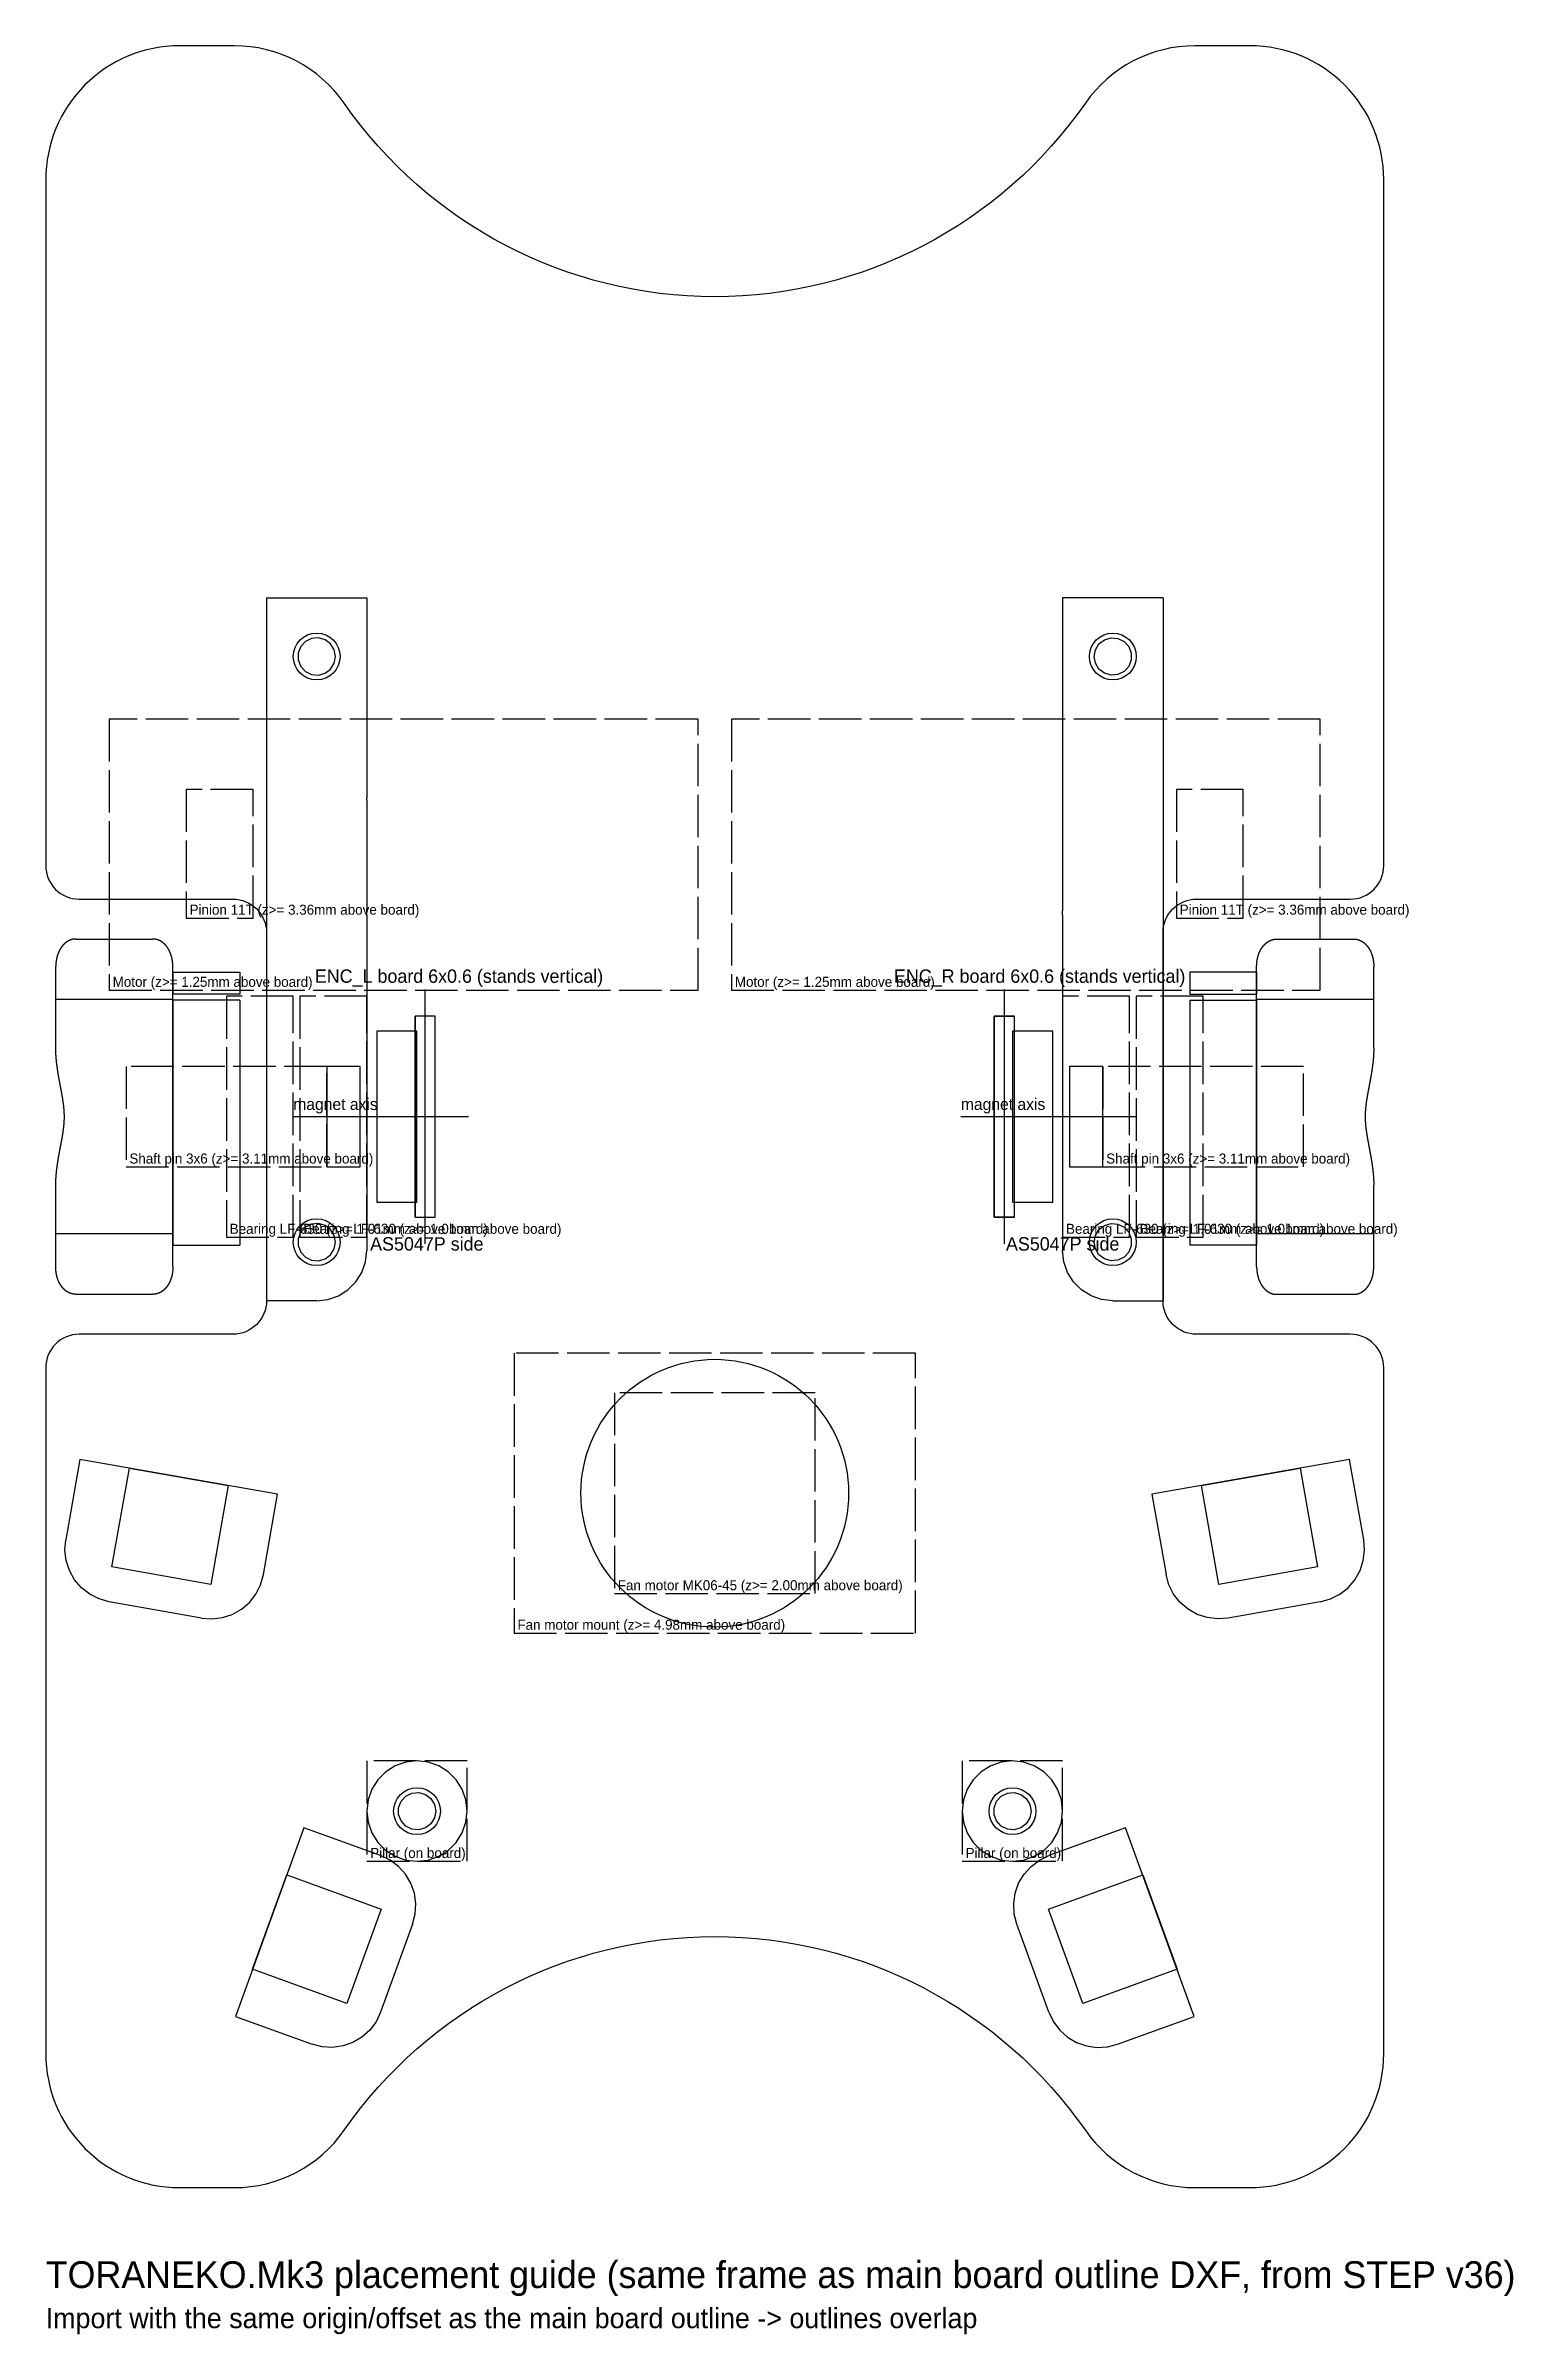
# Model space of a CAD drawing. Header units: millimetres. Extents: x -6.6 to 37.3, y -31.4 to 37.
import ezdxf

# ---------------------------------------------------------------- set-up
doc = ezdxf.new("R2010")
doc.units = ezdxf.units.MM
doc.linetypes.add('DASHED', pattern=[1.524, 1.27, -0.254])
for name, color, linetype in [('00_BOARD', 7, 'Continuous'), ('10_ENC_BOARD', 1, 'Continuous'), ('11_ENC_CHIP', 6, 'Continuous'), ('12_MAGNET_AXIS', 5, 'Continuous'), ('20_CONTACT', 3, 'Continuous'), ('30_OVERHANG', 2, 'DASHED'), ('90_TEXT', 7, 'Continuous')]:
    doc.layers.add(name, color=color, linetype=linetype)

msp = doc.modelspace()

# ---------------------------------------------------------------- texts
at = {"layer": '90_TEXT'}
for s, height, p in [('Pinion 11T (z>= 3.36mm above board)', 0.3, (-2.3, 11.036)), ('Pinion 11T (z>= 3.36mm above board)', 0.3, (27.3, 11.036)), ('Motor (z>= 1.25mm above board)', 0.3, (-4.6, 8.88)), ('ENC_L board 6x0.6 (stands vertical)', 0.4, (1.443, 9)), ('Motor (z>= 1.25mm above board)', 0.3, (14, 8.88)), ('ENC_R board 6x0.6 (stands vertical)', 0.4, (18.757, 9)), ('magnet axis', 0.35, (0.8, 5.2)), ('magnet axis', 0.35, (20.757, 5.2)), ('Shaft pin 3x6 (z>= 3.11mm above board)', 0.3, (-4.1, 3.6)), ('Shaft pin 3x6 (z>= 3.11mm above board)', 0.3, (25.1, 3.6)), ('Bearing LF-630 (z>= 1.01mm above board)', 0.3, (-1.1, 1.5)), ('Bearing LF-630 (z>= 1.01mm above board)', 0.3, (1.1, 1.5)), ('AS5047P side', 0.4, (3.097, 1)), ('AS5047P side', 0.4, (22.105, 1)), ('Bearing LF-630 (z>= 1.01mm above board)', 0.3, (23.9, 1.5)), ('Bearing LF-630 (z>= 1.01mm above board)', 0.3, (26.1, 1.5)), ('Fan motor MK06-45 (z>= 2.00mm above board)', 0.3, (10.5, -9.15)), ('Fan motor mount (z>= 4.98mm above board)', 0.3, (7.5, -10.33)), ('Pillar (on board)', 0.3, (3.1, -17.15)), ('Pillar (on board)', 0.3, (20.9, -17.15)), ('TORANEKO.Mk3 placement guide (same frame as main board outline DXF, from STEP v36)', 0.8, (-6.6, -30)), ('Import with the same origin/offset as the main board outline -> outlines overlap', 0.6, (-6.6, -31.2))]:
    msp.add_text(s, height=height, dxfattribs=at).set_placement(p)

# ---------------------------------------------------------------- linework, layer by layer
at = {"layer": '00_BOARD'}
msp.add_lwpolyline([(33.4, -2.5, 0.414214), (32.4, -1.5), (27.8, -1.5, -0.414214), (26.8, -0.5), (26.8, 10.5, -0.414214), (27.8, 11.5), (32.4, 11.5, 0.414214), (33.4, 12.5), (33.4, 33, 0.414214), (29.4, 37), (27.761, 37, 0.245393), (24.479, 35.286, -0.522233), (2.321, 35.286, 0.245393), (-0.961, 37), (-2.6, 37, 0.414214), (-6.6, 33), (-6.6, 12.5, 0.414214), (-5.6, 11.5), (-1, 11.5, -0.414214), (0, 10.5), (0, -0.5, -0.414214), (-1, -1.5), (-5.6, -1.5, 0.414214), (-6.6, -2.5), (-6.6, -23, 0.414214), (-2.6, -27), (-0.961, -27, 0.245393), (2.321, -25.286, -0.522233), (24.479, -25.286, 0.245393), (27.761, -27), (29.4, -27, 0.414214), (33.4, -23)], format="xyb", close=True, dxfattribs=at)
for points in [[(-4.1, -5.5), (-1.146, -6.021), (-1.667, -8.975), (-4.621, -8.454)], [(31.421, -8.454), (28.467, -8.975), (27.946, -6.021), (30.9, -5.5)], [(-0.419, -20.474), (0.607, -17.655), (3.426, -18.681), (2.4, -21.5)], [(26.193, -17.655), (27.219, -20.474), (24.4, -21.5), (23.374, -18.681)]]:
    msp.add_lwpolyline(points, close=True, dxfattribs=at)
for centre, radius in [((1.5, 18.75), 0.7), ((25.3, 18.75), 0.7), ((1.5, 1.25), 0.7), ((25.3, 1.25), 0.7), ((13.4, -6.25), 4), ((4.5, -15.75), 0.7), ((22.3, -15.75), 0.7)]:
    msp.add_circle(centre, radius, dxfattribs=at)
at = {"layer": '10_ENC_BOARD'}
for p, q in [((4.743, 1.2), (4.743, 8.8)), ((22.057, 1.2), (22.057, 8.8))]:
    msp.add_line(p, q, dxfattribs=at)
for points in [[(5.043, 8), (4.443, 8)], [(4.443, 2), (4.443, 8)], [(5.043, 2), (5.043, 8)], [(21.757, 8), (22.357, 8)], [(21.757, 2), (21.757, 8)], [(22.357, 2), (22.357, 8)], [(4.443, 2), (5.043, 2)], [(22.357, 2), (21.757, 2)]]:
    msp.add_lwpolyline(points, dxfattribs=at)
for points in [[(4.443, 2), (5.043, 2), (5.043, 8), (4.443, 8)], [(21.757, 2), (22.357, 2), (22.357, 8), (21.757, 8)]]:
    msp.add_lwpolyline(points, close=True, dxfattribs=at)
at = {"layer": '11_ENC_CHIP'}
for points in [[(3.297, 2.446), (4.495, 2.446), (4.495, 7.554), (3.297, 7.554)], [(22.305, 2.446), (23.503, 2.446), (23.503, 7.554), (22.305, 7.554)]]:
    msp.add_lwpolyline(points, close=True, dxfattribs=at)
at = {"layer": '12_MAGNET_AXIS'}
for p, q in [((6.043, 5), (0.8, 5)), ((26, 5), (20.757, 5))]:
    msp.add_line(p, q, dxfattribs=at)
for points in [[(1.8, 3.5), (2.8, 3.5), (2.8, 6.5), (1.8, 6.5)], [(24, 3.5), (25, 3.5), (25, 6.5), (24, 6.5)]]:
    msp.add_lwpolyline(points, close=True, dxfattribs=at)
at = {"layer": '20_CONTACT'}
for points in [[(0, 20.5), (0, -0.5)], [(0, 20.5), (3, 20.5)], [(3, 20.5), (3, 14.636)], [(23.8, 20.5), (23.8, 14.636)], [(26.8, 20.5), (23.8, 20.5)], [(26.8, 20.5), (26.8, -0.5)], [(2.06, 18.75), (2.022, 18.952), (1.914, 19.127), (1.75, 19.251), (1.552, 19.307), (1.347, 19.288), (1.163, 19.197), (1.024, 19.045), (0.95, 18.853), (0.95, 18.647), (1.024, 18.455), (1.163, 18.303), (1.347, 18.211), (1.552, 18.193), (1.75, 18.249), (1.914, 18.373), (2.022, 18.548), (2.06, 18.75)], [(24.74, 18.75), (24.778, 18.952), (24.886, 19.127), (25.05, 19.251), (25.248, 19.307), (25.453, 19.288), (25.637, 19.197), (25.776, 19.045), (25.85, 18.853), (25.85, 18.647), (25.776, 18.455), (25.637, 18.303), (25.453, 18.211), (25.248, 18.193), (25.05, 18.249), (24.886, 18.373), (24.778, 18.548), (24.74, 18.75)], [(3, 14.636), (3, 14.633), (3, 14.631), (3, 14.628), (3, 14.626), (3, 14.623), (3, 14.621), (3, 14.619), (3, 14.616), (3, 14.614), (3, 14.611), (3, 14.609), (3, 14.606), (3, 14.604), (3, 14.601), (3, 14.599), (3, 14.597), (3, 14.594), (3, 14.592), (3, 14.589), (3, 14.587), (3, 14.584), (3, 14.582), (3, 14.579), (3, 14.577), (3, 14.574), (3, 14.572), (3, 14.569), (3, 14.567), (3.001, 14.564), (3.001, 14.562), (3.001, 14.559), (3.001, 14.557), (3.001, 14.554), (3.001, 14.552), (3.001, 14.549), (3.001, 14.547), (3.001, 14.544), (3.001, 14.542), (3.001, 14.539), (3.001, 14.537), (3.001, 14.534), (3.001, 14.532), (3.001, 14.529), (3.001, 14.526), (3.001, 14.524), (3.001, 14.521), (3.001, 14.519), (3.001, 14.516), (3.001, 14.514), (3.002, 14.511), (3.002, 14.509), (3.002, 14.507)], [(3, 14.463), (3.002, 14.507)], [(3, 14.463), (3, 11.197)], [(23.8, 14.636), (23.8, 14.633), (23.8, 14.631), (23.8, 14.628), (23.8, 14.626), (23.8, 14.623), (23.8, 14.621), (23.8, 14.619), (23.8, 14.616), (23.8, 14.614), (23.8, 14.611), (23.8, 14.609), (23.8, 14.606), (23.8, 14.604), (23.8, 14.601), (23.8, 14.599), (23.8, 14.597), (23.8, 14.594), (23.8, 14.592), (23.8, 14.589), (23.8, 14.587), (23.8, 14.584), (23.8, 14.582), (23.8, 14.579), (23.8, 14.577), (23.8, 14.574), (23.8, 14.572), (23.8, 14.569), (23.8, 14.567), (23.799, 14.564), (23.799, 14.562), (23.799, 14.559), (23.799, 14.557), (23.799, 14.554), (23.799, 14.552), (23.799, 14.549), (23.799, 14.547), (23.799, 14.544), (23.799, 14.542), (23.799, 14.539), (23.799, 14.537), (23.799, 14.534), (23.799, 14.532), (23.799, 14.529), (23.799, 14.526), (23.799, 14.524), (23.799, 14.521), (23.799, 14.519), (23.799, 14.516), (23.799, 14.514), (23.798, 14.511), (23.798, 14.509), (23.798, 14.507)], [(23.798, 14.507), (23.8, 14.463)], [(23.8, 14.463), (23.8, 11.197)], [(3.002, 11.153), (3, 11.197)], [(3, 11.025), (3, 11.027), (3, 11.029), (3, 11.032), (3, 11.034), (3, 11.037), (3, 11.039), (3, 11.042), (3, 11.044), (3, 11.046), (3, 11.049), (3, 11.051), (3, 11.054), (3, 11.056), (3, 11.059), (3, 11.061), (3, 11.064), (3, 11.066), (3, 11.069), (3, 11.071), (3, 11.073), (3, 11.076), (3, 11.078), (3, 11.081), (3, 11.083), (3, 11.086), (3, 11.088), (3, 11.091), (3, 11.093), (3.001, 11.096), (3.001, 11.098), (3.001, 11.101), (3.001, 11.103), (3.001, 11.106), (3.001, 11.108), (3.001, 11.111), (3.001, 11.113), (3.001, 11.116), (3.001, 11.118), (3.001, 11.121), (3.001, 11.124), (3.001, 11.126), (3.001, 11.129), (3.001, 11.131), (3.001, 11.134), (3.001, 11.136), (3.001, 11.139), (3.001, 11.141), (3.001, 11.144), (3.001, 11.146), (3.002, 11.149), (3.002, 11.152), (3.002, 11.153)], [(3, 11.025), (3, 1)], [(23.8, 11.197), (23.798, 11.153)], [(23.8, 11.025), (23.8, 11.027), (23.8, 11.029), (23.8, 11.032), (23.8, 11.034), (23.8, 11.037), (23.8, 11.039), (23.8, 11.042), (23.8, 11.044), (23.8, 11.046), (23.8, 11.049), (23.8, 11.051), (23.8, 11.054), (23.8, 11.056), (23.8, 11.059), (23.8, 11.061), (23.8, 11.064), (23.8, 11.066), (23.8, 11.069), (23.8, 11.071), (23.8, 11.073), (23.8, 11.076), (23.8, 11.078), (23.8, 11.081), (23.8, 11.083), (23.8, 11.086), (23.8, 11.088), (23.8, 11.091), (23.8, 11.093), (23.799, 11.096), (23.799, 11.098), (23.799, 11.101), (23.799, 11.103), (23.799, 11.106), (23.799, 11.108), (23.799, 11.111), (23.799, 11.113), (23.799, 11.116), (23.799, 11.118), (23.799, 11.121), (23.799, 11.124), (23.799, 11.126), (23.799, 11.129), (23.799, 11.131), (23.799, 11.134), (23.799, 11.136), (23.799, 11.139), (23.799, 11.141), (23.799, 11.144), (23.799, 11.146), (23.798, 11.149), (23.798, 11.152), (23.798, 11.153)], [(23.8, 11.025), (23.8, 1)], [(-5.7, 10.308), (-5.701, 10.308), (-5.702, 10.308), (-5.702, 10.308), (-5.703, 10.308), (-5.704, 10.308), (-5.705, 10.308), (-5.706, 10.308), (-5.707, 10.308), (-5.708, 10.308), (-5.709, 10.308), (-5.71, 10.308), (-5.711, 10.308), (-5.712, 10.308), (-5.713, 10.308), (-5.714, 10.308), (-5.715, 10.308), (-5.716, 10.308), (-5.717, 10.308), (-5.718, 10.308), (-5.719, 10.308), (-5.719, 10.308), (-5.72, 10.308), (-5.721, 10.308), (-5.722, 10.308), (-5.723, 10.308), (-5.724, 10.308), (-5.725, 10.308), (-5.726, 10.308), (-5.727, 10.308), (-5.728, 10.307), (-5.729, 10.307), (-5.73, 10.307), (-5.731, 10.307), (-5.732, 10.307), (-5.733, 10.307), (-5.734, 10.307), (-5.735, 10.307), (-5.735, 10.307), (-5.736, 10.307), (-5.737, 10.307), (-5.738, 10.307), (-5.739, 10.307), (-5.74, 10.307), (-5.741, 10.306), (-5.742, 10.306), (-5.743, 10.306), (-5.744, 10.306), (-5.745, 10.306), (-5.746, 10.306), (-5.747, 10.306), (-5.748, 10.306), (-5.749, 10.306), (-5.75, 10.306), (-5.75, 10.305), (-5.751, 10.305), (-5.752, 10.305), (-5.753, 10.305), (-5.754, 10.305), (-5.755, 10.305), (-5.756, 10.305), (-5.757, 10.305), (-5.758, 10.305), (-5.759, 10.304), (-5.76, 10.304), (-5.761, 10.304), (-5.762, 10.304), (-5.763, 10.304), (-5.764, 10.304), (-5.765, 10.304), (-5.765, 10.304), (-5.766, 10.303), (-5.767, 10.303), (-5.768, 10.303), (-5.769, 10.303), (-5.77, 10.303), (-5.771, 10.303), (-5.772, 10.303), (-5.773, 10.302), (-5.774, 10.302), (-5.775, 10.302), (-5.776, 10.302), (-5.777, 10.302), (-5.778, 10.302), (-5.779, 10.301), (-5.78, 10.301), (-5.78, 10.301), (-5.781, 10.301), (-5.782, 10.301), (-5.783, 10.301), (-5.784, 10.3), (-5.785, 10.3), (-5.786, 10.3), (-5.787, 10.3), (-5.788, 10.3), (-5.789, 10.3), (-5.79, 10.299), (-5.791, 10.299), (-5.792, 10.299), (-5.793, 10.299), (-5.794, 10.299), (-5.794, 10.298), (-5.795, 10.298), (-5.796, 10.298), (-5.797, 10.298), (-5.798, 10.298), (-5.799, 10.297), (-5.8, 10.297), (-5.801, 10.297), (-5.802, 10.297), (-5.803, 10.297), (-5.804, 10.296), (-5.805, 10.296), (-5.806, 10.296), (-5.807, 10.296), (-5.807, 10.296), (-5.808, 10.295), (-5.809, 10.295), (-5.81, 10.295), (-5.811, 10.295), (-5.812, 10.294), (-5.813, 10.294), (-5.814, 10.294), (-5.815, 10.294), (-5.816, 10.293), (-5.817, 10.293), (-5.818, 10.293), (-5.819, 10.293), (-5.819, 10.292), (-5.82, 10.292), (-5.821, 10.292), (-5.822, 10.292), (-5.823, 10.291), (-5.824, 10.291), (-5.825, 10.291), (-5.826, 10.291), (-5.827, 10.29), (-5.828, 10.29), (-5.829, 10.29), (-5.83, 10.29), (-5.831, 10.289), (-5.831, 10.289), (-5.832, 10.289), (-5.833, 10.289), (-5.834, 10.288), (-5.835, 10.288), (-5.836, 10.288), (-5.837, 10.287), (-5.838, 10.287), (-5.839, 10.287), (-5.84, 10.287), (-5.841, 10.286), (-5.842, 10.286), (-5.842, 10.286), (-5.843, 10.285), (-5.844, 10.285), (-5.845, 10.285), (-5.846, 10.284), (-5.847, 10.284), (-5.848, 10.284), (-5.849, 10.284), (-5.85, 10.283), (-5.851, 10.283), (-5.852, 10.283), (-5.853, 10.282), (-5.853, 10.282), (-5.854, 10.282), (-5.855, 10.281), (-5.856, 10.281), (-5.857, 10.281), (-5.858, 10.28), (-5.859, 10.28), (-5.86, 10.28), (-5.861, 10.279), (-5.862, 10.279), (-5.863, 10.279), (-5.863, 10.278), (-5.864, 10.278), (-5.865, 10.278), (-5.866, 10.277), (-5.867, 10.277), (-5.868, 10.277), (-5.869, 10.276), (-5.87, 10.276), (-5.871, 10.276), (-5.872, 10.275), (-5.872, 10.275), (-5.873, 10.275), (-5.874, 10.274), (-5.875, 10.274), (-5.876, 10.273), (-5.877, 10.273), (-5.878, 10.273), (-5.879, 10.272), (-5.88, 10.272), (-5.881, 10.272), (-5.881, 10.271), (-5.882, 10.271), (-5.883, 10.27), (-5.884, 10.27), (-5.885, 10.27), (-5.886, 10.269), (-5.887, 10.269), (-5.888, 10.269), (-5.889, 10.268), (-5.89, 10.268), (-5.89, 10.267), (-5.891, 10.267), (-5.892, 10.267), (-5.893, 10.266), (-5.894, 10.266), (-5.895, 10.265), (-5.896, 10.265), (-5.897, 10.265), (-5.898, 10.264), (-5.898, 10.264), (-5.899, 10.263), (-5.9, 10.263), (-5.901, 10.262), (-5.902, 10.262), (-5.903, 10.262), (-5.904, 10.261), (-5.905, 10.261), (-5.906, 10.26), (-5.906, 10.26), (-5.907, 10.259), (-5.908, 10.259), (-5.909, 10.259), (-5.91, 10.258), (-5.911, 10.258), (-5.912, 10.257), (-5.913, 10.257), (-5.914, 10.256), (-5.914, 10.256), (-5.915, 10.256), (-5.916, 10.255), (-5.917, 10.255), (-5.918, 10.254), (-5.919, 10.254), (-5.92, 10.253), (-5.921, 10.253), (-5.921, 10.252), (-5.922, 10.252), (-5.923, 10.251), (-5.924, 10.251), (-5.925, 10.25), (-5.926, 10.25), (-5.927, 10.25), (-5.928, 10.249), (-5.928, 10.249), (-5.929, 10.248), (-5.93, 10.248), (-5.931, 10.247), (-5.932, 10.247), (-5.933, 10.246), (-5.934, 10.246), (-5.935, 10.245), (-5.935, 10.245), (-5.936, 10.244), (-5.937, 10.244), (-5.938, 10.243), (-5.939, 10.243), (-5.94, 10.242), (-5.941, 10.242), (-5.941, 10.241), (-5.942, 10.241), (-5.943, 10.24), (-5.944, 10.24), (-5.945, 10.239), (-5.946, 10.239), (-5.947, 10.238), (-5.947, 10.238), (-5.948, 10.237), (-5.949, 10.237), (-5.95, 10.236), (-5.951, 10.236), (-5.952, 10.235), (-5.953, 10.235), (-5.953, 10.234), (-5.954, 10.234), (-5.955, 10.233), (-5.956, 10.232), (-5.957, 10.232), (-5.958, 10.231), (-5.959, 10.231), (-5.959, 10.23), (-5.96, 10.23), (-5.961, 10.229), (-5.962, 10.229), (-5.963, 10.228), (-5.964, 10.228), (-5.964, 10.227), (-5.965, 10.226), (-5.966, 10.226), (-5.967, 10.225), (-5.968, 10.225), (-5.969, 10.224), (-5.97, 10.224), (-5.97, 10.223), (-5.971, 10.223), (-5.972, 10.222), (-5.973, 10.221), (-5.974, 10.221), (-5.975, 10.22), (-5.975, 10.22), (-5.976, 10.219), (-5.977, 10.219), (-5.978, 10.218), (-5.979, 10.217), (-5.98, 10.217), (-5.98, 10.216), (-5.981, 10.216), (-5.982, 10.215), (-5.983, 10.214), (-5.984, 10.214), (-5.985, 10.213), (-5.985, 10.213), (-5.986, 10.212), (-5.987, 10.211), (-5.988, 10.211), (-5.989, 10.21), (-5.99, 10.21), (-5.99, 10.209), (-5.991, 10.208), (-5.992, 10.208), (-5.993, 10.207), (-5.994, 10.207), (-5.995, 10.206), (-5.995, 10.205), (-5.996, 10.205), (-5.997, 10.204), (-5.998, 10.204), (-5.999, 10.203), (-5.999, 10.202), (-6, 10.202), (-6.001, 10.201), (-6.002, 10.2), (-6.003, 10.2), (-6.004, 10.199), (-6.004, 10.198), (-6.005, 10.198), (-6.006, 10.197), (-6.007, 10.197), (-6.008, 10.196), (-6.008, 10.195), (-6.009, 10.195), (-6.01, 10.194), (-6.011, 10.193), (-6.012, 10.193), (-6.012, 10.192), (-6.013, 10.191), (-6.014, 10.191), (-6.015, 10.19), (-6.016, 10.189), (-6.016, 10.189), (-6.017, 10.188), (-6.018, 10.187), (-6.019, 10.187), (-6.02, 10.186), (-6.02, 10.185), (-6.021, 10.185), (-6.022, 10.184), (-6.023, 10.183), (-6.024, 10.183), (-6.024, 10.182), (-6.025, 10.181), (-6.026, 10.181), (-6.027, 10.18), (-6.028, 10.179), (-6.028, 10.179), (-6.029, 10.178), (-6.03, 10.177), (-6.031, 10.177), (-6.031, 10.176), (-6.032, 10.175), (-6.033, 10.174), (-6.034, 10.174), (-6.035, 10.173), (-6.035, 10.172), (-6.036, 10.172), (-6.037, 10.171), (-6.038, 10.17), (-6.039, 10.17), (-6.039, 10.169), (-6.04, 10.168), (-6.041, 10.167), (-6.042, 10.167), (-6.042, 10.166), (-6.043, 10.165), (-6.044, 10.165), (-6.045, 10.164), (-6.045, 10.163), (-6.046, 10.162), (-6.047, 10.162), (-6.048, 10.161), (-6.049, 10.16), (-6.049, 10.159), (-6.05, 10.159), (-6.051, 10.158), (-6.052, 10.157), (-6.052, 10.157), (-6.053, 10.156), (-6.054, 10.155), (-6.055, 10.154), (-6.055, 10.154), (-6.056, 10.153), (-6.057, 10.152), (-6.058, 10.151), (-6.058, 10.151), (-6.059, 10.15), (-6.06, 10.149), (-6.061, 10.148), (-6.061, 10.148), (-6.062, 10.147), (-6.063, 10.146), (-6.064, 10.145), (-6.064, 10.144), (-6.065, 10.144), (-6.066, 10.143), (-6.067, 10.142), (-6.067, 10.141), (-6.068, 10.141), (-6.069, 10.14), (-6.07, 10.139), (-6.07, 10.138), (-6.071, 10.138), (-6.072, 10.137), (-6.073, 10.136), (-6.073, 10.135), (-6.074, 10.134), (-6.075, 10.134), (-6.076, 10.133), (-6.076, 10.132), (-6.077, 10.131), (-6.078, 10.13), (-6.079, 10.13), (-6.079, 10.129), (-6.08, 10.128), (-6.081, 10.127), (-6.081, 10.126), (-6.082, 10.126), (-6.083, 10.125), (-6.084, 10.124), (-6.084, 10.123), (-6.085, 10.122), (-6.086, 10.122), (-6.087, 10.121), (-6.087, 10.12), (-6.088, 10.119), (-6.089, 10.118), (-6.089, 10.118), (-6.09, 10.117), (-6.091, 10.116), (-6.092, 10.115), (-6.092, 10.114), (-6.093, 10.113), (-6.094, 10.113), (-6.094, 10.112), (-6.095, 10.111), (-6.096, 10.11), (-6.097, 10.109), (-6.097, 10.108), (-6.098, 10.108), (-6.099, 10.107), (-6.099, 10.106), (-6.1, 10.105), (-6.101, 10.104), (-6.101, 10.103), (-6.102, 10.103), (-6.103, 10.102), (-6.104, 10.101), (-6.104, 10.1), (-6.105, 10.099), (-6.106, 10.098), (-6.106, 10.097), (-6.107, 10.097), (-6.108, 10.096), (-6.108, 10.095), (-6.109, 10.094), (-6.11, 10.093), (-6.11, 10.092), (-6.111, 10.091), (-6.112, 10.091), (-6.113, 10.09), (-6.113, 10.089), (-6.114, 10.088), (-6.115, 10.087), (-6.115, 10.086), (-6.116, 10.085), (-6.117, 10.084), (-6.117, 10.084), (-6.118, 10.083), (-6.119, 10.082), (-6.119, 10.081), (-6.12, 10.08), (-6.121, 10.079), (-6.121, 10.078), (-6.122, 10.077), (-6.123, 10.076), (-6.123, 10.076), (-6.124, 10.075), (-6.125, 10.074), (-6.125, 10.073), (-6.126, 10.072), (-6.127, 10.071), (-6.127, 10.07), (-6.128, 10.069), (-6.129, 10.068), (-6.129, 10.067), (-6.13, 10.067), (-6.131, 10.066), (-6.131, 10.065), (-6.132, 10.064), (-6.133, 10.063), (-6.133, 10.062), (-6.134, 10.061), (-6.135, 10.06), (-6.135, 10.059), (-6.136, 10.058), (-6.136, 10.057), (-6.137, 10.056), (-6.138, 10.056), (-6.138, 10.055), (-6.139, 10.054), (-6.14, 10.053), (-6.14, 10.052), (-6.141, 10.051), (-6.142, 10.05), (-6.142, 10.049), (-6.143, 10.048), (-6.144, 10.047), (-6.144, 10.046), (-6.145, 10.045), (-6.145, 10.044), (-6.146, 10.043), (-6.147, 10.042), (-6.147, 10.041), (-6.148, 10.041), (-6.149, 10.04), (-6.149, 10.039), (-6.15, 10.038), (-6.15, 10.037), (-6.151, 10.036), (-6.152, 10.035), (-6.152, 10.034), (-6.153, 10.033), (-6.154, 10.032), (-6.154, 10.031), (-6.155, 10.03), (-6.155, 10.029), (-6.156, 10.028), (-6.157, 10.027), (-6.157, 10.026), (-6.158, 10.025), (-6.158, 10.024), (-6.159, 10.023), (-6.16, 10.022), (-6.16, 10.021), (-6.161, 10.02), (-6.161, 10.019), (-6.162, 10.018), (-6.163, 10.017), (-6.163, 10.016), (-6.164, 10.015), (-6.164, 10.014), (-6.165, 10.013), (-6.166, 10.012), (-6.166, 10.011), (-6.167, 10.01), (-6.167, 10.009), (-6.168, 10.008), (-6.169, 10.007), (-6.169, 10.006), (-6.17, 10.005), (-6.17, 10.004), (-6.171, 10.003), (-6.172, 10.002), (-6.172, 10.001), (-6.173, 10), (-6.173, 9.999), (-6.174, 9.998), (-6.174, 9.997), (-6.175, 9.996), (-6.176, 9.995), (-6.176, 9.994), (-6.177, 9.993), (-6.177, 9.992), (-6.178, 9.991), (-6.178, 9.99), (-6.179, 9.989), (-6.18, 9.988), (-6.18, 9.987), (-6.181, 9.986), (-6.181, 9.985), (-6.182, 9.984), (-6.182, 9.983), (-6.183, 9.982), (-6.184, 9.981), (-6.184, 9.98), (-6.185, 9.979), (-6.185, 9.978), (-6.186, 9.977), (-6.186, 9.976), (-6.187, 9.975), (-6.187, 9.974), (-6.188, 9.973), (-6.189, 9.972), (-6.189, 9.971), (-6.19, 9.97), (-6.19, 9.969), (-6.191, 9.968), (-6.191, 9.967), (-6.192, 9.966), (-6.192, 9.964), (-6.193, 9.963), (-6.193, 9.962), (-6.194, 9.961), (-6.194, 9.96), (-6.195, 9.959), (-6.196, 9.958), (-6.196, 9.957), (-6.197, 9.956), (-6.197, 9.955), (-6.198, 9.954), (-6.198, 9.953), (-6.199, 9.952), (-6.199, 9.951), (-6.2, 9.95), (-6.2, 9.949), (-6.201, 9.947), (-6.201, 9.946), (-6.202, 9.945), (-6.202, 9.944), (-6.203, 9.943), (-6.203, 9.942), (-6.204, 9.941), (-6.204, 9.94), (-6.205, 9.939), (-6.205, 9.938), (-6.206, 9.937), (-6.206, 9.936), (-6.207, 9.935), (-6.207, 9.933), (-6.208, 9.932), (-6.208, 9.931), (-6.209, 9.93), (-6.209, 9.929), (-6.21, 9.928), (-6.21, 9.927), (-6.211, 9.926), (-6.211, 9.925), (-6.212, 9.924), (-6.212, 9.923), (-6.213, 9.921), (-6.213, 9.92), (-6.214, 9.919), (-6.214, 9.918), (-6.215, 9.917), (-6.215, 9.916), (-6.216, 9.915), (-6.216, 9.914), (-6.217, 9.913), (-6.217, 9.912), (-6.218, 9.91), (-6.218, 9.909), (-6.219, 9.908), (-6.219, 9.907), (-6.22, 9.906), (-6.22, 9.905), (-6.221, 9.904), (-6.221, 9.903), (-6.221, 9.901), (-6.222, 9.9), (-6.222, 9.899), (-6.223, 9.898), (-6.223, 9.897), (-6.224, 9.896), (-6.224, 9.895), (-6.225, 9.894), (-6.225, 9.893), (-6.226, 9.891), (-6.226, 9.89), (-6.227, 9.889), (-6.227, 9.888), (-6.227, 9.887), (-6.228, 9.886), (-6.228, 9.885), (-6.229, 9.883), (-6.229, 9.882), (-6.23, 9.881), (-6.23, 9.88), (-6.231, 9.879), (-6.231, 9.878), (-6.231, 9.877), (-6.232, 9.875), (-6.232, 9.874), (-6.233, 9.873), (-6.233, 9.872), (-6.234, 9.871), (-6.234, 9.87), (-6.234, 9.869), (-6.235, 9.867), (-6.235, 9.866), (-6.236, 9.865), (-6.236, 9.864), (-6.237, 9.863), (-6.237, 9.862), (-6.237, 9.861), (-6.238, 9.859), (-6.238, 9.858), (-6.239, 9.857), (-6.239, 9.856), (-6.239, 9.855), (-6.24, 9.854), (-6.24, 9.852), (-6.241, 9.851), (-6.241, 9.85), (-6.242, 9.849), (-6.242, 9.848), (-6.242, 9.847), (-6.243, 9.845), (-6.243, 9.844), (-6.244, 9.843), (-6.244, 9.842), (-6.244, 9.841), (-6.245, 9.839), (-6.245, 9.838), (-6.246, 9.837), (-6.246, 9.836), (-6.246, 9.835), (-6.247, 9.834), (-6.247, 9.832), (-6.247, 9.831), (-6.248, 9.83), (-6.248, 9.829), (-6.249, 9.828), (-6.249, 9.827), (-6.249, 9.825), (-6.25, 9.824), (-6.25, 9.823), (-6.251, 9.822), (-6.251, 9.821), (-6.251, 9.819), (-6.252, 9.818), (-6.252, 9.817), (-6.252, 9.816), (-6.253, 9.815), (-6.253, 9.813), (-6.253, 9.812), (-6.254, 9.811), (-6.254, 9.81), (-6.255, 9.809), (-6.255, 9.807), (-6.255, 9.806), (-6.256, 9.805), (-6.256, 9.804), (-6.256, 9.803), (-6.257, 9.801), (-6.257, 9.8), (-6.257, 9.799), (-6.258, 9.798), (-6.258, 9.797), (-6.258, 9.795), (-6.259, 9.794), (-6.259, 9.793), (-6.259, 9.792), (-6.26, 9.79), (-6.26, 9.789), (-6.26, 9.788), (-6.261, 9.787), (-6.261, 9.786), (-6.261, 9.784), (-6.262, 9.783), (-6.262, 9.782), (-6.262, 9.781), (-6.263, 9.78), (-6.263, 9.778), (-6.263, 9.777), (-6.264, 9.776), (-6.264, 9.775), (-6.264, 9.773), (-6.265, 9.772), (-6.265, 9.771), (-6.265, 9.77), (-6.266, 9.768), (-6.266, 9.767), (-6.266, 9.766), (-6.267, 9.765), (-6.267, 9.764), (-6.267, 9.762), (-6.268, 9.761), (-6.268, 9.76), (-6.268, 9.759), (-6.268, 9.757), (-6.269, 9.756), (-6.269, 9.755), (-6.269, 9.754), (-6.27, 9.752), (-6.27, 9.751), (-6.27, 9.75), (-6.271, 9.749), (-6.271, 9.747), (-6.271, 9.746), (-6.271, 9.745), (-6.272, 9.744), (-6.272, 9.742), (-6.272, 9.741), (-6.273, 9.74), (-6.273, 9.739), (-6.273, 9.737), (-6.273, 9.736), (-6.274, 9.735), (-6.274, 9.734), (-6.274, 9.732), (-6.274, 9.731), (-6.275, 9.73), (-6.275, 9.729), (-6.275, 9.727), (-6.276, 9.726), (-6.276, 9.725), (-6.276, 9.724), (-6.276, 9.722), (-6.277, 9.721), (-6.277, 9.72), (-6.277, 9.719), (-6.277, 9.717), (-6.278, 9.716), (-6.278, 9.715), (-6.278, 9.714), (-6.278, 9.712), (-6.279, 9.711), (-6.279, 9.71), (-6.279, 9.709), (-6.279, 9.707), (-6.28, 9.706), (-6.28, 9.705), (-6.28, 9.703), (-6.28, 9.702), (-6.281, 9.701), (-6.281, 9.7), (-6.281, 9.698), (-6.281, 9.697), (-6.282, 9.696), (-6.282, 9.695), (-6.282, 9.693), (-6.282, 9.692), (-6.282, 9.691), (-6.283, 9.689), (-6.283, 9.688), (-6.283, 9.687), (-6.283, 9.686), (-6.284, 9.684), (-6.284, 9.683), (-6.284, 9.682), (-6.284, 9.68), (-6.284, 9.679), (-6.285, 9.678), (-6.285, 9.677), (-6.285, 9.675), (-6.285, 9.674), (-6.285, 9.673), (-6.286, 9.672), (-6.286, 9.67), (-6.286, 9.669), (-6.286, 9.668), (-6.286, 9.666), (-6.287, 9.665), (-6.287, 9.664), (-6.287, 9.662), (-6.287, 9.661), (-6.287, 9.66), (-6.288, 9.659), (-6.288, 9.657), (-6.288, 9.656), (-6.288, 9.655), (-6.288, 9.653), (-6.289, 9.652), (-6.289, 9.651), (-6.289, 9.65), (-6.289, 9.648), (-6.289, 9.647), (-6.289, 9.646), (-6.29, 9.644), (-6.29, 9.643), (-6.29, 9.642), (-6.29, 9.64), (-6.29, 9.639), (-6.291, 9.638), (-6.291, 9.637), (-6.291, 9.635), (-6.291, 9.634), (-6.291, 9.633), (-6.291, 9.631), (-6.291, 9.63), (-6.292, 9.629), (-6.292, 9.627), (-6.292, 9.626), (-6.292, 9.625), (-6.292, 9.624), (-6.292, 9.622), (-6.293, 9.621), (-6.293, 9.62), (-6.293, 9.618), (-6.293, 9.617), (-6.293, 9.616), (-6.293, 9.614), (-6.293, 9.613), (-6.294, 9.612), (-6.294, 9.61), (-6.294, 9.609), (-6.294, 9.608), (-6.294, 9.606), (-6.294, 9.605), (-6.294, 9.604), (-6.294, 9.603), (-6.295, 9.601), (-6.295, 9.6), (-6.295, 9.599), (-6.295, 9.597), (-6.295, 9.596), (-6.295, 9.595), (-6.295, 9.593), (-6.295, 9.592), (-6.296, 9.591), (-6.296, 9.589), (-6.296, 9.588), (-6.296, 9.587), (-6.296, 9.585), (-6.296, 9.584), (-6.296, 9.583), (-6.296, 9.581), (-6.296, 9.58), (-6.297, 9.579), (-6.297, 9.577), (-6.297, 9.576), (-6.297, 9.575), (-6.297, 9.574), (-6.297, 9.572), (-6.297, 9.571), (-6.297, 9.57), (-6.297, 9.568), (-6.297, 9.567), (-6.297, 9.566), (-6.298, 9.564), (-6.298, 9.563), (-6.298, 9.562), (-6.298, 9.56), (-6.298, 9.559), (-6.298, 9.558), (-6.298, 9.556), (-6.298, 9.555), (-6.298, 9.554), (-6.298, 9.552), (-6.298, 9.551), (-6.298, 9.55), (-6.298, 9.548), (-6.299, 9.547), (-6.299, 9.546), (-6.299, 9.544), (-6.299, 9.543), (-6.299, 9.542), (-6.299, 9.54), (-6.299, 9.539), (-6.299, 9.538), (-6.299, 9.536), (-6.299, 9.535), (-6.299, 9.534), (-6.299, 9.532), (-6.299, 9.531), (-6.299, 9.53), (-6.299, 9.528), (-6.299, 9.527), (-6.299, 9.526), (-6.299, 9.524), (-6.299, 9.523), (-6.3, 9.522), (-6.3, 9.52), (-6.3, 9.519), (-6.3, 9.518), (-6.3, 9.516), (-6.3, 9.515), (-6.3, 9.514), (-6.3, 9.512), (-6.3, 9.511), (-6.3, 9.51), (-6.3, 9.508), (-6.3, 9.507), (-6.3, 9.506), (-6.3, 9.504), (-6.3, 9.503), (-6.3, 9.501), (-6.3, 9.5), (-6.3, 9.499), (-6.3, 9.497), (-6.3, 9.496), (-6.3, 9.495), (-6.3, 9.493), (-6.3, 9.492), (-6.3, 9.491), (-6.3, 9.489), (-6.3, 9.488)], [(-5.7, 10.308), (-3.4, 10.308)], [(-2.8, 9.488), (-2.8, 9.489), (-2.8, 9.49), (-2.8, 9.492), (-2.8, 9.493), (-2.8, 9.494), (-2.8, 9.496), (-2.8, 9.497), (-2.8, 9.498), (-2.8, 9.5), (-2.8, 9.501), (-2.8, 9.502), (-2.8, 9.504), (-2.8, 9.505), (-2.8, 9.506), (-2.8, 9.508), (-2.8, 9.509), (-2.8, 9.51), (-2.8, 9.512), (-2.8, 9.513), (-2.8, 9.514), (-2.8, 9.516), (-2.8, 9.517), (-2.8, 9.518), (-2.8, 9.52), (-2.8, 9.521), (-2.801, 9.522), (-2.801, 9.524), (-2.801, 9.525), (-2.801, 9.526), (-2.801, 9.528), (-2.801, 9.529), (-2.801, 9.53), (-2.801, 9.532), (-2.801, 9.533), (-2.801, 9.534), (-2.801, 9.536), (-2.801, 9.537), (-2.801, 9.538), (-2.801, 9.54), (-2.801, 9.541), (-2.801, 9.542), (-2.801, 9.544), (-2.801, 9.545), (-2.801, 9.546), (-2.801, 9.548), (-2.802, 9.549), (-2.802, 9.55), (-2.802, 9.552), (-2.802, 9.553), (-2.802, 9.554), (-2.802, 9.556), (-2.802, 9.557), (-2.802, 9.558), (-2.802, 9.56), (-2.802, 9.561), (-2.802, 9.562), (-2.802, 9.564), (-2.802, 9.565), (-2.803, 9.566), (-2.803, 9.568), (-2.803, 9.569), (-2.803, 9.57), (-2.803, 9.572), (-2.803, 9.573), (-2.803, 9.574), (-2.803, 9.576), (-2.803, 9.577), (-2.803, 9.578), (-2.804, 9.58), (-2.804, 9.581), (-2.804, 9.582), (-2.804, 9.584), (-2.804, 9.585), (-2.804, 9.586), (-2.804, 9.588), (-2.804, 9.589), (-2.804, 9.59), (-2.804, 9.592), (-2.805, 9.593), (-2.805, 9.594), (-2.805, 9.595), (-2.805, 9.597), (-2.805, 9.598), (-2.805, 9.599), (-2.805, 9.601), (-2.805, 9.602), (-2.806, 9.603), (-2.806, 9.605), (-2.806, 9.606), (-2.806, 9.607), (-2.806, 9.609), (-2.806, 9.61), (-2.806, 9.611), (-2.807, 9.613), (-2.807, 9.614), (-2.807, 9.615), (-2.807, 9.617), (-2.807, 9.618), (-2.807, 9.619), (-2.807, 9.62), (-2.808, 9.622), (-2.808, 9.623), (-2.808, 9.624), (-2.808, 9.626), (-2.808, 9.627), (-2.808, 9.628), (-2.808, 9.63), (-2.809, 9.631), (-2.809, 9.632), (-2.809, 9.633), (-2.809, 9.635), (-2.809, 9.636), (-2.809, 9.637), (-2.81, 9.639), (-2.81, 9.64), (-2.81, 9.641), (-2.81, 9.643), (-2.81, 9.644), (-2.81, 9.645), (-2.811, 9.646), (-2.811, 9.648), (-2.811, 9.649), (-2.811, 9.65), (-2.811, 9.652), (-2.812, 9.653), (-2.812, 9.654), (-2.812, 9.656), (-2.812, 9.657), (-2.812, 9.658), (-2.812, 9.659), (-2.813, 9.661), (-2.813, 9.662), (-2.813, 9.663), (-2.813, 9.665), (-2.813, 9.666), (-2.814, 9.667), (-2.814, 9.668), (-2.814, 9.67), (-2.814, 9.671), (-2.814, 9.672), (-2.815, 9.674), (-2.815, 9.675), (-2.815, 9.676), (-2.815, 9.677), (-2.815, 9.679), (-2.816, 9.68), (-2.816, 9.681), (-2.816, 9.683), (-2.816, 9.684), (-2.817, 9.685), (-2.817, 9.686), (-2.817, 9.688), (-2.817, 9.689), (-2.817, 9.69), (-2.818, 9.692), (-2.818, 9.693), (-2.818, 9.694), (-2.818, 9.695), (-2.819, 9.697), (-2.819, 9.698), (-2.819, 9.699), (-2.819, 9.7), (-2.82, 9.702), (-2.82, 9.703), (-2.82, 9.704), (-2.82, 9.706), (-2.821, 9.707), (-2.821, 9.708), (-2.821, 9.709), (-2.821, 9.711), (-2.822, 9.712), (-2.822, 9.713), (-2.822, 9.714), (-2.822, 9.716), (-2.823, 9.717), (-2.823, 9.718), (-2.823, 9.719), (-2.823, 9.721), (-2.824, 9.722), (-2.824, 9.723), (-2.824, 9.724), (-2.824, 9.726), (-2.825, 9.727), (-2.825, 9.728), (-2.825, 9.73), (-2.825, 9.731), (-2.826, 9.732), (-2.826, 9.733), (-2.826, 9.735), (-2.827, 9.736), (-2.827, 9.737), (-2.827, 9.738), (-2.827, 9.74), (-2.828, 9.741), (-2.828, 9.742), (-2.828, 9.743), (-2.828, 9.745), (-2.829, 9.746), (-2.829, 9.747), (-2.829, 9.748), (-2.83, 9.749), (-2.83, 9.751), (-2.83, 9.752), (-2.831, 9.753), (-2.831, 9.754), (-2.831, 9.756), (-2.831, 9.757), (-2.832, 9.758), (-2.832, 9.759), (-2.832, 9.761), (-2.833, 9.762), (-2.833, 9.763), (-2.833, 9.764), (-2.834, 9.766), (-2.834, 9.767), (-2.834, 9.768), (-2.835, 9.769), (-2.835, 9.77), (-2.835, 9.772), (-2.835, 9.773), (-2.836, 9.774), (-2.836, 9.775), (-2.836, 9.777), (-2.837, 9.778), (-2.837, 9.779), (-2.837, 9.78), (-2.838, 9.782), (-2.838, 9.783), (-2.838, 9.784), (-2.839, 9.785), (-2.839, 9.786), (-2.839, 9.788), (-2.84, 9.789), (-2.84, 9.79), (-2.84, 9.791), (-2.841, 9.792), (-2.841, 9.794), (-2.841, 9.795), (-2.842, 9.796), (-2.842, 9.797), (-2.842, 9.799), (-2.843, 9.8), (-2.843, 9.801), (-2.844, 9.802), (-2.844, 9.803), (-2.844, 9.805), (-2.845, 9.806), (-2.845, 9.807), (-2.845, 9.808), (-2.846, 9.809), (-2.846, 9.811), (-2.846, 9.812), (-2.847, 9.813), (-2.847, 9.814), (-2.847, 9.815), (-2.848, 9.817), (-2.848, 9.818), (-2.849, 9.819), (-2.849, 9.82), (-2.849, 9.821), (-2.85, 9.822), (-2.85, 9.824), (-2.85, 9.825), (-2.851, 9.826), (-2.851, 9.827), (-2.852, 9.828), (-2.852, 9.83), (-2.852, 9.831), (-2.853, 9.832), (-2.853, 9.833), (-2.854, 9.834), (-2.854, 9.836), (-2.854, 9.837), (-2.855, 9.838), (-2.855, 9.839), (-2.856, 9.84), (-2.856, 9.841), (-2.856, 9.843), (-2.857, 9.844), (-2.857, 9.845), (-2.858, 9.846), (-2.858, 9.847), (-2.858, 9.848), (-2.859, 9.85), (-2.859, 9.851), (-2.86, 9.852), (-2.86, 9.853), (-2.86, 9.854), (-2.861, 9.855), (-2.861, 9.857), (-2.862, 9.858), (-2.862, 9.859), (-2.862, 9.86), (-2.863, 9.861), (-2.863, 9.862), (-2.864, 9.864), (-2.864, 9.865), (-2.865, 9.866), (-2.865, 9.867), (-2.865, 9.868), (-2.866, 9.869), (-2.866, 9.87), (-2.867, 9.872), (-2.867, 9.873), (-2.868, 9.874), (-2.868, 9.875), (-2.868, 9.876), (-2.869, 9.877), (-2.869, 9.878), (-2.87, 9.88), (-2.87, 9.881), (-2.871, 9.882), (-2.871, 9.883), (-2.872, 9.884), (-2.872, 9.885), (-2.872, 9.886), (-2.873, 9.888), (-2.873, 9.889), (-2.874, 9.89), (-2.874, 9.891), (-2.875, 9.892), (-2.875, 9.893), (-2.876, 9.894), (-2.876, 9.895), (-2.877, 9.897), (-2.877, 9.898), (-2.877, 9.899), (-2.878, 9.9), (-2.878, 9.901), (-2.879, 9.902), (-2.879, 9.903), (-2.88, 9.904), (-2.88, 9.906), (-2.881, 9.907), (-2.881, 9.908), (-2.882, 9.909), (-2.882, 9.91), (-2.883, 9.911), (-2.883, 9.912), (-2.884, 9.913), (-2.884, 9.914), (-2.885, 9.916), (-2.885, 9.917), (-2.885, 9.918), (-2.886, 9.919), (-2.886, 9.92), (-2.887, 9.921), (-2.887, 9.922), (-2.888, 9.923), (-2.888, 9.924), (-2.889, 9.925), (-2.889, 9.927), (-2.89, 9.928), (-2.89, 9.929), (-2.891, 9.93), (-2.891, 9.931), (-2.892, 9.932), (-2.892, 9.933), (-2.893, 9.934), (-2.893, 9.935), (-2.894, 9.936), (-2.894, 9.937), (-2.895, 9.938), (-2.895, 9.94), (-2.896, 9.941), (-2.896, 9.942), (-2.897, 9.943), (-2.897, 9.944), (-2.898, 9.945), (-2.899, 9.946), (-2.899, 9.947), (-2.9, 9.948), (-2.9, 9.949), (-2.901, 9.95), (-2.901, 9.951), (-2.902, 9.952), (-2.902, 9.953), (-2.903, 9.955), (-2.903, 9.956), (-2.904, 9.957), (-2.904, 9.958), (-2.905, 9.959), (-2.905, 9.96), (-2.906, 9.961), (-2.906, 9.962), (-2.907, 9.963), (-2.907, 9.964), (-2.908, 9.965), (-2.909, 9.966), (-2.909, 9.967), (-2.91, 9.968), (-2.91, 9.969), (-2.911, 9.97), (-2.911, 9.971), (-2.912, 9.972), (-2.912, 9.973), (-2.913, 9.975), (-2.913, 9.976), (-2.914, 9.977), (-2.915, 9.978), (-2.915, 9.979), (-2.916, 9.98), (-2.916, 9.981), (-2.917, 9.982), (-2.917, 9.983), (-2.918, 9.984), (-2.918, 9.985), (-2.919, 9.986), (-2.92, 9.987), (-2.92, 9.988), (-2.921, 9.989), (-2.921, 9.99), (-2.922, 9.991), (-2.922, 9.992), (-2.923, 9.993), (-2.924, 9.994), (-2.924, 9.995), (-2.925, 9.996), (-2.925, 9.997), (-2.926, 9.998), (-2.926, 9.999), (-2.927, 10), (-2.928, 10.001), (-2.928, 10.002), (-2.929, 10.003), (-2.929, 10.004), (-2.93, 10.005), (-2.931, 10.006), (-2.931, 10.007), (-2.932, 10.008), (-2.932, 10.009), (-2.933, 10.01), (-2.934, 10.011), (-2.934, 10.012), (-2.935, 10.013), (-2.935, 10.014), (-2.936, 10.015), (-2.936, 10.016), (-2.937, 10.017), (-2.938, 10.018), (-2.938, 10.019), (-2.939, 10.02), (-2.94, 10.021), (-2.94, 10.022), (-2.941, 10.023), (-2.941, 10.024), (-2.942, 10.025), (-2.943, 10.026), (-2.943, 10.027), (-2.944, 10.028), (-2.944, 10.029), (-2.945, 10.03), (-2.946, 10.031), (-2.946, 10.032), (-2.947, 10.033), (-2.947, 10.033), (-2.948, 10.034), (-2.949, 10.035), (-2.949, 10.036), (-2.95, 10.037), (-2.951, 10.038), (-2.951, 10.039), (-2.952, 10.04), (-2.952, 10.041), (-2.953, 10.042), (-2.954, 10.043), (-2.954, 10.044), (-2.955, 10.045), (-2.956, 10.046), (-2.956, 10.047), (-2.957, 10.048), (-2.957, 10.049), (-2.958, 10.05), (-2.959, 10.051), (-2.959, 10.051), (-2.96, 10.052), (-2.961, 10.053), (-2.961, 10.054), (-2.962, 10.055), (-2.963, 10.056), (-2.963, 10.057), (-2.964, 10.058), (-2.965, 10.059), (-2.965, 10.06), (-2.966, 10.061), (-2.967, 10.062), (-2.967, 10.063), (-2.968, 10.063), (-2.968, 10.064), (-2.969, 10.065), (-2.97, 10.066), (-2.97, 10.067), (-2.971, 10.068), (-2.972, 10.069), (-2.972, 10.07), (-2.973, 10.071), (-2.974, 10.072), (-2.974, 10.073), (-2.975, 10.073), (-2.976, 10.074), (-2.976, 10.075), (-2.977, 10.076), (-2.978, 10.077), (-2.978, 10.078), (-2.979, 10.079), (-2.98, 10.08), (-2.98, 10.081), (-2.981, 10.081), (-2.982, 10.082), (-2.982, 10.083), (-2.983, 10.084), (-2.984, 10.085), (-2.984, 10.086), (-2.985, 10.087), (-2.986, 10.088), (-2.987, 10.088), (-2.987, 10.089), (-2.988, 10.09), (-2.989, 10.091), (-2.989, 10.092), (-2.99, 10.093), (-2.991, 10.094), (-2.991, 10.095), (-2.992, 10.095), (-2.993, 10.096), (-2.993, 10.097), (-2.994, 10.098), (-2.995, 10.099), (-2.995, 10.1), (-2.996, 10.101), (-2.997, 10.101), (-2.998, 10.102), (-2.998, 10.103), (-2.999, 10.104), (-3, 10.105), (-3, 10.106), (-3.001, 10.106), (-3.002, 10.107), (-3.003, 10.108), (-3.003, 10.109), (-3.004, 10.11), (-3.005, 10.111), (-3.005, 10.111), (-3.006, 10.112), (-3.007, 10.113), (-3.007, 10.114), (-3.008, 10.115), (-3.009, 10.116), (-3.01, 10.116), (-3.01, 10.117), (-3.011, 10.118), (-3.012, 10.119), (-3.012, 10.12), (-3.013, 10.121), (-3.014, 10.121), (-3.015, 10.122), (-3.015, 10.123), (-3.016, 10.124), (-3.017, 10.125), (-3.018, 10.125), (-3.018, 10.126), (-3.019, 10.127), (-3.02, 10.128), (-3.02, 10.129), (-3.021, 10.129), (-3.022, 10.13), (-3.023, 10.131), (-3.023, 10.132), (-3.024, 10.133), (-3.025, 10.133), (-3.026, 10.134), (-3.026, 10.135), (-3.027, 10.136), (-3.028, 10.136), (-3.029, 10.137), (-3.029, 10.138), (-3.03, 10.139), (-3.031, 10.14), (-3.032, 10.14), (-3.032, 10.141), (-3.033, 10.142), (-3.034, 10.143), (-3.034, 10.143), (-3.035, 10.144), (-3.036, 10.145), (-3.037, 10.146), (-3.037, 10.147), (-3.038, 10.147), (-3.039, 10.148), (-3.04, 10.149), (-3.041, 10.15), (-3.041, 10.15), (-3.042, 10.151), (-3.043, 10.152), (-3.044, 10.153), (-3.044, 10.153), (-3.045, 10.154), (-3.046, 10.155), (-3.047, 10.156), (-3.047, 10.156), (-3.048, 10.157), (-3.049, 10.158), (-3.05, 10.158), (-3.05, 10.159), (-3.051, 10.16), (-3.052, 10.161), (-3.053, 10.161), (-3.053, 10.162), (-3.054, 10.163), (-3.055, 10.164), (-3.056, 10.164), (-3.057, 10.165), (-3.057, 10.166), (-3.058, 10.166), (-3.059, 10.167), (-3.06, 10.168), (-3.06, 10.169), (-3.061, 10.169), (-3.062, 10.17), (-3.063, 10.171), (-3.064, 10.171), (-3.064, 10.172), (-3.065, 10.173), (-3.066, 10.174), (-3.067, 10.174), (-3.067, 10.175), (-3.068, 10.176), (-3.069, 10.176), (-3.07, 10.177), (-3.071, 10.178), (-3.071, 10.178), (-3.072, 10.179), (-3.073, 10.18), (-3.074, 10.18), (-3.075, 10.181), (-3.075, 10.182), (-3.076, 10.182), (-3.077, 10.183), (-3.078, 10.184), (-3.079, 10.185), (-3.079, 10.185), (-3.08, 10.186), (-3.081, 10.187), (-3.082, 10.187), (-3.082, 10.188), (-3.083, 10.189), (-3.084, 10.189), (-3.085, 10.19), (-3.086, 10.191), (-3.087, 10.191), (-3.087, 10.192), (-3.088, 10.192), (-3.089, 10.193), (-3.09, 10.194), (-3.091, 10.194), (-3.091, 10.195), (-3.092, 10.196), (-3.093, 10.196), (-3.094, 10.197), (-3.095, 10.198), (-3.095, 10.198), (-3.096, 10.199), (-3.097, 10.2), (-3.098, 10.2), (-3.099, 10.201), (-3.099, 10.201), (-3.1, 10.202), (-3.101, 10.203), (-3.102, 10.203), (-3.103, 10.204), (-3.104, 10.205), (-3.104, 10.205), (-3.105, 10.206), (-3.106, 10.206), (-3.107, 10.207), (-3.108, 10.208), (-3.108, 10.208), (-3.109, 10.209), (-3.11, 10.209), (-3.111, 10.21), (-3.112, 10.211), (-3.113, 10.211), (-3.113, 10.212), (-3.114, 10.212), (-3.115, 10.213), (-3.116, 10.214), (-3.117, 10.214), (-3.118, 10.215), (-3.118, 10.215), (-3.119, 10.216), (-3.12, 10.217), (-3.121, 10.217), (-3.122, 10.218), (-3.123, 10.218), (-3.123, 10.219), (-3.124, 10.219), (-3.125, 10.22), (-3.126, 10.221), (-3.127, 10.221), (-3.128, 10.222), (-3.128, 10.222), (-3.129, 10.223), (-3.13, 10.223), (-3.131, 10.224), (-3.132, 10.225), (-3.133, 10.225), (-3.134, 10.226), (-3.134, 10.226), (-3.135, 10.227), (-3.136, 10.227), (-3.137, 10.228), (-3.138, 10.228), (-3.139, 10.229), (-3.139, 10.23), (-3.14, 10.23), (-3.141, 10.231), (-3.142, 10.231), (-3.143, 10.232), (-3.144, 10.232), (-3.145, 10.233), (-3.145, 10.233), (-3.146, 10.234), (-3.147, 10.234), (-3.148, 10.235), (-3.149, 10.235), (-3.15, 10.236), (-3.151, 10.236), (-3.151, 10.237), (-3.152, 10.237), (-3.153, 10.238), (-3.154, 10.239), (-3.155, 10.239), (-3.156, 10.24), (-3.157, 10.24), (-3.157, 10.241), (-3.158, 10.241), (-3.159, 10.242), (-3.16, 10.242), (-3.161, 10.243), (-3.162, 10.243), (-3.163, 10.244), (-3.163, 10.244), (-3.164, 10.245), (-3.165, 10.245), (-3.166, 10.246), (-3.167, 10.246), (-3.168, 10.246), (-3.169, 10.247), (-3.17, 10.247), (-3.17, 10.248), (-3.171, 10.248), (-3.172, 10.249), (-3.173, 10.249), (-3.174, 10.25), (-3.175, 10.25), (-3.176, 10.251), (-3.177, 10.251), (-3.177, 10.252), (-3.178, 10.252), (-3.179, 10.253), (-3.18, 10.253), (-3.181, 10.254), (-3.182, 10.254), (-3.183, 10.254), (-3.184, 10.255), (-3.184, 10.255), (-3.185, 10.256), (-3.186, 10.256), (-3.187, 10.257), (-3.188, 10.257), (-3.189, 10.258), (-3.19, 10.258), (-3.191, 10.258), (-3.191, 10.259), (-3.192, 10.259), (-3.193, 10.26), (-3.194, 10.26), (-3.195, 10.261), (-3.196, 10.261), (-3.197, 10.261), (-3.198, 10.262), (-3.199, 10.262), (-3.199, 10.263), (-3.2, 10.263), (-3.201, 10.264), (-3.202, 10.264), (-3.203, 10.264), (-3.204, 10.265), (-3.205, 10.265), (-3.206, 10.266), (-3.207, 10.266), (-3.207, 10.266), (-3.208, 10.267), (-3.209, 10.267), (-3.21, 10.268), (-3.211, 10.268), (-3.212, 10.268), (-3.213, 10.269), (-3.214, 10.269), (-3.215, 10.27), (-3.215, 10.27), (-3.216, 10.27), (-3.217, 10.271), (-3.218, 10.271), (-3.219, 10.271), (-3.22, 10.272), (-3.221, 10.272), (-3.222, 10.273), (-3.223, 10.273), (-3.224, 10.273), (-3.224, 10.274), (-3.225, 10.274), (-3.226, 10.274), (-3.227, 10.275), (-3.228, 10.275), (-3.229, 10.275), (-3.23, 10.276), (-3.231, 10.276), (-3.232, 10.277), (-3.233, 10.277), (-3.234, 10.277), (-3.234, 10.278), (-3.235, 10.278), (-3.236, 10.278), (-3.237, 10.279), (-3.238, 10.279), (-3.239, 10.279), (-3.24, 10.28), (-3.241, 10.28), (-3.242, 10.28), (-3.243, 10.281), (-3.243, 10.281), (-3.244, 10.281), (-3.245, 10.282), (-3.246, 10.282), (-3.247, 10.282), (-3.248, 10.282), (-3.249, 10.283), (-3.25, 10.283), (-3.251, 10.283), (-3.252, 10.284), (-3.253, 10.284), (-3.254, 10.284), (-3.254, 10.285), (-3.255, 10.285), (-3.256, 10.285), (-3.257, 10.286), (-3.258, 10.286), (-3.259, 10.286), (-3.26, 10.286), (-3.261, 10.287), (-3.262, 10.287), (-3.263, 10.287), (-3.264, 10.288), (-3.265, 10.288), (-3.265, 10.288), (-3.266, 10.288), (-3.267, 10.289), (-3.268, 10.289), (-3.269, 10.289), (-3.27, 10.29), (-3.271, 10.29), (-3.272, 10.29), (-3.273, 10.29), (-3.274, 10.291), (-3.275, 10.291), (-3.276, 10.291), (-3.276, 10.291), (-3.277, 10.292), (-3.278, 10.292), (-3.279, 10.292), (-3.28, 10.292), (-3.281, 10.293), (-3.282, 10.293), (-3.283, 10.293), (-3.284, 10.293), (-3.285, 10.294), (-3.286, 10.294), (-3.287, 10.294), (-3.288, 10.294), (-3.288, 10.295), (-3.289, 10.295), (-3.29, 10.295), (-3.291, 10.295), (-3.292, 10.295), (-3.293, 10.296), (-3.294, 10.296), (-3.295, 10.296), (-3.296, 10.296), (-3.297, 10.297), (-3.298, 10.297), (-3.299, 10.297), (-3.3, 10.297), (-3.301, 10.297), (-3.301, 10.298), (-3.302, 10.298), (-3.303, 10.298), (-3.304, 10.298), (-3.305, 10.298), (-3.306, 10.299), (-3.307, 10.299), (-3.308, 10.299), (-3.309, 10.299), (-3.31, 10.299), (-3.311, 10.3), (-3.312, 10.3), (-3.313, 10.3), (-3.314, 10.3), (-3.315, 10.3), (-3.315, 10.3), (-3.316, 10.301), (-3.317, 10.301), (-3.318, 10.301), (-3.319, 10.301), (-3.32, 10.301), (-3.321, 10.301), (-3.322, 10.302), (-3.323, 10.302), (-3.324, 10.302), (-3.325, 10.302), (-3.326, 10.302), (-3.327, 10.302), (-3.328, 10.303), (-3.329, 10.303), (-3.329, 10.303), (-3.33, 10.303), (-3.331, 10.303), (-3.332, 10.303), (-3.333, 10.303), (-3.334, 10.304), (-3.335, 10.304), (-3.336, 10.304), (-3.337, 10.304), (-3.338, 10.304), (-3.339, 10.304), (-3.34, 10.304), (-3.341, 10.304), (-3.342, 10.305), (-3.343, 10.305), (-3.344, 10.305), (-3.344, 10.305), (-3.345, 10.305), (-3.346, 10.305), (-3.347, 10.305), (-3.348, 10.305), (-3.349, 10.305), (-3.35, 10.306), (-3.351, 10.306), (-3.352, 10.306), (-3.353, 10.306), (-3.354, 10.306), (-3.355, 10.306), (-3.356, 10.306), (-3.357, 10.306), (-3.358, 10.306), (-3.359, 10.306), (-3.36, 10.307), (-3.36, 10.307), (-3.361, 10.307), (-3.362, 10.307), (-3.363, 10.307), (-3.364, 10.307), (-3.365, 10.307), (-3.366, 10.307), (-3.367, 10.307), (-3.368, 10.307), (-3.369, 10.307), (-3.37, 10.307), (-3.371, 10.307), (-3.372, 10.307), (-3.373, 10.307), (-3.374, 10.308), (-3.375, 10.308), (-3.376, 10.308), (-3.376, 10.308), (-3.377, 10.308), (-3.378, 10.308), (-3.379, 10.308), (-3.38, 10.308), (-3.381, 10.308), (-3.382, 10.308), (-3.383, 10.308), (-3.384, 10.308), (-3.385, 10.308), (-3.386, 10.308), (-3.387, 10.308), (-3.388, 10.308), (-3.389, 10.308), (-3.39, 10.308), (-3.391, 10.308), (-3.392, 10.308), (-3.392, 10.308), (-3.393, 10.308), (-3.394, 10.308), (-3.395, 10.308), (-3.396, 10.308), (-3.397, 10.308), (-3.398, 10.308), (-3.399, 10.308), (-3.4, 10.308)], [(29.6, 9.488), (29.6, 9.489), (29.6, 9.49), (29.6, 9.492), (29.6, 9.493), (29.6, 9.494), (29.6, 9.496), (29.6, 9.497), (29.6, 9.498), (29.6, 9.5), (29.6, 9.501), (29.6, 9.502), (29.6, 9.504), (29.6, 9.505), (29.6, 9.506), (29.6, 9.508), (29.6, 9.509), (29.6, 9.51), (29.6, 9.512), (29.6, 9.513), (29.6, 9.514), (29.6, 9.516), (29.6, 9.517), (29.6, 9.518), (29.6, 9.52), (29.6, 9.521), (29.601, 9.522), (29.601, 9.524), (29.601, 9.525), (29.601, 9.526), (29.601, 9.528), (29.601, 9.529), (29.601, 9.53), (29.601, 9.532), (29.601, 9.533), (29.601, 9.534), (29.601, 9.536), (29.601, 9.537), (29.601, 9.538), (29.601, 9.54), (29.601, 9.541), (29.601, 9.542), (29.601, 9.544), (29.601, 9.545), (29.601, 9.546), (29.601, 9.548), (29.602, 9.549), (29.602, 9.55), (29.602, 9.552), (29.602, 9.553), (29.602, 9.554), (29.602, 9.556), (29.602, 9.557), (29.602, 9.558), (29.602, 9.56), (29.602, 9.561), (29.602, 9.562), (29.602, 9.564), (29.602, 9.565), (29.603, 9.566), (29.603, 9.568), (29.603, 9.569), (29.603, 9.57), (29.603, 9.572), (29.603, 9.573), (29.603, 9.574), (29.603, 9.576), (29.603, 9.577), (29.603, 9.578), (29.604, 9.58), (29.604, 9.581), (29.604, 9.582), (29.604, 9.584), (29.604, 9.585), (29.604, 9.586), (29.604, 9.588), (29.604, 9.589), (29.604, 9.59), (29.604, 9.592), (29.605, 9.593), (29.605, 9.594), (29.605, 9.595), (29.605, 9.597), (29.605, 9.598), (29.605, 9.599), (29.605, 9.601), (29.605, 9.602), (29.606, 9.603), (29.606, 9.605), (29.606, 9.606), (29.606, 9.607), (29.606, 9.609), (29.606, 9.61), (29.606, 9.611), (29.607, 9.613), (29.607, 9.614), (29.607, 9.615), (29.607, 9.617), (29.607, 9.618), (29.607, 9.619), (29.607, 9.62), (29.608, 9.622), (29.608, 9.623), (29.608, 9.624), (29.608, 9.626), (29.608, 9.627), (29.608, 9.628), (29.608, 9.63), (29.609, 9.631), (29.609, 9.632), (29.609, 9.633), (29.609, 9.635), (29.609, 9.636), (29.609, 9.637), (29.61, 9.639), (29.61, 9.64), (29.61, 9.641), (29.61, 9.643), (29.61, 9.644), (29.61, 9.645), (29.611, 9.646), (29.611, 9.648), (29.611, 9.649), (29.611, 9.65), (29.611, 9.652), (29.612, 9.653), (29.612, 9.654), (29.612, 9.656), (29.612, 9.657), (29.612, 9.658), (29.612, 9.659), (29.613, 9.661), (29.613, 9.662), (29.613, 9.663), (29.613, 9.665), (29.613, 9.666), (29.614, 9.667), (29.614, 9.668), (29.614, 9.67), (29.614, 9.671), (29.614, 9.672), (29.615, 9.674), (29.615, 9.675), (29.615, 9.676), (29.615, 9.677), (29.615, 9.679), (29.616, 9.68), (29.616, 9.681), (29.616, 9.683), (29.616, 9.684), (29.617, 9.685), (29.617, 9.686), (29.617, 9.688), (29.617, 9.689), (29.617, 9.69), (29.618, 9.692), (29.618, 9.693), (29.618, 9.694), (29.618, 9.695), (29.619, 9.697), (29.619, 9.698), (29.619, 9.699), (29.619, 9.7), (29.62, 9.702), (29.62, 9.703), (29.62, 9.704), (29.62, 9.706), (29.621, 9.707), (29.621, 9.708), (29.621, 9.709), (29.621, 9.711), (29.622, 9.712), (29.622, 9.713), (29.622, 9.714), (29.622, 9.716), (29.623, 9.717), (29.623, 9.718), (29.623, 9.719), (29.623, 9.721), (29.624, 9.722), (29.624, 9.723), (29.624, 9.724), (29.624, 9.726), (29.625, 9.727), (29.625, 9.728), (29.625, 9.73), (29.625, 9.731), (29.626, 9.732), (29.626, 9.733), (29.626, 9.735), (29.627, 9.736), (29.627, 9.737), (29.627, 9.738), (29.627, 9.74), (29.628, 9.741), (29.628, 9.742), (29.628, 9.743), (29.628, 9.745), (29.629, 9.746), (29.629, 9.747), (29.629, 9.748), (29.63, 9.749), (29.63, 9.751), (29.63, 9.752), (29.631, 9.753), (29.631, 9.754), (29.631, 9.756), (29.631, 9.757), (29.632, 9.758), (29.632, 9.759), (29.632, 9.761), (29.633, 9.762), (29.633, 9.763), (29.633, 9.764), (29.634, 9.766), (29.634, 9.767), (29.634, 9.768), (29.635, 9.769), (29.635, 9.77), (29.635, 9.772), (29.635, 9.773), (29.636, 9.774), (29.636, 9.775), (29.636, 9.777), (29.637, 9.778), (29.637, 9.779), (29.637, 9.78), (29.638, 9.782), (29.638, 9.783), (29.638, 9.784), (29.639, 9.785), (29.639, 9.786), (29.639, 9.788), (29.64, 9.789), (29.64, 9.79), (29.64, 9.791), (29.641, 9.792), (29.641, 9.794), (29.641, 9.795), (29.642, 9.796), (29.642, 9.797), (29.642, 9.799), (29.643, 9.8), (29.643, 9.801), (29.644, 9.802), (29.644, 9.803), (29.644, 9.805), (29.645, 9.806), (29.645, 9.807), (29.645, 9.808), (29.646, 9.809), (29.646, 9.811), (29.646, 9.812), (29.647, 9.813), (29.647, 9.814), (29.647, 9.815), (29.648, 9.817), (29.648, 9.818), (29.649, 9.819), (29.649, 9.82), (29.649, 9.821), (29.65, 9.822), (29.65, 9.824), (29.65, 9.825), (29.651, 9.826), (29.651, 9.827), (29.652, 9.828), (29.652, 9.83), (29.652, 9.831), (29.653, 9.832), (29.653, 9.833), (29.654, 9.834), (29.654, 9.836), (29.654, 9.837), (29.655, 9.838), (29.655, 9.839), (29.656, 9.84), (29.656, 9.841), (29.656, 9.843), (29.657, 9.844), (29.657, 9.845), (29.658, 9.846), (29.658, 9.847), (29.658, 9.848), (29.659, 9.85), (29.659, 9.851), (29.66, 9.852), (29.66, 9.853), (29.66, 9.854), (29.661, 9.855), (29.661, 9.857), (29.662, 9.858), (29.662, 9.859), (29.662, 9.86), (29.663, 9.861), (29.663, 9.862), (29.664, 9.864), (29.664, 9.865), (29.665, 9.866), (29.665, 9.867), (29.665, 9.868), (29.666, 9.869), (29.666, 9.87), (29.667, 9.872), (29.667, 9.873), (29.668, 9.874), (29.668, 9.875), (29.668, 9.876), (29.669, 9.877), (29.669, 9.878), (29.67, 9.88), (29.67, 9.881), (29.671, 9.882), (29.671, 9.883), (29.672, 9.884), (29.672, 9.885), (29.672, 9.886), (29.673, 9.888), (29.673, 9.889), (29.674, 9.89), (29.674, 9.891), (29.675, 9.892), (29.675, 9.893), (29.676, 9.894), (29.676, 9.895), (29.677, 9.897), (29.677, 9.898), (29.677, 9.899), (29.678, 9.9), (29.678, 9.901), (29.679, 9.902), (29.679, 9.903), (29.68, 9.904), (29.68, 9.906), (29.681, 9.907), (29.681, 9.908), (29.682, 9.909), (29.682, 9.91), (29.683, 9.911), (29.683, 9.912), (29.684, 9.913), (29.684, 9.914), (29.685, 9.916), (29.685, 9.917), (29.685, 9.918), (29.686, 9.919), (29.686, 9.92), (29.687, 9.921), (29.687, 9.922), (29.688, 9.923), (29.688, 9.924), (29.689, 9.925), (29.689, 9.927), (29.69, 9.928), (29.69, 9.929), (29.691, 9.93), (29.691, 9.931), (29.692, 9.932), (29.692, 9.933), (29.693, 9.934), (29.693, 9.935), (29.694, 9.936), (29.694, 9.937), (29.695, 9.938), (29.695, 9.94), (29.696, 9.941), (29.696, 9.942), (29.697, 9.943), (29.697, 9.944), (29.698, 9.945), (29.699, 9.946), (29.699, 9.947), (29.7, 9.948), (29.7, 9.949), (29.701, 9.95), (29.701, 9.951), (29.702, 9.952), (29.702, 9.953), (29.703, 9.955), (29.703, 9.956), (29.704, 9.957), (29.704, 9.958), (29.705, 9.959), (29.705, 9.96), (29.706, 9.961), (29.706, 9.962), (29.707, 9.963), (29.707, 9.964), (29.708, 9.965), (29.709, 9.966), (29.709, 9.967), (29.71, 9.968), (29.71, 9.969), (29.711, 9.97), (29.711, 9.971), (29.712, 9.972), (29.712, 9.973), (29.713, 9.975), (29.713, 9.976), (29.714, 9.977), (29.715, 9.978), (29.715, 9.979), (29.716, 9.98), (29.716, 9.981), (29.717, 9.982), (29.717, 9.983), (29.718, 9.984), (29.718, 9.985), (29.719, 9.986), (29.72, 9.987), (29.72, 9.988), (29.721, 9.989), (29.721, 9.99), (29.722, 9.991), (29.722, 9.992), (29.723, 9.993), (29.724, 9.994), (29.724, 9.995), (29.725, 9.996), (29.725, 9.997), (29.726, 9.998), (29.726, 9.999), (29.727, 10), (29.728, 10.001), (29.728, 10.002), (29.729, 10.003), (29.729, 10.004), (29.73, 10.005), (29.731, 10.006), (29.731, 10.007), (29.732, 10.008), (29.732, 10.009), (29.733, 10.01), (29.734, 10.011), (29.734, 10.012), (29.735, 10.013), (29.735, 10.014), (29.736, 10.015), (29.736, 10.016), (29.737, 10.017), (29.738, 10.018), (29.738, 10.019), (29.739, 10.02), (29.74, 10.021), (29.74, 10.022), (29.741, 10.023), (29.741, 10.024), (29.742, 10.025), (29.743, 10.026), (29.743, 10.027), (29.744, 10.028), (29.744, 10.029), (29.745, 10.03), (29.746, 10.031), (29.746, 10.032), (29.747, 10.033), (29.747, 10.033), (29.748, 10.034), (29.749, 10.035), (29.749, 10.036), (29.75, 10.037), (29.751, 10.038), (29.751, 10.039), (29.752, 10.04), (29.752, 10.041), (29.753, 10.042), (29.754, 10.043), (29.754, 10.044), (29.755, 10.045), (29.756, 10.046), (29.756, 10.047), (29.757, 10.048), (29.757, 10.049), (29.758, 10.05), (29.759, 10.051), (29.759, 10.051), (29.76, 10.052), (29.761, 10.053), (29.761, 10.054), (29.762, 10.055), (29.763, 10.056), (29.763, 10.057), (29.764, 10.058), (29.765, 10.059), (29.765, 10.06), (29.766, 10.061), (29.767, 10.062), (29.767, 10.063), (29.768, 10.063), (29.768, 10.064), (29.769, 10.065), (29.77, 10.066), (29.77, 10.067), (29.771, 10.068), (29.772, 10.069), (29.772, 10.07), (29.773, 10.071), (29.774, 10.072), (29.774, 10.073), (29.775, 10.073), (29.776, 10.074), (29.776, 10.075), (29.777, 10.076), (29.778, 10.077), (29.778, 10.078), (29.779, 10.079), (29.78, 10.08), (29.78, 10.081), (29.781, 10.081), (29.782, 10.082), (29.782, 10.083), (29.783, 10.084), (29.784, 10.085), (29.784, 10.086), (29.785, 10.087), (29.786, 10.088), (29.787, 10.088), (29.787, 10.089), (29.788, 10.09), (29.789, 10.091), (29.789, 10.092), (29.79, 10.093), (29.791, 10.094), (29.791, 10.095), (29.792, 10.095), (29.793, 10.096), (29.793, 10.097), (29.794, 10.098), (29.795, 10.099), (29.795, 10.1), (29.796, 10.101), (29.797, 10.101), (29.798, 10.102), (29.798, 10.103), (29.799, 10.104), (29.8, 10.105), (29.8, 10.106), (29.801, 10.106), (29.802, 10.107), (29.803, 10.108), (29.803, 10.109), (29.804, 10.11), (29.805, 10.111), (29.805, 10.111), (29.806, 10.112), (29.807, 10.113), (29.807, 10.114), (29.808, 10.115), (29.809, 10.116), (29.81, 10.116), (29.81, 10.117), (29.811, 10.118), (29.812, 10.119), (29.812, 10.12), (29.813, 10.121), (29.814, 10.121), (29.815, 10.122), (29.815, 10.123), (29.816, 10.124), (29.817, 10.125), (29.818, 10.125), (29.818, 10.126), (29.819, 10.127), (29.82, 10.128), (29.82, 10.129), (29.821, 10.129), (29.822, 10.13), (29.823, 10.131), (29.823, 10.132), (29.824, 10.133), (29.825, 10.133), (29.826, 10.134), (29.826, 10.135), (29.827, 10.136), (29.828, 10.136), (29.829, 10.137), (29.829, 10.138), (29.83, 10.139), (29.831, 10.14), (29.832, 10.14), (29.832, 10.141), (29.833, 10.142), (29.834, 10.143), (29.834, 10.143), (29.835, 10.144), (29.836, 10.145), (29.837, 10.146), (29.837, 10.147), (29.838, 10.147), (29.839, 10.148), (29.84, 10.149), (29.841, 10.15), (29.841, 10.15), (29.842, 10.151), (29.843, 10.152), (29.844, 10.153), (29.844, 10.153), (29.845, 10.154), (29.846, 10.155), (29.847, 10.156), (29.847, 10.156), (29.848, 10.157), (29.849, 10.158), (29.85, 10.158), (29.85, 10.159), (29.851, 10.16), (29.852, 10.161), (29.853, 10.161), (29.853, 10.162), (29.854, 10.163), (29.855, 10.164), (29.856, 10.164), (29.857, 10.165), (29.857, 10.166), (29.858, 10.166), (29.859, 10.167), (29.86, 10.168), (29.86, 10.169), (29.861, 10.169), (29.862, 10.17), (29.863, 10.171), (29.864, 10.171), (29.864, 10.172), (29.865, 10.173), (29.866, 10.174), (29.867, 10.174), (29.867, 10.175), (29.868, 10.176), (29.869, 10.176), (29.87, 10.177), (29.871, 10.178), (29.871, 10.178), (29.872, 10.179), (29.873, 10.18), (29.874, 10.18), (29.875, 10.181), (29.875, 10.182), (29.876, 10.182), (29.877, 10.183), (29.878, 10.184), (29.879, 10.185), (29.879, 10.185), (29.88, 10.186), (29.881, 10.187), (29.882, 10.187), (29.882, 10.188), (29.883, 10.189), (29.884, 10.189), (29.885, 10.19), (29.886, 10.191), (29.887, 10.191), (29.887, 10.192), (29.888, 10.192), (29.889, 10.193), (29.89, 10.194), (29.891, 10.194), (29.891, 10.195), (29.892, 10.196), (29.893, 10.196), (29.894, 10.197), (29.895, 10.198), (29.895, 10.198), (29.896, 10.199), (29.897, 10.2), (29.898, 10.2), (29.899, 10.201), (29.899, 10.201), (29.9, 10.202), (29.901, 10.203), (29.902, 10.203), (29.903, 10.204), (29.904, 10.205), (29.904, 10.205), (29.905, 10.206), (29.906, 10.206), (29.907, 10.207), (29.908, 10.208), (29.908, 10.208), (29.909, 10.209), (29.91, 10.209), (29.911, 10.21), (29.912, 10.211), (29.913, 10.211), (29.913, 10.212), (29.914, 10.212), (29.915, 10.213), (29.916, 10.214), (29.917, 10.214), (29.918, 10.215), (29.918, 10.215), (29.919, 10.216), (29.92, 10.217), (29.921, 10.217), (29.922, 10.218), (29.923, 10.218), (29.923, 10.219), (29.924, 10.219), (29.925, 10.22), (29.926, 10.221), (29.927, 10.221), (29.928, 10.222), (29.928, 10.222), (29.929, 10.223), (29.93, 10.223), (29.931, 10.224), (29.932, 10.225), (29.933, 10.225), (29.934, 10.226), (29.934, 10.226), (29.935, 10.227), (29.936, 10.227), (29.937, 10.228), (29.938, 10.228), (29.939, 10.229), (29.939, 10.23), (29.94, 10.23), (29.941, 10.231), (29.942, 10.231), (29.943, 10.232), (29.944, 10.232), (29.945, 10.233), (29.945, 10.233), (29.946, 10.234), (29.947, 10.234), (29.948, 10.235), (29.949, 10.235), (29.95, 10.236), (29.951, 10.236), (29.951, 10.237), (29.952, 10.237), (29.953, 10.238), (29.954, 10.239), (29.955, 10.239), (29.956, 10.24), (29.957, 10.24), (29.957, 10.241), (29.958, 10.241), (29.959, 10.242), (29.96, 10.242), (29.961, 10.243), (29.962, 10.243), (29.963, 10.244), (29.963, 10.244), (29.964, 10.245), (29.965, 10.245), (29.966, 10.246), (29.967, 10.246), (29.968, 10.246), (29.969, 10.247), (29.97, 10.247), (29.97, 10.248), (29.971, 10.248), (29.972, 10.249), (29.973, 10.249), (29.974, 10.25), (29.975, 10.25), (29.976, 10.251), (29.977, 10.251), (29.977, 10.252), (29.978, 10.252), (29.979, 10.253), (29.98, 10.253), (29.981, 10.254), (29.982, 10.254), (29.983, 10.254), (29.984, 10.255), (29.984, 10.255), (29.985, 10.256), (29.986, 10.256), (29.987, 10.257), (29.988, 10.257), (29.989, 10.258), (29.99, 10.258), (29.991, 10.258), (29.991, 10.259), (29.992, 10.259), (29.993, 10.26), (29.994, 10.26), (29.995, 10.261), (29.996, 10.261), (29.997, 10.261), (29.998, 10.262), (29.999, 10.262), (29.999, 10.263), (30, 10.263), (30.001, 10.264), (30.002, 10.264), (30.003, 10.264), (30.004, 10.265), (30.005, 10.265), (30.006, 10.266), (30.007, 10.266), (30.007, 10.266), (30.008, 10.267), (30.009, 10.267), (30.01, 10.268), (30.011, 10.268), (30.012, 10.268), (30.013, 10.269), (30.014, 10.269), (30.015, 10.27), (30.015, 10.27), (30.016, 10.27), (30.017, 10.271), (30.018, 10.271), (30.019, 10.271), (30.02, 10.272), (30.021, 10.272), (30.022, 10.273), (30.023, 10.273), (30.024, 10.273), (30.024, 10.274), (30.025, 10.274), (30.026, 10.274), (30.027, 10.275), (30.028, 10.275), (30.029, 10.275), (30.03, 10.276), (30.031, 10.276), (30.032, 10.277), (30.033, 10.277), (30.034, 10.277), (30.034, 10.278), (30.035, 10.278), (30.036, 10.278), (30.037, 10.279), (30.038, 10.279), (30.039, 10.279), (30.04, 10.28), (30.041, 10.28), (30.042, 10.28), (30.043, 10.281), (30.043, 10.281), (30.044, 10.281), (30.045, 10.282), (30.046, 10.282), (30.047, 10.282), (30.048, 10.282), (30.049, 10.283), (30.05, 10.283), (30.051, 10.283), (30.052, 10.284), (30.053, 10.284), (30.054, 10.284), (30.054, 10.285), (30.055, 10.285), (30.056, 10.285), (30.057, 10.286), (30.058, 10.286), (30.059, 10.286), (30.06, 10.286), (30.061, 10.287), (30.062, 10.287), (30.063, 10.287), (30.064, 10.288), (30.065, 10.288), (30.065, 10.288), (30.066, 10.288), (30.067, 10.289), (30.068, 10.289), (30.069, 10.289), (30.07, 10.29), (30.071, 10.29), (30.072, 10.29), (30.073, 10.29), (30.074, 10.291), (30.075, 10.291), (30.076, 10.291), (30.076, 10.291), (30.077, 10.292), (30.078, 10.292), (30.079, 10.292), (30.08, 10.292), (30.081, 10.293), (30.082, 10.293), (30.083, 10.293), (30.084, 10.293), (30.085, 10.294), (30.086, 10.294), (30.087, 10.294), (30.088, 10.294), (30.088, 10.295), (30.089, 10.295), (30.09, 10.295), (30.091, 10.295), (30.092, 10.295), (30.093, 10.296), (30.094, 10.296), (30.095, 10.296), (30.096, 10.296), (30.097, 10.297), (30.098, 10.297), (30.099, 10.297), (30.1, 10.297), (30.101, 10.297), (30.101, 10.298), (30.102, 10.298), (30.103, 10.298), (30.104, 10.298), (30.105, 10.298), (30.106, 10.299), (30.107, 10.299), (30.108, 10.299), (30.109, 10.299), (30.11, 10.299), (30.111, 10.3), (30.112, 10.3), (30.113, 10.3), (30.114, 10.3), (30.115, 10.3), (30.115, 10.3), (30.116, 10.301), (30.117, 10.301), (30.118, 10.301), (30.119, 10.301), (30.12, 10.301), (30.121, 10.301), (30.122, 10.302), (30.123, 10.302), (30.124, 10.302), (30.125, 10.302), (30.126, 10.302), (30.127, 10.302), (30.128, 10.303), (30.129, 10.303), (30.129, 10.303), (30.13, 10.303), (30.131, 10.303), (30.132, 10.303), (30.133, 10.303), (30.134, 10.304), (30.135, 10.304), (30.136, 10.304), (30.137, 10.304), (30.138, 10.304), (30.139, 10.304), (30.14, 10.304), (30.141, 10.304), (30.142, 10.305), (30.143, 10.305), (30.144, 10.305), (30.144, 10.305), (30.145, 10.305), (30.146, 10.305), (30.147, 10.305), (30.148, 10.305), (30.149, 10.305), (30.15, 10.306), (30.151, 10.306), (30.152, 10.306), (30.153, 10.306), (30.154, 10.306), (30.155, 10.306), (30.156, 10.306), (30.157, 10.306), (30.158, 10.306), (30.159, 10.306), (30.16, 10.307), (30.16, 10.307), (30.161, 10.307), (30.162, 10.307), (30.163, 10.307), (30.164, 10.307), (30.165, 10.307), (30.166, 10.307), (30.167, 10.307), (30.168, 10.307), (30.169, 10.307), (30.17, 10.307), (30.171, 10.307), (30.172, 10.307), (30.173, 10.307), (30.174, 10.308), (30.175, 10.308), (30.176, 10.308), (30.176, 10.308), (30.177, 10.308), (30.178, 10.308), (30.179, 10.308), (30.18, 10.308), (30.181, 10.308), (30.182, 10.308), (30.183, 10.308), (30.184, 10.308), (30.185, 10.308), (30.186, 10.308), (30.187, 10.308), (30.188, 10.308), (30.189, 10.308), (30.19, 10.308), (30.191, 10.308), (30.192, 10.308), (30.192, 10.308), (30.193, 10.308), (30.194, 10.308), (30.195, 10.308), (30.196, 10.308), (30.197, 10.308), (30.198, 10.308), (30.199, 10.308), (30.2, 10.308)], [(30.2, 10.308), (32.5, 10.308)], [(32.5, 10.308), (32.501, 10.308), (32.502, 10.308), (32.502, 10.308), (32.503, 10.308), (32.504, 10.308), (32.505, 10.308), (32.506, 10.308), (32.507, 10.308), (32.508, 10.308), (32.509, 10.308), (32.51, 10.308), (32.511, 10.308), (32.512, 10.308), (32.513, 10.308), (32.514, 10.308), (32.515, 10.308), (32.516, 10.308), (32.517, 10.308), (32.518, 10.308), (32.519, 10.308), (32.519, 10.308), (32.52, 10.308), (32.521, 10.308), (32.522, 10.308), (32.523, 10.308), (32.524, 10.308), (32.525, 10.308), (32.526, 10.308), (32.527, 10.308), (32.528, 10.307), (32.529, 10.307), (32.53, 10.307), (32.531, 10.307), (32.532, 10.307), (32.533, 10.307), (32.534, 10.307), (32.535, 10.307), (32.535, 10.307), (32.536, 10.307), (32.537, 10.307), (32.538, 10.307), (32.539, 10.307), (32.54, 10.307), (32.541, 10.306), (32.542, 10.306), (32.543, 10.306), (32.544, 10.306), (32.545, 10.306), (32.546, 10.306), (32.547, 10.306), (32.548, 10.306), (32.549, 10.306), (32.55, 10.306), (32.55, 10.305), (32.551, 10.305), (32.552, 10.305), (32.553, 10.305), (32.554, 10.305), (32.555, 10.305), (32.556, 10.305), (32.557, 10.305), (32.558, 10.305), (32.559, 10.304), (32.56, 10.304), (32.561, 10.304), (32.562, 10.304), (32.563, 10.304), (32.564, 10.304), (32.565, 10.304), (32.565, 10.304), (32.566, 10.303), (32.567, 10.303), (32.568, 10.303), (32.569, 10.303), (32.57, 10.303), (32.571, 10.303), (32.572, 10.303), (32.573, 10.302), (32.574, 10.302), (32.575, 10.302), (32.576, 10.302), (32.577, 10.302), (32.578, 10.302), (32.579, 10.301), (32.58, 10.301), (32.58, 10.301), (32.581, 10.301), (32.582, 10.301), (32.583, 10.301), (32.584, 10.3), (32.585, 10.3), (32.586, 10.3), (32.587, 10.3), (32.588, 10.3), (32.589, 10.3), (32.59, 10.299), (32.591, 10.299), (32.592, 10.299), (32.593, 10.299), (32.594, 10.299), (32.594, 10.298), (32.595, 10.298), (32.596, 10.298), (32.597, 10.298), (32.598, 10.298), (32.599, 10.297), (32.6, 10.297), (32.601, 10.297), (32.602, 10.297), (32.603, 10.297), (32.604, 10.296), (32.605, 10.296), (32.606, 10.296), (32.607, 10.296), (32.607, 10.296), (32.608, 10.295), (32.609, 10.295), (32.61, 10.295), (32.611, 10.295), (32.612, 10.294), (32.613, 10.294), (32.614, 10.294), (32.615, 10.294), (32.616, 10.293), (32.617, 10.293), (32.618, 10.293), (32.619, 10.293), (32.619, 10.292), (32.62, 10.292), (32.621, 10.292), (32.622, 10.292), (32.623, 10.291), (32.624, 10.291), (32.625, 10.291), (32.626, 10.291), (32.627, 10.29), (32.628, 10.29), (32.629, 10.29), (32.63, 10.29), (32.631, 10.289), (32.631, 10.289), (32.632, 10.289), (32.633, 10.289), (32.634, 10.288), (32.635, 10.288), (32.636, 10.288), (32.637, 10.287), (32.638, 10.287), (32.639, 10.287), (32.64, 10.287), (32.641, 10.286), (32.642, 10.286), (32.642, 10.286), (32.643, 10.285), (32.644, 10.285), (32.645, 10.285), (32.646, 10.284), (32.647, 10.284), (32.648, 10.284), (32.649, 10.284), (32.65, 10.283), (32.651, 10.283), (32.652, 10.283), (32.653, 10.282), (32.653, 10.282), (32.654, 10.282), (32.655, 10.281), (32.656, 10.281), (32.657, 10.281), (32.658, 10.28), (32.659, 10.28), (32.66, 10.28), (32.661, 10.279), (32.662, 10.279), (32.663, 10.279), (32.663, 10.278), (32.664, 10.278), (32.665, 10.278), (32.666, 10.277), (32.667, 10.277), (32.668, 10.277), (32.669, 10.276), (32.67, 10.276), (32.671, 10.276), (32.672, 10.275), (32.672, 10.275), (32.673, 10.275), (32.674, 10.274), (32.675, 10.274), (32.676, 10.273), (32.677, 10.273), (32.678, 10.273), (32.679, 10.272), (32.68, 10.272), (32.681, 10.272), (32.681, 10.271), (32.682, 10.271), (32.683, 10.27), (32.684, 10.27), (32.685, 10.27), (32.686, 10.269), (32.687, 10.269), (32.688, 10.269), (32.689, 10.268), (32.69, 10.268), (32.69, 10.267), (32.691, 10.267), (32.692, 10.267), (32.693, 10.266), (32.694, 10.266), (32.695, 10.265), (32.696, 10.265), (32.697, 10.265), (32.698, 10.264), (32.698, 10.264), (32.699, 10.263), (32.7, 10.263), (32.701, 10.262), (32.702, 10.262), (32.703, 10.262), (32.704, 10.261), (32.705, 10.261), (32.706, 10.26), (32.706, 10.26), (32.707, 10.259), (32.708, 10.259), (32.709, 10.259), (32.71, 10.258), (32.711, 10.258), (32.712, 10.257), (32.713, 10.257), (32.714, 10.256), (32.714, 10.256), (32.715, 10.256), (32.716, 10.255), (32.717, 10.255), (32.718, 10.254), (32.719, 10.254), (32.72, 10.253), (32.721, 10.253), (32.721, 10.252), (32.722, 10.252), (32.723, 10.251), (32.724, 10.251), (32.725, 10.25), (32.726, 10.25), (32.727, 10.25), (32.728, 10.249), (32.728, 10.249), (32.729, 10.248), (32.73, 10.248), (32.731, 10.247), (32.732, 10.247), (32.733, 10.246), (32.734, 10.246), (32.735, 10.245), (32.735, 10.245), (32.736, 10.244), (32.737, 10.244), (32.738, 10.243), (32.739, 10.243), (32.74, 10.242), (32.741, 10.242), (32.741, 10.241), (32.742, 10.241), (32.743, 10.24), (32.744, 10.24), (32.745, 10.239), (32.746, 10.239), (32.747, 10.238), (32.747, 10.238), (32.748, 10.237), (32.749, 10.237), (32.75, 10.236), (32.751, 10.236), (32.752, 10.235), (32.753, 10.235), (32.753, 10.234), (32.754, 10.234), (32.755, 10.233), (32.756, 10.232), (32.757, 10.232), (32.758, 10.231), (32.759, 10.231), (32.759, 10.23), (32.76, 10.23), (32.761, 10.229), (32.762, 10.229), (32.763, 10.228), (32.764, 10.228), (32.764, 10.227), (32.765, 10.226), (32.766, 10.226), (32.767, 10.225), (32.768, 10.225), (32.769, 10.224), (32.77, 10.224), (32.77, 10.223), (32.771, 10.223), (32.772, 10.222), (32.773, 10.221), (32.774, 10.221), (32.775, 10.22), (32.775, 10.22), (32.776, 10.219), (32.777, 10.219), (32.778, 10.218), (32.779, 10.217), (32.78, 10.217), (32.78, 10.216), (32.781, 10.216), (32.782, 10.215), (32.783, 10.214), (32.784, 10.214), (32.785, 10.213), (32.785, 10.213), (32.786, 10.212), (32.787, 10.211), (32.788, 10.211), (32.789, 10.21), (32.79, 10.21), (32.79, 10.209), (32.791, 10.208), (32.792, 10.208), (32.793, 10.207), (32.794, 10.207), (32.795, 10.206), (32.795, 10.205), (32.796, 10.205), (32.797, 10.204), (32.798, 10.204), (32.799, 10.203), (32.799, 10.202), (32.8, 10.202), (32.801, 10.201), (32.802, 10.2), (32.803, 10.2), (32.804, 10.199), (32.804, 10.198), (32.805, 10.198), (32.806, 10.197), (32.807, 10.197), (32.808, 10.196), (32.808, 10.195), (32.809, 10.195), (32.81, 10.194), (32.811, 10.193), (32.812, 10.193), (32.812, 10.192), (32.813, 10.191), (32.814, 10.191), (32.815, 10.19), (32.816, 10.189), (32.816, 10.189), (32.817, 10.188), (32.818, 10.187), (32.819, 10.187), (32.82, 10.186), (32.82, 10.185), (32.821, 10.185), (32.822, 10.184), (32.823, 10.183), (32.824, 10.183), (32.824, 10.182), (32.825, 10.181), (32.826, 10.181), (32.827, 10.18), (32.828, 10.179), (32.828, 10.179), (32.829, 10.178), (32.83, 10.177), (32.831, 10.177), (32.831, 10.176), (32.832, 10.175), (32.833, 10.174), (32.834, 10.174), (32.835, 10.173), (32.835, 10.172), (32.836, 10.172), (32.837, 10.171), (32.838, 10.17), (32.839, 10.17), (32.839, 10.169), (32.84, 10.168), (32.841, 10.167), (32.842, 10.167), (32.842, 10.166), (32.843, 10.165), (32.844, 10.165), (32.845, 10.164), (32.845, 10.163), (32.846, 10.162), (32.847, 10.162), (32.848, 10.161), (32.849, 10.16), (32.849, 10.159), (32.85, 10.159), (32.851, 10.158), (32.852, 10.157), (32.852, 10.157), (32.853, 10.156), (32.854, 10.155), (32.855, 10.154), (32.855, 10.154), (32.856, 10.153), (32.857, 10.152), (32.858, 10.151), (32.858, 10.151), (32.859, 10.15), (32.86, 10.149), (32.861, 10.148), (32.861, 10.148), (32.862, 10.147), (32.863, 10.146), (32.864, 10.145), (32.864, 10.144), (32.865, 10.144), (32.866, 10.143), (32.867, 10.142), (32.867, 10.141), (32.868, 10.141), (32.869, 10.14), (32.87, 10.139), (32.87, 10.138), (32.871, 10.138), (32.872, 10.137), (32.873, 10.136), (32.873, 10.135), (32.874, 10.134), (32.875, 10.134), (32.876, 10.133), (32.876, 10.132), (32.877, 10.131), (32.878, 10.13), (32.879, 10.13), (32.879, 10.129), (32.88, 10.128), (32.881, 10.127), (32.881, 10.126), (32.882, 10.126), (32.883, 10.125), (32.884, 10.124), (32.884, 10.123), (32.885, 10.122), (32.886, 10.122), (32.887, 10.121), (32.887, 10.12), (32.888, 10.119), (32.889, 10.118), (32.889, 10.118), (32.89, 10.117), (32.891, 10.116), (32.892, 10.115), (32.892, 10.114), (32.893, 10.113), (32.894, 10.113), (32.894, 10.112), (32.895, 10.111), (32.896, 10.11), (32.897, 10.109), (32.897, 10.108), (32.898, 10.108), (32.899, 10.107), (32.899, 10.106), (32.9, 10.105), (32.901, 10.104), (32.901, 10.103), (32.902, 10.103), (32.903, 10.102), (32.904, 10.101), (32.904, 10.1), (32.905, 10.099), (32.906, 10.098), (32.906, 10.097), (32.907, 10.097), (32.908, 10.096), (32.908, 10.095), (32.909, 10.094), (32.91, 10.093), (32.91, 10.092), (32.911, 10.091), (32.912, 10.091), (32.913, 10.09), (32.913, 10.089), (32.914, 10.088), (32.915, 10.087), (32.915, 10.086), (32.916, 10.085), (32.917, 10.084), (32.917, 10.084), (32.918, 10.083), (32.919, 10.082), (32.919, 10.081), (32.92, 10.08), (32.921, 10.079), (32.921, 10.078), (32.922, 10.077), (32.923, 10.076), (32.923, 10.076), (32.924, 10.075), (32.925, 10.074), (32.925, 10.073), (32.926, 10.072), (32.927, 10.071), (32.927, 10.07), (32.928, 10.069), (32.929, 10.068), (32.929, 10.067), (32.93, 10.067), (32.931, 10.066), (32.931, 10.065), (32.932, 10.064), (32.933, 10.063), (32.933, 10.062), (32.934, 10.061), (32.935, 10.06), (32.935, 10.059), (32.936, 10.058), (32.936, 10.057), (32.937, 10.056), (32.938, 10.056), (32.938, 10.055), (32.939, 10.054), (32.94, 10.053), (32.94, 10.052), (32.941, 10.051), (32.942, 10.05), (32.942, 10.049), (32.943, 10.048), (32.944, 10.047), (32.944, 10.046), (32.945, 10.045), (32.945, 10.044), (32.946, 10.043), (32.947, 10.042), (32.947, 10.041), (32.948, 10.041), (32.949, 10.04), (32.949, 10.039), (32.95, 10.038), (32.95, 10.037), (32.951, 10.036), (32.952, 10.035), (32.952, 10.034), (32.953, 10.033), (32.954, 10.032), (32.954, 10.031), (32.955, 10.03), (32.955, 10.029), (32.956, 10.028), (32.957, 10.027), (32.957, 10.026), (32.958, 10.025), (32.958, 10.024), (32.959, 10.023), (32.96, 10.022), (32.96, 10.021), (32.961, 10.02), (32.961, 10.019), (32.962, 10.018), (32.963, 10.017), (32.963, 10.016), (32.964, 10.015), (32.964, 10.014), (32.965, 10.013), (32.966, 10.012), (32.966, 10.011), (32.967, 10.01), (32.967, 10.009), (32.968, 10.008), (32.969, 10.007), (32.969, 10.006), (32.97, 10.005), (32.97, 10.004), (32.971, 10.003), (32.972, 10.002), (32.972, 10.001), (32.973, 10), (32.973, 9.999), (32.974, 9.998), (32.974, 9.997), (32.975, 9.996), (32.976, 9.995), (32.976, 9.994), (32.977, 9.993), (32.977, 9.992), (32.978, 9.991), (32.978, 9.99), (32.979, 9.989), (32.98, 9.988), (32.98, 9.987), (32.981, 9.986), (32.981, 9.985), (32.982, 9.984), (32.982, 9.983), (32.983, 9.982), (32.984, 9.981), (32.984, 9.98), (32.985, 9.979), (32.985, 9.978), (32.986, 9.977), (32.986, 9.976), (32.987, 9.975), (32.987, 9.974), (32.988, 9.973), (32.989, 9.972), (32.989, 9.971), (32.99, 9.97), (32.99, 9.969), (32.991, 9.968), (32.991, 9.967), (32.992, 9.966), (32.992, 9.964), (32.993, 9.963), (32.993, 9.962), (32.994, 9.961), (32.994, 9.96), (32.995, 9.959), (32.996, 9.958), (32.996, 9.957), (32.997, 9.956), (32.997, 9.955), (32.998, 9.954), (32.998, 9.953), (32.999, 9.952), (32.999, 9.951), (33, 9.95), (33, 9.949), (33.001, 9.947), (33.001, 9.946), (33.002, 9.945), (33.002, 9.944), (33.003, 9.943), (33.003, 9.942), (33.004, 9.941), (33.004, 9.94), (33.005, 9.939), (33.005, 9.938), (33.006, 9.937), (33.006, 9.936), (33.007, 9.935), (33.007, 9.933), (33.008, 9.932), (33.008, 9.931), (33.009, 9.93), (33.009, 9.929), (33.01, 9.928), (33.01, 9.927), (33.011, 9.926), (33.011, 9.925), (33.012, 9.924), (33.012, 9.923), (33.013, 9.921), (33.013, 9.92), (33.014, 9.919), (33.014, 9.918), (33.015, 9.917), (33.015, 9.916), (33.016, 9.915), (33.016, 9.914), (33.017, 9.913), (33.017, 9.912), (33.018, 9.91), (33.018, 9.909), (33.019, 9.908), (33.019, 9.907), (33.02, 9.906), (33.02, 9.905), (33.021, 9.904), (33.021, 9.903), (33.021, 9.901), (33.022, 9.9), (33.022, 9.899), (33.023, 9.898), (33.023, 9.897), (33.024, 9.896), (33.024, 9.895), (33.025, 9.894), (33.025, 9.893), (33.026, 9.891), (33.026, 9.89), (33.027, 9.889), (33.027, 9.888), (33.027, 9.887), (33.028, 9.886), (33.028, 9.885), (33.029, 9.883), (33.029, 9.882), (33.03, 9.881), (33.03, 9.88), (33.031, 9.879), (33.031, 9.878), (33.031, 9.877), (33.032, 9.875), (33.032, 9.874), (33.033, 9.873), (33.033, 9.872), (33.034, 9.871), (33.034, 9.87), (33.034, 9.869), (33.035, 9.867), (33.035, 9.866), (33.036, 9.865), (33.036, 9.864), (33.037, 9.863), (33.037, 9.862), (33.037, 9.861), (33.038, 9.859), (33.038, 9.858), (33.039, 9.857), (33.039, 9.856), (33.039, 9.855), (33.04, 9.854), (33.04, 9.852), (33.041, 9.851), (33.041, 9.85), (33.042, 9.849), (33.042, 9.848), (33.042, 9.847), (33.043, 9.845), (33.043, 9.844), (33.044, 9.843), (33.044, 9.842), (33.044, 9.841), (33.045, 9.839), (33.045, 9.838), (33.046, 9.837), (33.046, 9.836), (33.046, 9.835), (33.047, 9.834), (33.047, 9.832), (33.047, 9.831), (33.048, 9.83), (33.048, 9.829), (33.049, 9.828), (33.049, 9.827), (33.049, 9.825), (33.05, 9.824), (33.05, 9.823), (33.051, 9.822), (33.051, 9.821), (33.051, 9.819), (33.052, 9.818), (33.052, 9.817), (33.052, 9.816), (33.053, 9.815), (33.053, 9.813), (33.053, 9.812), (33.054, 9.811), (33.054, 9.81), (33.055, 9.809), (33.055, 9.807), (33.055, 9.806), (33.056, 9.805), (33.056, 9.804), (33.056, 9.803), (33.057, 9.801), (33.057, 9.8), (33.057, 9.799), (33.058, 9.798), (33.058, 9.797), (33.058, 9.795), (33.059, 9.794), (33.059, 9.793), (33.059, 9.792), (33.06, 9.79), (33.06, 9.789), (33.06, 9.788), (33.061, 9.787), (33.061, 9.786), (33.061, 9.784), (33.062, 9.783), (33.062, 9.782), (33.062, 9.781), (33.063, 9.78), (33.063, 9.778), (33.063, 9.777), (33.064, 9.776), (33.064, 9.775), (33.064, 9.773), (33.065, 9.772), (33.065, 9.771), (33.065, 9.77), (33.066, 9.768), (33.066, 9.767), (33.066, 9.766), (33.067, 9.765), (33.067, 9.764), (33.067, 9.762), (33.068, 9.761), (33.068, 9.76), (33.068, 9.759), (33.068, 9.757), (33.069, 9.756), (33.069, 9.755), (33.069, 9.754), (33.07, 9.752), (33.07, 9.751), (33.07, 9.75), (33.071, 9.749), (33.071, 9.747), (33.071, 9.746), (33.071, 9.745), (33.072, 9.744), (33.072, 9.742), (33.072, 9.741), (33.073, 9.74), (33.073, 9.739), (33.073, 9.737), (33.073, 9.736), (33.074, 9.735), (33.074, 9.734), (33.074, 9.732), (33.074, 9.731), (33.075, 9.73), (33.075, 9.729), (33.075, 9.727), (33.076, 9.726), (33.076, 9.725), (33.076, 9.724), (33.076, 9.722), (33.077, 9.721), (33.077, 9.72), (33.077, 9.719), (33.077, 9.717), (33.078, 9.716), (33.078, 9.715), (33.078, 9.714), (33.078, 9.712), (33.079, 9.711), (33.079, 9.71), (33.079, 9.709), (33.079, 9.707), (33.08, 9.706), (33.08, 9.705), (33.08, 9.703), (33.08, 9.702), (33.081, 9.701), (33.081, 9.7), (33.081, 9.698), (33.081, 9.697), (33.082, 9.696), (33.082, 9.695), (33.082, 9.693), (33.082, 9.692), (33.082, 9.691), (33.083, 9.689), (33.083, 9.688), (33.083, 9.687), (33.083, 9.686), (33.084, 9.684), (33.084, 9.683), (33.084, 9.682), (33.084, 9.68), (33.084, 9.679), (33.085, 9.678), (33.085, 9.677), (33.085, 9.675), (33.085, 9.674), (33.085, 9.673), (33.086, 9.672), (33.086, 9.67), (33.086, 9.669), (33.086, 9.668), (33.086, 9.666), (33.087, 9.665), (33.087, 9.664), (33.087, 9.662), (33.087, 9.661), (33.087, 9.66), (33.088, 9.659), (33.088, 9.657), (33.088, 9.656), (33.088, 9.655), (33.088, 9.653), (33.089, 9.652), (33.089, 9.651), (33.089, 9.65), (33.089, 9.648), (33.089, 9.647), (33.089, 9.646), (33.09, 9.644), (33.09, 9.643), (33.09, 9.642), (33.09, 9.64), (33.09, 9.639), (33.091, 9.638), (33.091, 9.637), (33.091, 9.635), (33.091, 9.634), (33.091, 9.633), (33.091, 9.631), (33.091, 9.63), (33.092, 9.629), (33.092, 9.627), (33.092, 9.626), (33.092, 9.625), (33.092, 9.624), (33.092, 9.622), (33.093, 9.621), (33.093, 9.62), (33.093, 9.618), (33.093, 9.617), (33.093, 9.616), (33.093, 9.614), (33.093, 9.613), (33.094, 9.612), (33.094, 9.61), (33.094, 9.609), (33.094, 9.608), (33.094, 9.606), (33.094, 9.605), (33.094, 9.604), (33.094, 9.603), (33.095, 9.601), (33.095, 9.6), (33.095, 9.599), (33.095, 9.597), (33.095, 9.596), (33.095, 9.595), (33.095, 9.593), (33.095, 9.592), (33.096, 9.591), (33.096, 9.589), (33.096, 9.588), (33.096, 9.587), (33.096, 9.585), (33.096, 9.584), (33.096, 9.583), (33.096, 9.581), (33.096, 9.58), (33.097, 9.579), (33.097, 9.577), (33.097, 9.576), (33.097, 9.575), (33.097, 9.574), (33.097, 9.572), (33.097, 9.571), (33.097, 9.57), (33.097, 9.568), (33.097, 9.567), (33.097, 9.566), (33.098, 9.564), (33.098, 9.563), (33.098, 9.562), (33.098, 9.56), (33.098, 9.559), (33.098, 9.558), (33.098, 9.556), (33.098, 9.555), (33.098, 9.554), (33.098, 9.552), (33.098, 9.551), (33.098, 9.55), (33.098, 9.548), (33.099, 9.547), (33.099, 9.546), (33.099, 9.544), (33.099, 9.543), (33.099, 9.542), (33.099, 9.54), (33.099, 9.539), (33.099, 9.538), (33.099, 9.536), (33.099, 9.535), (33.099, 9.534), (33.099, 9.532), (33.099, 9.531), (33.099, 9.53), (33.099, 9.528), (33.099, 9.527), (33.099, 9.526), (33.099, 9.524), (33.099, 9.523), (33.1, 9.522), (33.1, 9.52), (33.1, 9.519), (33.1, 9.518), (33.1, 9.516), (33.1, 9.515), (33.1, 9.514), (33.1, 9.512), (33.1, 9.511), (33.1, 9.51), (33.1, 9.508), (33.1, 9.507), (33.1, 9.506), (33.1, 9.504), (33.1, 9.503), (33.1, 9.501), (33.1, 9.5), (33.1, 9.499), (33.1, 9.497), (33.1, 9.496), (33.1, 9.495), (33.1, 9.493), (33.1, 9.492), (33.1, 9.491), (33.1, 9.489), (33.1, 9.488)], [(-6.3, 8.499), (-6.3, 9.488)], [(-2.8, 8.499), (-2.8, 9.488)], [(-2.8, 9.318), (-2.772, 9.318), (-2.742, 9.318), (-2.714, 9.318), (-2.684, 9.318), (-2.654, 9.318), (-2.624, 9.318), (-2.596, 9.318), (-2.568, 9.318), (-2.538, 9.318), (-2.51, 9.318), (-2.48, 9.318), (-2.452, 9.318), (-2.424, 9.318), (-2.394, 9.318), (-2.366, 9.318), (-2.338, 9.318), (-2.31, 9.318), (-2.28, 9.318), (-2.25, 9.318), (-2.22, 9.318), (-2.19, 9.318), (-2.16, 9.318), (-2.132, 9.318), (-2.102, 9.318), (-2.074, 9.318), (-2.044, 9.318), (-2.016, 9.318), (-1.988, 9.318), (-1.96, 9.318), (-1.93, 9.318), (-1.902, 9.318), (-1.872, 9.318), (-1.844, 9.318), (-1.816, 9.318), (-1.786, 9.318), (-1.758, 9.318), (-1.728, 9.318), (-1.7, 9.318), (-1.672, 9.318), (-1.642, 9.318), (-1.614, 9.318), (-1.584, 9.318), (-1.556, 9.318), (-1.528, 9.318), (-1.498, 9.318), (-1.47, 9.318), (-1.44, 9.318), (-1.412, 9.318), (-1.384, 9.318), (-1.354, 9.318), (-1.326, 9.318), (-1.296, 9.318), (-1.268, 9.318), (-1.24, 9.318), (-1.21, 9.318), (-1.182, 9.318), (-1.152, 9.318), (-1.124, 9.318), (-1.096, 9.318), (-1.066, 9.318), (-1.038, 9.318), (-1.008, 9.318), (-0.98, 9.318), (-0.952, 9.318), (-0.922, 9.318), (-0.894, 9.318), (-0.864, 9.318), (-0.834, 9.318), (-0.806, 9.318), (-0.8, 9.318)], [(-2.8, 9.318), (-2.8, 8.658)], [(-0.8, 9.318), (-0.8, 8.658)], [(29.6, 9.318), (29.572, 9.318), (29.542, 9.318), (29.514, 9.318), (29.484, 9.318), (29.456, 9.318), (29.426, 9.318), (29.398, 9.318), (29.368, 9.318), (29.34, 9.318), (29.31, 9.318), (29.282, 9.318), (29.252, 9.318), (29.224, 9.318), (29.194, 9.318), (29.166, 9.318), (29.136, 9.318), (29.108, 9.318), (29.078, 9.318), (29.05, 9.318), (29.022, 9.318), (28.992, 9.318), (28.964, 9.318), (28.936, 9.318), (28.908, 9.318), (28.88, 9.318), (28.85, 9.318), (28.82, 9.318), (28.79, 9.318), (28.762, 9.318), (28.734, 9.318), (28.704, 9.318), (28.674, 9.318), (28.646, 9.318), (28.618, 9.318), (28.588, 9.318), (28.558, 9.318), (28.53, 9.318), (28.502, 9.318), (28.472, 9.318), (28.442, 9.318), (28.412, 9.318), (28.384, 9.318), (28.356, 9.318), (28.326, 9.318), (28.296, 9.318), (28.268, 9.318), (28.24, 9.318), (28.21, 9.318), (28.18, 9.318), (28.152, 9.318), (28.124, 9.318), (28.094, 9.318), (28.064, 9.318), (28.034, 9.318), (28.006, 9.318), (27.978, 9.318), (27.948, 9.318), (27.918, 9.318), (27.89, 9.318), (27.862, 9.318), (27.832, 9.318), (27.802, 9.318), (27.772, 9.318), (27.744, 9.318), (27.716, 9.318), (27.686, 9.318), (27.656, 9.318), (27.628, 9.318), (27.6, 9.318)], [(27.6, 9.318), (27.6, 8.658)], [(29.6, 8.499), (29.6, 9.488)], [(29.6, 9.318), (29.6, 8.658)], [(33.1, 8.499), (33.1, 9.488)], [(-6.3, 7.044), (-6.3, 8.499)], [(-2.8, 8.499), (-6.3, 8.499)], [(-2.8, 8.499), (-6.3, 8.499)], [(-0.8, 8.658), (-0.828, 8.658), (-0.858, 8.658), (-0.886, 8.658), (-0.914, 8.658), (-0.942, 8.658), (-0.97, 8.658), (-1, 8.658), (-1.028, 8.658), (-1.058, 8.658), (-1.088, 8.658), (-1.116, 8.658), (-1.146, 8.658), (-1.176, 8.658), (-1.206, 8.658), (-1.234, 8.658), (-1.264, 8.658), (-1.294, 8.658), (-1.324, 8.658), (-1.354, 8.658), (-1.384, 8.658), (-1.414, 8.658), (-1.442, 8.658), (-1.47, 8.658), (-1.498, 8.658), (-1.526, 8.658), (-1.554, 8.658), (-1.582, 8.658), (-1.612, 8.658), (-1.64, 8.658), (-1.67, 8.658), (-1.698, 8.658), (-1.728, 8.658), (-1.756, 8.658), (-1.786, 8.658), (-1.814, 8.658), (-1.844, 8.658), (-1.872, 8.658), (-1.9, 8.658), (-1.93, 8.658), (-1.958, 8.658), (-1.986, 8.658), (-2.016, 8.658), (-2.044, 8.658), (-2.074, 8.658), (-2.104, 8.658), (-2.134, 8.658), (-2.162, 8.658), (-2.192, 8.658), (-2.222, 8.658), (-2.25, 8.658), (-2.28, 8.658), (-2.308, 8.658), (-2.338, 8.658), (-2.366, 8.658), (-2.396, 8.658), (-2.424, 8.658), (-2.452, 8.658), (-2.48, 8.658), (-2.51, 8.658), (-2.54, 8.658), (-2.568, 8.658), (-2.598, 8.658), (-2.626, 8.658), (-2.656, 8.658), (-2.684, 8.658), (-2.712, 8.658), (-2.742, 8.658), (-2.772, 8.658), (-2.8, 8.658)], [(-2.8, 1.501), (-2.8, 8.499)], [(-0.8, 8.485), (-0.828, 8.485), (-0.858, 8.485), (-0.886, 8.485), (-0.914, 8.485), (-0.942, 8.485), (-0.97, 8.485), (-1, 8.485), (-1.028, 8.485), (-1.058, 8.485), (-1.088, 8.485), (-1.116, 8.485), (-1.146, 8.485), (-1.176, 8.485), (-1.204, 8.485), (-1.234, 8.485), (-1.264, 8.485), (-1.294, 8.485), (-1.324, 8.485), (-1.354, 8.485), (-1.384, 8.485), (-1.414, 8.485), (-1.442, 8.485), (-1.47, 8.485), (-1.498, 8.485), (-1.526, 8.485), (-1.554, 8.485), (-1.582, 8.485), (-1.612, 8.485), (-1.64, 8.485), (-1.67, 8.485), (-1.698, 8.485), (-1.728, 8.485), (-1.756, 8.485), (-1.786, 8.485), (-1.814, 8.485), (-1.844, 8.485), (-1.872, 8.485), (-1.9, 8.485), (-1.93, 8.485), (-1.958, 8.485), (-1.986, 8.485), (-2.014, 8.485), (-2.044, 8.485), (-2.074, 8.485), (-2.104, 8.485), (-2.134, 8.485), (-2.162, 8.485), (-2.192, 8.485), (-2.22, 8.485), (-2.25, 8.485), (-2.28, 8.485), (-2.308, 8.485), (-2.338, 8.485), (-2.366, 8.485), (-2.396, 8.485), (-2.424, 8.485), (-2.454, 8.485), (-2.482, 8.485), (-2.512, 8.485), (-2.54, 8.485), (-2.57, 8.485), (-2.598, 8.485), (-2.628, 8.485), (-2.656, 8.485), (-2.686, 8.485), (-2.714, 8.485), (-2.744, 8.485), (-2.772, 8.485), (-2.8, 8.485)], [(-2.8, 8.485), (-2.8, 1.162)], [(-0.8, 8.485), (-0.8, 1.162)], [(27.6, 8.658), (27.628, 8.658), (27.658, 8.658), (27.686, 8.658), (27.716, 8.658), (27.744, 8.658), (27.772, 8.658), (27.8, 8.658), (27.828, 8.658), (27.856, 8.658), (27.884, 8.658), (27.914, 8.658), (27.942, 8.658), (27.97, 8.658), (28, 8.658), (28.028, 8.658), (28.058, 8.658), (28.086, 8.658), (28.116, 8.658), (28.144, 8.658), (28.174, 8.658), (28.202, 8.658), (28.232, 8.658), (28.26, 8.658), (28.288, 8.658), (28.316, 8.658), (28.344, 8.658), (28.374, 8.658), (28.404, 8.658), (28.432, 8.658), (28.46, 8.658), (28.49, 8.658), (28.52, 8.658), (28.548, 8.658), (28.576, 8.658), (28.606, 8.658), (28.636, 8.658), (28.664, 8.658), (28.692, 8.658), (28.722, 8.658), (28.752, 8.658), (28.78, 8.658), (28.808, 8.658), (28.838, 8.658), (28.868, 8.658), (28.896, 8.658), (28.924, 8.658), (28.954, 8.658), (28.982, 8.658), (29.01, 8.658), (29.04, 8.658), (29.07, 8.658), (29.1, 8.658), (29.128, 8.658), (29.156, 8.658), (29.186, 8.658), (29.216, 8.658), (29.244, 8.658), (29.272, 8.658), (29.302, 8.658), (29.332, 8.658), (29.36, 8.658), (29.388, 8.658), (29.418, 8.658), (29.448, 8.658), (29.478, 8.658), (29.506, 8.658), (29.534, 8.658), (29.564, 8.658), (29.594, 8.658), (29.6, 8.658)], [(27.6, 8.485), (27.628, 8.485), (27.658, 8.485), (27.686, 8.485), (27.716, 8.485), (27.744, 8.485), (27.772, 8.485), (27.8, 8.485), (27.828, 8.485), (27.856, 8.485), (27.884, 8.485), (27.914, 8.485), (27.942, 8.485), (27.97, 8.485), (28, 8.485), (28.028, 8.485), (28.058, 8.485), (28.086, 8.485), (28.116, 8.485), (28.144, 8.485), (28.174, 8.485), (28.202, 8.485), (28.232, 8.485), (28.26, 8.485), (28.288, 8.485), (28.316, 8.485), (28.344, 8.485), (28.374, 8.485), (28.404, 8.485), (28.432, 8.485), (28.46, 8.485), (28.49, 8.485), (28.52, 8.485), (28.548, 8.485), (28.576, 8.485), (28.606, 8.485), (28.636, 8.485), (28.664, 8.485), (28.692, 8.485), (28.722, 8.485), (28.752, 8.485), (28.78, 8.485), (28.808, 8.485), (28.838, 8.485), (28.868, 8.485), (28.896, 8.485), (28.924, 8.485), (28.954, 8.485), (28.982, 8.485), (29.01, 8.485), (29.04, 8.485), (29.07, 8.485), (29.1, 8.485), (29.128, 8.485), (29.156, 8.485), (29.186, 8.485), (29.216, 8.485), (29.244, 8.485), (29.272, 8.485), (29.302, 8.485), (29.332, 8.485), (29.36, 8.485), (29.388, 8.485), (29.418, 8.485), (29.448, 8.485), (29.478, 8.485), (29.506, 8.485), (29.534, 8.485), (29.564, 8.485), (29.594, 8.485), (29.6, 8.485)], [(27.6, 8.485), (27.6, 1.162)], [(33.1, 8.499), (29.6, 8.499)], [(29.6, 1.501), (29.6, 8.499)], [(33.1, 8.499), (29.6, 8.499)], [(29.6, 8.485), (29.6, 1.162)], [(33.1, 7.044), (33.1, 8.499)], [(-6.3, 2.956), (-6.3, 2.958), (-6.3, 2.96), (-6.3, 2.962), (-6.3, 2.964), (-6.3, 2.965), (-6.3, 2.967), (-6.3, 2.969), (-6.3, 2.971), (-6.3, 2.973), (-6.3, 2.975), (-6.3, 2.977), (-6.3, 2.979), (-6.3, 2.981), (-6.3, 2.983), (-6.3, 2.985), (-6.3, 2.987), (-6.3, 2.989), (-6.3, 2.991), (-6.3, 2.993), (-6.3, 2.995), (-6.3, 2.997), (-6.3, 2.998), (-6.3, 3), (-6.3, 3.002), (-6.3, 3.004), (-6.3, 3.006), (-6.3, 3.008), (-6.3, 3.01), (-6.299, 3.012), (-6.299, 3.014), (-6.299, 3.016), (-6.299, 3.018), (-6.299, 3.02), (-6.299, 3.022), (-6.299, 3.024), (-6.299, 3.026), (-6.299, 3.028), (-6.299, 3.03), (-6.299, 3.032), (-6.299, 3.034), (-6.299, 3.036), (-6.299, 3.038), (-6.299, 3.04), (-6.299, 3.042), (-6.299, 3.044), (-6.299, 3.046), (-6.299, 3.048), (-6.299, 3.05), (-6.299, 3.052), (-6.298, 3.054), (-6.298, 3.056), (-6.298, 3.058), (-6.298, 3.06), (-6.298, 3.062), (-6.298, 3.064), (-6.298, 3.066), (-6.298, 3.068), (-6.298, 3.07), (-6.298, 3.072), (-6.298, 3.074), (-6.298, 3.076), (-6.298, 3.078), (-6.298, 3.08), (-6.297, 3.082), (-6.297, 3.084), (-6.297, 3.086), (-6.297, 3.088), (-6.297, 3.09), (-6.297, 3.092), (-6.297, 3.094), (-6.297, 3.096), (-6.297, 3.098), (-6.297, 3.1), (-6.297, 3.102), (-6.297, 3.104), (-6.296, 3.106), (-6.296, 3.108), (-6.296, 3.11), (-6.296, 3.112), (-6.296, 3.114), (-6.296, 3.116), (-6.296, 3.118), (-6.296, 3.12), (-6.296, 3.123), (-6.296, 3.125), (-6.295, 3.127), (-6.295, 3.129), (-6.295, 3.131), (-6.295, 3.133), (-6.295, 3.135), (-6.295, 3.137), (-6.295, 3.139), (-6.295, 3.141), (-6.295, 3.143), (-6.294, 3.145), (-6.294, 3.147), (-6.294, 3.149), (-6.294, 3.151), (-6.294, 3.153), (-6.294, 3.155), (-6.294, 3.158), (-6.294, 3.16), (-6.293, 3.162), (-6.293, 3.164), (-6.293, 3.166), (-6.293, 3.168), (-6.293, 3.17), (-6.293, 3.172), (-6.293, 3.174), (-6.293, 3.176), (-6.292, 3.178), (-6.292, 3.18), (-6.292, 3.182), (-6.292, 3.185), (-6.292, 3.187), (-6.292, 3.189), (-6.292, 3.191), (-6.291, 3.193), (-6.291, 3.195), (-6.291, 3.197), (-6.291, 3.199), (-6.291, 3.201), (-6.291, 3.203), (-6.291, 3.206), (-6.29, 3.208), (-6.29, 3.21), (-6.29, 3.212), (-6.29, 3.214), (-6.29, 3.216), (-6.29, 3.218), (-6.289, 3.22), (-6.289, 3.222), (-6.289, 3.225), (-6.289, 3.227), (-6.289, 3.229), (-6.289, 3.231), (-6.288, 3.233), (-6.288, 3.235), (-6.288, 3.237), (-6.288, 3.239), (-6.288, 3.242), (-6.288, 3.244), (-6.287, 3.246), (-6.287, 3.248), (-6.287, 3.25), (-6.287, 3.252), (-6.287, 3.254), (-6.287, 3.256), (-6.286, 3.259), (-6.286, 3.261), (-6.286, 3.263), (-6.286, 3.265), (-6.286, 3.267), (-6.285, 3.269), (-6.285, 3.272), (-6.285, 3.274), (-6.285, 3.276), (-6.285, 3.278), (-6.284, 3.28), (-6.284, 3.282), (-6.284, 3.284), (-6.284, 3.287), (-6.284, 3.289), (-6.284, 3.291), (-6.283, 3.293), (-6.283, 3.295), (-6.283, 3.297), (-6.283, 3.3), (-6.282, 3.302), (-6.282, 3.304), (-6.282, 3.306), (-6.282, 3.308), (-6.282, 3.31), (-6.281, 3.313), (-6.281, 3.315), (-6.281, 3.317), (-6.281, 3.319), (-6.281, 3.321), (-6.28, 3.324), (-6.28, 3.326), (-6.28, 3.328), (-6.28, 3.33), (-6.279, 3.332), (-6.279, 3.335), (-6.279, 3.337), (-6.279, 3.339), (-6.279, 3.341), (-6.278, 3.343), (-6.278, 3.346), (-6.278, 3.348), (-6.278, 3.35), (-6.277, 3.352), (-6.277, 3.354), (-6.277, 3.357), (-6.277, 3.359), (-6.276, 3.361), (-6.276, 3.363), (-6.276, 3.365), (-6.276, 3.368), (-6.276, 3.37), (-6.275, 3.372), (-6.275, 3.374), (-6.275, 3.377), (-6.275, 3.379), (-6.274, 3.381), (-6.274, 3.383), (-6.274, 3.385), (-6.274, 3.388), (-6.273, 3.39), (-6.273, 3.392), (-6.273, 3.394), (-6.273, 3.397), (-6.272, 3.399), (-6.272, 3.401), (-6.272, 3.403), (-6.271, 3.406), (-6.271, 3.408), (-6.271, 3.41), (-6.271, 3.412), (-6.27, 3.415), (-6.27, 3.417), (-6.27, 3.419), (-6.27, 3.421), (-6.269, 3.424), (-6.269, 3.426), (-6.269, 3.428), (-6.269, 3.43), (-6.268, 3.433), (-6.268, 3.435), (-6.268, 3.437), (-6.267, 3.439), (-6.267, 3.442), (-6.267, 3.444), (-6.267, 3.446), (-6.266, 3.449), (-6.266, 3.451), (-6.266, 3.453), (-6.265, 3.455), (-6.265, 3.458), (-6.265, 3.46), (-6.265, 3.462), (-6.264, 3.465), (-6.264, 3.467), (-6.264, 3.469), (-6.263, 3.471), (-6.263, 3.474), (-6.263, 3.476), (-6.263, 3.478), (-6.262, 3.481), (-6.262, 3.483), (-6.262, 3.485), (-6.261, 3.487), (-6.261, 3.49), (-6.261, 3.492), (-6.26, 3.494), (-6.26, 3.497), (-6.26, 3.499), (-6.26, 3.501), (-6.259, 3.504), (-6.259, 3.506), (-6.259, 3.508), (-6.258, 3.511), (-6.258, 3.513), (-6.258, 3.515), (-6.257, 3.518), (-6.257, 3.52), (-6.257, 3.522), (-6.256, 3.525), (-6.256, 3.527), (-6.256, 3.529), (-6.255, 3.532), (-6.255, 3.534), (-6.255, 3.536), (-6.254, 3.539), (-6.254, 3.541), (-6.254, 3.543), (-6.253, 3.546), (-6.253, 3.548), (-6.253, 3.55), (-6.252, 3.553), (-6.252, 3.555), (-6.252, 3.557), (-6.251, 3.56), (-6.251, 3.562), (-6.251, 3.564), (-6.25, 3.567), (-6.25, 3.569), (-6.25, 3.571), (-6.249, 3.574), (-6.249, 3.576), (-6.249, 3.579), (-6.248, 3.581), (-6.248, 3.583), (-6.248, 3.586), (-6.247, 3.588), (-6.247, 3.59), (-6.247, 3.593), (-6.246, 3.595), (-6.246, 3.598), (-6.246, 3.6), (-6.245, 3.602), (-6.245, 3.605), (-6.244, 3.607), (-6.244, 3.61), (-6.244, 3.612), (-6.243, 3.614), (-6.243, 3.617), (-6.243, 3.619), (-6.242, 3.622), (-6.242, 3.624), (-6.242, 3.626), (-6.241, 3.629), (-6.241, 3.631), (-6.24, 3.634), (-6.24, 3.636), (-6.24, 3.638), (-6.239, 3.641), (-6.239, 3.643), (-6.239, 3.646), (-6.238, 3.648), (-6.238, 3.65), (-6.237, 3.653), (-6.237, 3.655), (-6.237, 3.658), (-6.236, 3.66), (-6.236, 3.663), (-6.235, 3.665), (-6.235, 3.668), (-6.235, 3.67), (-6.234, 3.672), (-6.234, 3.675), (-6.234, 3.677), (-6.233, 3.68), (-6.233, 3.682), (-6.232, 3.685), (-6.232, 3.687), (-6.232, 3.69), (-6.231, 3.692), (-6.231, 3.694), (-6.23, 3.697), (-6.23, 3.699), (-6.23, 3.702), (-6.229, 3.704), (-6.229, 3.707), (-6.228, 3.709), (-6.228, 3.712), (-6.228, 3.714), (-6.227, 3.717), (-6.227, 3.719), (-6.226, 3.722), (-6.226, 3.724), (-6.226, 3.727), (-6.225, 3.729), (-6.225, 3.732), (-6.224, 3.734), (-6.224, 3.737), (-6.223, 3.739), (-6.223, 3.742), (-6.223, 3.744), (-6.222, 3.747), (-6.222, 3.749), (-6.221, 3.752), (-6.221, 3.754), (-6.22, 3.757), (-6.22, 3.759), (-6.22, 3.762), (-6.219, 3.764), (-6.219, 3.767), (-6.218, 3.769), (-6.218, 3.772), (-6.217, 3.774), (-6.217, 3.777), (-6.217, 3.779), (-6.216, 3.782), (-6.216, 3.784), (-6.215, 3.787), (-6.215, 3.789), (-6.214, 3.792), (-6.214, 3.795), (-6.214, 3.797), (-6.213, 3.8), (-6.213, 3.802), (-6.212, 3.805), (-6.212, 3.807), (-6.211, 3.81), (-6.211, 3.812), (-6.21, 3.815), (-6.21, 3.818), (-6.21, 3.82), (-6.209, 3.823), (-6.209, 3.825), (-6.208, 3.828), (-6.208, 3.83), (-6.207, 3.833), (-6.207, 3.836), (-6.206, 3.838), (-6.206, 3.841), (-6.205, 3.843), (-6.205, 3.846), (-6.205, 3.848), (-6.204, 3.851), (-6.204, 3.854), (-6.203, 3.856), (-6.203, 3.859), (-6.202, 3.862), (-6.202, 3.864), (-6.201, 3.867), (-6.201, 3.869), (-6.2, 3.872), (-6.2, 3.875), (-6.199, 3.877), (-6.199, 3.88), (-6.198, 3.882), (-6.198, 3.885), (-6.197, 3.888), (-6.197, 3.89), (-6.197, 3.893), (-6.196, 3.896), (-6.196, 3.898), (-6.195, 3.901), (-6.195, 3.904), (-6.194, 3.906), (-6.194, 3.909), (-6.193, 3.912), (-6.193, 3.914), (-6.192, 3.917), (-6.192, 3.92), (-6.191, 3.922), (-6.191, 3.925), (-6.19, 3.928), (-6.19, 3.93), (-6.189, 3.933), (-6.189, 3.936), (-6.188, 3.938), (-6.188, 3.941), (-6.187, 3.944), (-6.187, 3.946), (-6.186, 3.949), (-6.186, 3.952), (-6.185, 3.955), (-6.185, 3.957), (-6.184, 3.96), (-6.184, 3.963), (-6.183, 3.965), (-6.183, 3.968), (-6.182, 3.971), (-6.182, 3.974), (-6.181, 3.976), (-6.181, 3.979), (-6.18, 3.982), (-6.18, 3.985), (-6.179, 3.987), (-6.179, 3.99), (-6.178, 3.993), (-6.178, 3.996), (-6.177, 3.998), (-6.177, 4.001), (-6.176, 4.004), (-6.176, 4.007), (-6.175, 4.009), (-6.175, 4.012), (-6.174, 4.015), (-6.174, 4.018), (-6.173, 4.021), (-6.172, 4.023), (-6.172, 4.026), (-6.171, 4.029), (-6.171, 4.032), (-6.17, 4.035), (-6.17, 4.037), (-6.169, 4.04), (-6.169, 4.043), (-6.168, 4.046), (-6.168, 4.049), (-6.167, 4.051), (-6.167, 4.054), (-6.166, 4.057), (-6.166, 4.06), (-6.165, 4.063), (-6.164, 4.066), (-6.164, 4.069), (-6.163, 4.071), (-6.163, 4.074), (-6.162, 4.077), (-6.162, 4.08), (-6.161, 4.083), (-6.161, 4.086), (-6.16, 4.089), (-6.16, 4.092), (-6.159, 4.094), (-6.159, 4.097), (-6.158, 4.1), (-6.157, 4.103), (-6.157, 4.106), (-6.156, 4.109), (-6.156, 4.112), (-6.155, 4.115), (-6.155, 4.118), (-6.154, 4.121), (-6.154, 4.124), (-6.153, 4.127), (-6.152, 4.13), (-6.152, 4.133), (-6.151, 4.135), (-6.151, 4.138), (-6.15, 4.141), (-6.15, 4.144), (-6.149, 4.147), (-6.149, 4.15), (-6.148, 4.153), (-6.147, 4.156), (-6.147, 4.159), (-6.146, 4.162), (-6.146, 4.165), (-6.145, 4.168), (-6.145, 4.171), (-6.144, 4.174), (-6.143, 4.177), (-6.143, 4.181), (-6.142, 4.184), (-6.142, 4.187), (-6.141, 4.19), (-6.141, 4.193), (-6.14, 4.196), (-6.139, 4.199), (-6.139, 4.202), (-6.138, 4.205), (-6.138, 4.208), (-6.137, 4.211), (-6.137, 4.214), (-6.136, 4.218), (-6.135, 4.221), (-6.135, 4.224), (-6.134, 4.227), (-6.134, 4.23), (-6.133, 4.233), (-6.132, 4.236), (-6.132, 4.24), (-6.131, 4.243), (-6.131, 4.246), (-6.13, 4.249), (-6.129, 4.252), (-6.129, 4.255), (-6.128, 4.259), (-6.128, 4.262), (-6.127, 4.265), (-6.127, 4.268), (-6.126, 4.272), (-6.125, 4.275), (-6.125, 4.278), (-6.124, 4.281), (-6.124, 4.285), (-6.123, 4.288), (-6.122, 4.291), (-6.122, 4.295), (-6.121, 4.298), (-6.121, 4.301), (-6.12, 4.305), (-6.119, 4.308), (-6.119, 4.311), (-6.118, 4.315), (-6.118, 4.318), (-6.117, 4.321), (-6.116, 4.325), (-6.116, 4.328), (-6.115, 4.332), (-6.114, 4.335), (-6.114, 4.338), (-6.113, 4.342), (-6.113, 4.345), (-6.112, 4.349), (-6.111, 4.352), (-6.111, 4.356), (-6.11, 4.359), (-6.11, 4.363), (-6.109, 4.366), (-6.108, 4.37), (-6.108, 4.373), (-6.107, 4.377), (-6.106, 4.38), (-6.106, 4.384), (-6.105, 4.388), (-6.105, 4.391), (-6.104, 4.395), (-6.103, 4.398), (-6.103, 4.402), (-6.102, 4.406), (-6.101, 4.409), (-6.101, 4.413), (-6.1, 4.417), (-6.1, 4.421), (-6.099, 4.424), (-6.098, 4.428), (-6.098, 4.432), (-6.097, 4.436), (-6.096, 4.439), (-6.096, 4.443), (-6.095, 4.447), (-6.095, 4.451), (-6.094, 4.455), (-6.093, 4.459), (-6.093, 4.463), (-6.092, 4.467), (-6.091, 4.471), (-6.091, 4.475), (-6.09, 4.479), (-6.089, 4.483), (-6.089, 4.487), (-6.088, 4.491), (-6.088, 4.495), (-6.087, 4.499), (-6.086, 4.503), (-6.086, 4.507), (-6.085, 4.511), (-6.084, 4.516), (-6.084, 4.52), (-6.083, 4.524), (-6.082, 4.528), (-6.082, 4.533), (-6.081, 4.537), (-6.08, 4.542), (-6.08, 4.546), (-6.079, 4.55), (-6.078, 4.555), (-6.078, 4.559), (-6.077, 4.564), (-6.077, 4.569), (-6.076, 4.573), (-6.075, 4.578), (-6.075, 4.583), (-6.074, 4.587), (-6.073, 4.592), (-6.073, 4.597), (-6.072, 4.602), (-6.071, 4.607), (-6.071, 4.612), (-6.07, 4.617), (-6.069, 4.622), (-6.069, 4.627), (-6.068, 4.632), (-6.067, 4.637), (-6.067, 4.643), (-6.066, 4.648), (-6.065, 4.654), (-6.065, 4.659), (-6.064, 4.665), (-6.063, 4.67), (-6.063, 4.676), (-6.062, 4.682), (-6.061, 4.688), (-6.061, 4.694), (-6.06, 4.7), (-6.059, 4.706), (-6.059, 4.713), (-6.058, 4.719), (-6.057, 4.726), (-6.057, 4.733), (-6.056, 4.74), (-6.055, 4.747), (-6.055, 4.754), (-6.054, 4.762), (-6.053, 4.769), (-6.053, 4.777), (-6.052, 4.785), (-6.051, 4.794), (-6.051, 4.803), (-6.05, 4.812), (-6.049, 4.821), (-6.049, 4.832), (-6.048, 4.842), (-6.047, 4.854), (-6.047, 4.866), (-6.046, 4.879), (-6.045, 4.894), (-6.045, 4.911), (-6.044, 4.931), (-6.043, 4.956), (-6.043, 4.985), (-6.043, 5.013), (-6.043, 5.016), (-6.043, 5.021), (-6.043, 5.027), (-6.043, 5.035), (-6.043, 5.045), (-6.044, 5.059), (-6.044, 5.077), (-6.045, 5.099), (-6.046, 5.117), (-6.046, 5.131), (-6.047, 5.145), (-6.048, 5.157), (-6.049, 5.168), (-6.049, 5.179), (-6.05, 5.188), (-6.051, 5.198), (-6.051, 5.207), (-6.052, 5.216), (-6.053, 5.224), (-6.053, 5.232), (-6.054, 5.24), (-6.055, 5.247), (-6.055, 5.255), (-6.056, 5.262), (-6.057, 5.269), (-6.057, 5.276), (-6.058, 5.282), (-6.059, 5.289), (-6.059, 5.295), (-6.06, 5.301), (-6.061, 5.308), (-6.062, 5.314), (-6.062, 5.32), (-6.063, 5.326), (-6.064, 5.331), (-6.064, 5.337), (-6.065, 5.343), (-6.066, 5.348), (-6.066, 5.354), (-6.067, 5.359), (-6.068, 5.364), (-6.068, 5.37), (-6.069, 5.375), (-6.07, 5.38), (-6.07, 5.385), (-6.071, 5.39), (-6.072, 5.395), (-6.072, 5.4), (-6.073, 5.405), (-6.073, 5.41), (-6.074, 5.414), (-6.075, 5.419), (-6.075, 5.424), (-6.076, 5.429), (-6.077, 5.433), (-6.077, 5.438), (-6.078, 5.442), (-6.079, 5.447), (-6.079, 5.451), (-6.08, 5.456), (-6.081, 5.46), (-6.081, 5.465), (-6.082, 5.469), (-6.083, 5.473), (-6.083, 5.478), (-6.084, 5.482), (-6.085, 5.486), (-6.085, 5.49), (-6.086, 5.494), (-6.087, 5.499), (-6.087, 5.503), (-6.088, 5.507), (-6.088, 5.511), (-6.089, 5.515), (-6.09, 5.519), (-6.09, 5.523), (-6.091, 5.527), (-6.092, 5.531), (-6.092, 5.535), (-6.093, 5.539), (-6.094, 5.543), (-6.094, 5.547), (-6.095, 5.551), (-6.095, 5.554), (-6.096, 5.558), (-6.097, 5.562), (-6.097, 5.566), (-6.098, 5.57), (-6.099, 5.573), (-6.099, 5.577), (-6.1, 5.581), (-6.101, 5.585), (-6.101, 5.588), (-6.102, 5.592), (-6.102, 5.596), (-6.103, 5.599), (-6.104, 5.603), (-6.104, 5.607), (-6.105, 5.61), (-6.106, 5.614), (-6.106, 5.618), (-6.107, 5.621), (-6.107, 5.625), (-6.108, 5.628), (-6.109, 5.632), (-6.109, 5.635), (-6.11, 5.639), (-6.11, 5.642), (-6.111, 5.646), (-6.112, 5.649), (-6.112, 5.653), (-6.113, 5.656), (-6.114, 5.66), (-6.114, 5.663), (-6.115, 5.667), (-6.115, 5.67), (-6.116, 5.673), (-6.117, 5.677), (-6.117, 5.68), (-6.118, 5.684), (-6.118, 5.687), (-6.119, 5.69), (-6.12, 5.694), (-6.12, 5.697), (-6.121, 5.7), (-6.121, 5.704), (-6.122, 5.707), (-6.123, 5.71), (-6.123, 5.713), (-6.124, 5.717), (-6.124, 5.72), (-6.125, 5.723), (-6.126, 5.727), (-6.126, 5.73), (-6.127, 5.733), (-6.127, 5.736), (-6.128, 5.74), (-6.129, 5.743), (-6.129, 5.746), (-6.13, 5.749), (-6.13, 5.752), (-6.131, 5.756), (-6.132, 5.759), (-6.132, 5.762), (-6.133, 5.765), (-6.133, 5.768), (-6.134, 5.771), (-6.134, 5.774), (-6.135, 5.778), (-6.136, 5.781), (-6.136, 5.784), (-6.137, 5.787), (-6.137, 5.79), (-6.138, 5.793), (-6.139, 5.796), (-6.139, 5.799), (-6.14, 5.802), (-6.14, 5.806), (-6.141, 5.809), (-6.141, 5.812), (-6.142, 5.815), (-6.143, 5.818), (-6.143, 5.821), (-6.144, 5.824), (-6.144, 5.827), (-6.145, 5.83), (-6.145, 5.833), (-6.146, 5.836), (-6.147, 5.839), (-6.147, 5.842), (-6.148, 5.845), (-6.148, 5.848), (-6.149, 5.851), (-6.149, 5.854), (-6.15, 5.857), (-6.15, 5.86), (-6.151, 5.863), (-6.152, 5.866), (-6.152, 5.869), (-6.153, 5.872), (-6.153, 5.875), (-6.154, 5.878), (-6.154, 5.881), (-6.155, 5.884), (-6.155, 5.887), (-6.156, 5.889), (-6.157, 5.892), (-6.157, 5.895), (-6.158, 5.898), (-6.158, 5.901), (-6.159, 5.904), (-6.159, 5.907), (-6.16, 5.91), (-6.16, 5.913), (-6.161, 5.916), (-6.162, 5.918), (-6.162, 5.921), (-6.163, 5.924), (-6.163, 5.927), (-6.164, 5.93), (-6.164, 5.933), (-6.165, 5.936), (-6.165, 5.938), (-6.166, 5.941), (-6.166, 5.944), (-6.167, 5.947), (-6.167, 5.95), (-6.168, 5.953), (-6.168, 5.955), (-6.169, 5.958), (-6.17, 5.961), (-6.17, 5.964), (-6.171, 5.967), (-6.171, 5.97), (-6.172, 5.972), (-6.172, 5.975), (-6.173, 5.978), (-6.173, 5.981), (-6.174, 5.984), (-6.174, 5.986), (-6.175, 5.989), (-6.175, 5.992), (-6.176, 5.995), (-6.176, 5.997), (-6.177, 6), (-6.177, 6.003), (-6.178, 6.006), (-6.178, 6.008), (-6.179, 6.011), (-6.179, 6.014), (-6.18, 6.017), (-6.18, 6.019), (-6.181, 6.022), (-6.181, 6.025), (-6.182, 6.028), (-6.182, 6.03), (-6.183, 6.033), (-6.183, 6.036), (-6.184, 6.039), (-6.185, 6.041), (-6.185, 6.044), (-6.186, 6.047), (-6.186, 6.049), (-6.187, 6.052), (-6.187, 6.055), (-6.188, 6.058), (-6.188, 6.06), (-6.188, 6.063), (-6.189, 6.066), (-6.189, 6.068), (-6.19, 6.071), (-6.19, 6.074), (-6.191, 6.076), (-6.191, 6.079), (-6.192, 6.082), (-6.192, 6.084), (-6.193, 6.087), (-6.193, 6.09), (-6.194, 6.092), (-6.194, 6.095), (-6.195, 6.098), (-6.195, 6.1), (-6.196, 6.103), (-6.196, 6.106), (-6.197, 6.108), (-6.197, 6.111), (-6.198, 6.113), (-6.198, 6.116), (-6.199, 6.119), (-6.199, 6.121), (-6.2, 6.124), (-6.2, 6.127), (-6.201, 6.129), (-6.201, 6.132), (-6.201, 6.134), (-6.202, 6.137), (-6.202, 6.14), (-6.203, 6.142), (-6.203, 6.145), (-6.204, 6.148), (-6.204, 6.15), (-6.205, 6.153), (-6.205, 6.155), (-6.206, 6.158), (-6.206, 6.161), (-6.207, 6.163), (-6.207, 6.166), (-6.207, 6.168), (-6.208, 6.171), (-6.208, 6.173), (-6.209, 6.176), (-6.209, 6.179), (-6.21, 6.181), (-6.21, 6.184), (-6.211, 6.186), (-6.211, 6.189), (-6.212, 6.191), (-6.212, 6.194), (-6.212, 6.196), (-6.213, 6.199), (-6.213, 6.202), (-6.214, 6.204), (-6.214, 6.207), (-6.215, 6.209), (-6.215, 6.212), (-6.216, 6.214), (-6.216, 6.217), (-6.216, 6.219), (-6.217, 6.222), (-6.217, 6.224), (-6.218, 6.227), (-6.218, 6.23), (-6.219, 6.232), (-6.219, 6.235), (-6.219, 6.237), (-6.22, 6.24), (-6.22, 6.242), (-6.221, 6.245), (-6.221, 6.247), (-6.222, 6.25), (-6.222, 6.252), (-6.222, 6.255), (-6.223, 6.257), (-6.223, 6.26), (-6.224, 6.262), (-6.224, 6.265), (-6.224, 6.267), (-6.225, 6.27), (-6.225, 6.272), (-6.226, 6.275), (-6.226, 6.277), (-6.227, 6.28), (-6.227, 6.282), (-6.227, 6.285), (-6.228, 6.287), (-6.228, 6.289), (-6.229, 6.292), (-6.229, 6.294), (-6.229, 6.297), (-6.23, 6.299), (-6.23, 6.302), (-6.231, 6.304), (-6.231, 6.307), (-6.231, 6.309), (-6.232, 6.312), (-6.232, 6.314), (-6.233, 6.317), (-6.233, 6.319), (-6.233, 6.321), (-6.234, 6.324), (-6.234, 6.326), (-6.235, 6.329), (-6.235, 6.331), (-6.235, 6.334), (-6.236, 6.336), (-6.236, 6.339), (-6.236, 6.341), (-6.237, 6.343), (-6.237, 6.346), (-6.238, 6.348), (-6.238, 6.351), (-6.238, 6.353), (-6.239, 6.356), (-6.239, 6.358), (-6.239, 6.36), (-6.24, 6.363), (-6.24, 6.365), (-6.241, 6.368), (-6.241, 6.37), (-6.241, 6.372), (-6.242, 6.375), (-6.242, 6.377), (-6.242, 6.38), (-6.243, 6.382), (-6.243, 6.384), (-6.244, 6.387), (-6.244, 6.389), (-6.244, 6.392), (-6.245, 6.394), (-6.245, 6.396), (-6.245, 6.399), (-6.246, 6.401), (-6.246, 6.404), (-6.246, 6.406), (-6.247, 6.408), (-6.247, 6.411), (-6.247, 6.413), (-6.248, 6.415), (-6.248, 6.418), (-6.248, 6.42), (-6.249, 6.423), (-6.249, 6.425), (-6.25, 6.427), (-6.25, 6.43), (-6.25, 6.432), (-6.251, 6.434), (-6.251, 6.437), (-6.251, 6.439), (-6.252, 6.441), (-6.252, 6.444), (-6.252, 6.446), (-6.253, 6.449), (-6.253, 6.451), (-6.253, 6.453), (-6.254, 6.456), (-6.254, 6.458), (-6.254, 6.46), (-6.255, 6.463), (-6.255, 6.465), (-6.255, 6.467), (-6.256, 6.47), (-6.256, 6.472), (-6.256, 6.474), (-6.257, 6.477), (-6.257, 6.479), (-6.257, 6.481), (-6.257, 6.484), (-6.258, 6.486), (-6.258, 6.488), (-6.258, 6.491), (-6.259, 6.493), (-6.259, 6.495), (-6.259, 6.497), (-6.26, 6.5), (-6.26, 6.502), (-6.26, 6.504), (-6.261, 6.507), (-6.261, 6.509), (-6.261, 6.511), (-6.261, 6.514), (-6.262, 6.516), (-6.262, 6.518), (-6.262, 6.521), (-6.263, 6.523), (-6.263, 6.525), (-6.263, 6.527), (-6.264, 6.53), (-6.264, 6.532), (-6.264, 6.534), (-6.264, 6.537), (-6.265, 6.539), (-6.265, 6.541), (-6.265, 6.543), (-6.266, 6.546), (-6.266, 6.548), (-6.266, 6.55), (-6.266, 6.553), (-6.267, 6.555), (-6.267, 6.557), (-6.267, 6.559), (-6.268, 6.562), (-6.268, 6.564), (-6.268, 6.566), (-6.268, 6.568), (-6.269, 6.571), (-6.269, 6.573), (-6.269, 6.575), (-6.27, 6.577), (-6.27, 6.58), (-6.27, 6.582), (-6.27, 6.584), (-6.271, 6.586), (-6.271, 6.589), (-6.271, 6.591), (-6.271, 6.593), (-6.272, 6.595), (-6.272, 6.598), (-6.272, 6.6), (-6.272, 6.602), (-6.273, 6.604), (-6.273, 6.607), (-6.273, 6.609), (-6.273, 6.611), (-6.274, 6.613), (-6.274, 6.616), (-6.274, 6.618), (-6.274, 6.62), (-6.275, 6.622), (-6.275, 6.625), (-6.275, 6.627), (-6.275, 6.629), (-6.276, 6.631), (-6.276, 6.633), (-6.276, 6.636), (-6.276, 6.638), (-6.277, 6.64), (-6.277, 6.642), (-6.277, 6.644), (-6.277, 6.647), (-6.278, 6.649), (-6.278, 6.651), (-6.278, 6.653), (-6.278, 6.656), (-6.278, 6.658), (-6.279, 6.66), (-6.279, 6.662), (-6.279, 6.664), (-6.279, 6.667), (-6.28, 6.669), (-6.28, 6.671), (-6.28, 6.673), (-6.28, 6.675), (-6.28, 6.677), (-6.281, 6.68), (-6.281, 6.682), (-6.281, 6.684), (-6.281, 6.686), (-6.282, 6.688), (-6.282, 6.691), (-6.282, 6.693), (-6.282, 6.695), (-6.282, 6.697), (-6.283, 6.699), (-6.283, 6.701), (-6.283, 6.704), (-6.283, 6.706), (-6.283, 6.708), (-6.284, 6.71), (-6.284, 6.712), (-6.284, 6.714), (-6.284, 6.717), (-6.284, 6.719), (-6.285, 6.721), (-6.285, 6.723), (-6.285, 6.725), (-6.285, 6.727), (-6.285, 6.73), (-6.286, 6.732), (-6.286, 6.734), (-6.286, 6.736), (-6.286, 6.738), (-6.286, 6.74), (-6.286, 6.742), (-6.287, 6.745), (-6.287, 6.747), (-6.287, 6.749), (-6.287, 6.751), (-6.287, 6.753), (-6.288, 6.755), (-6.288, 6.757), (-6.288, 6.759), (-6.288, 6.762), (-6.288, 6.764), (-6.288, 6.766), (-6.289, 6.768), (-6.289, 6.77), (-6.289, 6.772), (-6.289, 6.774), (-6.289, 6.776), (-6.289, 6.779), (-6.29, 6.781), (-6.29, 6.783), (-6.29, 6.785), (-6.29, 6.787), (-6.29, 6.789), (-6.29, 6.791), (-6.29, 6.793), (-6.291, 6.795), (-6.291, 6.798), (-6.291, 6.8), (-6.291, 6.802), (-6.291, 6.804), (-6.291, 6.806), (-6.292, 6.808), (-6.292, 6.81), (-6.292, 6.812), (-6.292, 6.814), (-6.292, 6.816), (-6.292, 6.819), (-6.292, 6.821), (-6.292, 6.823), (-6.293, 6.825), (-6.293, 6.827), (-6.293, 6.829), (-6.293, 6.831), (-6.293, 6.833), (-6.293, 6.835), (-6.293, 6.837), (-6.294, 6.839), (-6.294, 6.841), (-6.294, 6.844), (-6.294, 6.846), (-6.294, 6.848), (-6.294, 6.85), (-6.294, 6.852), (-6.294, 6.854), (-6.295, 6.856), (-6.295, 6.858), (-6.295, 6.86), (-6.295, 6.862), (-6.295, 6.864), (-6.295, 6.866), (-6.295, 6.868), (-6.295, 6.87), (-6.295, 6.872), (-6.295, 6.874), (-6.296, 6.876), (-6.296, 6.879), (-6.296, 6.881), (-6.296, 6.883), (-6.296, 6.885), (-6.296, 6.887), (-6.296, 6.889), (-6.296, 6.891), (-6.296, 6.893), (-6.296, 6.895), (-6.297, 6.897), (-6.297, 6.899), (-6.297, 6.901), (-6.297, 6.903), (-6.297, 6.905), (-6.297, 6.907), (-6.297, 6.909), (-6.297, 6.911), (-6.297, 6.913), (-6.297, 6.915), (-6.297, 6.917), (-6.298, 6.919), (-6.298, 6.921), (-6.298, 6.923), (-6.298, 6.925), (-6.298, 6.927), (-6.298, 6.929), (-6.298, 6.931), (-6.298, 6.933), (-6.298, 6.935), (-6.298, 6.937), (-6.298, 6.939), (-6.298, 6.941), (-6.298, 6.943), (-6.298, 6.945), (-6.298, 6.947), (-6.299, 6.949), (-6.299, 6.951), (-6.299, 6.953), (-6.299, 6.955), (-6.299, 6.957), (-6.299, 6.959), (-6.299, 6.961), (-6.299, 6.963), (-6.299, 6.965), (-6.299, 6.967), (-6.299, 6.969), (-6.299, 6.971), (-6.299, 6.973), (-6.299, 6.975), (-6.299, 6.977), (-6.299, 6.979), (-6.299, 6.981), (-6.299, 6.983), (-6.299, 6.985), (-6.299, 6.987), (-6.299, 6.989), (-6.3, 6.991), (-6.3, 6.993), (-6.3, 6.995), (-6.3, 6.997), (-6.3, 6.999), (-6.3, 7.001), (-6.3, 7.002), (-6.3, 7.004), (-6.3, 7.006), (-6.3, 7.008), (-6.3, 7.01), (-6.3, 7.012), (-6.3, 7.014), (-6.3, 7.016), (-6.3, 7.018), (-6.3, 7.02), (-6.3, 7.022), (-6.3, 7.024), (-6.3, 7.026), (-6.3, 7.028), (-6.3, 7.03), (-6.3, 7.032), (-6.3, 7.034), (-6.3, 7.035), (-6.3, 7.037), (-6.3, 7.039), (-6.3, 7.041), (-6.3, 7.044)], [(33.1, 7.044), (33.1, 7.042), (33.1, 7.04), (33.1, 7.038), (33.1, 7.036), (33.1, 7.034), (33.1, 7.033), (33.1, 7.031), (33.1, 7.029), (33.1, 7.027), (33.1, 7.025), (33.1, 7.023), (33.1, 7.021), (33.1, 7.019), (33.1, 7.017), (33.1, 7.015), (33.1, 7.013), (33.1, 7.011), (33.1, 7.009), (33.1, 7.007), (33.1, 7.005), (33.1, 7.003), (33.1, 7.001), (33.1, 6.999), (33.1, 6.998), (33.1, 6.996), (33.1, 6.994), (33.1, 6.992), (33.1, 6.99), (33.099, 6.988), (33.099, 6.986), (33.099, 6.984), (33.099, 6.982), (33.099, 6.98), (33.099, 6.978), (33.099, 6.976), (33.099, 6.974), (33.099, 6.972), (33.099, 6.97), (33.099, 6.968), (33.099, 6.966), (33.099, 6.964), (33.099, 6.962), (33.099, 6.96), (33.099, 6.958), (33.099, 6.956), (33.099, 6.954), (33.099, 6.952), (33.099, 6.95), (33.099, 6.948), (33.098, 6.946), (33.098, 6.944), (33.098, 6.942), (33.098, 6.94), (33.098, 6.938), (33.098, 6.936), (33.098, 6.934), (33.098, 6.932), (33.098, 6.93), (33.098, 6.928), (33.098, 6.926), (33.098, 6.924), (33.098, 6.922), (33.098, 6.92), (33.097, 6.918), (33.097, 6.916), (33.097, 6.914), (33.097, 6.912), (33.097, 6.91), (33.097, 6.908), (33.097, 6.906), (33.097, 6.904), (33.097, 6.902), (33.097, 6.9), (33.097, 6.898), (33.097, 6.896), (33.096, 6.894), (33.096, 6.892), (33.096, 6.89), (33.096, 6.888), (33.096, 6.886), (33.096, 6.884), (33.096, 6.882), (33.096, 6.879), (33.096, 6.877), (33.096, 6.875), (33.095, 6.873), (33.095, 6.871), (33.095, 6.869), (33.095, 6.867), (33.095, 6.865), (33.095, 6.863), (33.095, 6.861), (33.095, 6.859), (33.095, 6.857), (33.094, 6.855), (33.094, 6.853), (33.094, 6.851), (33.094, 6.849), (33.094, 6.847), (33.094, 6.845), (33.094, 6.842), (33.094, 6.84), (33.093, 6.838), (33.093, 6.836), (33.093, 6.834), (33.093, 6.832), (33.093, 6.83), (33.093, 6.828), (33.093, 6.826), (33.093, 6.824), (33.092, 6.822), (33.092, 6.82), (33.092, 6.817), (33.092, 6.815), (33.092, 6.813), (33.092, 6.811), (33.092, 6.809), (33.091, 6.807), (33.091, 6.805), (33.091, 6.803), (33.091, 6.801), (33.091, 6.799), (33.091, 6.797), (33.091, 6.794), (33.09, 6.792), (33.09, 6.79), (33.09, 6.788), (33.09, 6.786), (33.09, 6.784), (33.09, 6.782), (33.089, 6.78), (33.089, 6.778), (33.089, 6.775), (33.089, 6.773), (33.089, 6.771), (33.089, 6.769), (33.088, 6.767), (33.088, 6.765), (33.088, 6.763), (33.088, 6.761), (33.088, 6.758), (33.088, 6.756), (33.087, 6.754), (33.087, 6.752), (33.087, 6.75), (33.087, 6.748), (33.087, 6.746), (33.087, 6.743), (33.086, 6.741), (33.086, 6.739), (33.086, 6.737), (33.086, 6.735), (33.086, 6.733), (33.085, 6.731), (33.085, 6.728), (33.085, 6.726), (33.085, 6.724), (33.085, 6.722), (33.084, 6.72), (33.084, 6.718), (33.084, 6.715), (33.084, 6.713), (33.084, 6.711), (33.084, 6.709), (33.083, 6.707), (33.083, 6.705), (33.083, 6.703), (33.083, 6.7), (33.082, 6.698), (33.082, 6.696), (33.082, 6.694), (33.082, 6.692), (33.082, 6.689), (33.081, 6.687), (33.081, 6.685), (33.081, 6.683), (33.081, 6.681), (33.081, 6.679), (33.08, 6.676), (33.08, 6.674), (33.08, 6.672), (33.08, 6.67), (33.079, 6.668), (33.079, 6.665), (33.079, 6.663), (33.079, 6.661), (33.079, 6.659), (33.078, 6.657), (33.078, 6.654), (33.078, 6.652), (33.078, 6.65), (33.077, 6.648), (33.077, 6.646), (33.077, 6.643), (33.077, 6.641), (33.076, 6.639), (33.076, 6.637), (33.076, 6.635), (33.076, 6.632), (33.076, 6.63), (33.075, 6.628), (33.075, 6.626), (33.075, 6.623), (33.075, 6.621), (33.074, 6.619), (33.074, 6.617), (33.074, 6.614), (33.074, 6.612), (33.073, 6.61), (33.073, 6.608), (33.073, 6.606), (33.073, 6.603), (33.072, 6.601), (33.072, 6.599), (33.072, 6.597), (33.071, 6.594), (33.071, 6.592), (33.071, 6.59), (33.071, 6.588), (33.07, 6.585), (33.07, 6.583), (33.07, 6.581), (33.07, 6.579), (33.069, 6.576), (33.069, 6.574), (33.069, 6.572), (33.069, 6.57), (33.068, 6.567), (33.068, 6.565), (33.068, 6.563), (33.067, 6.56), (33.067, 6.558), (33.067, 6.556), (33.067, 6.554), (33.066, 6.551), (33.066, 6.549), (33.066, 6.547), (33.065, 6.545), (33.065, 6.542), (33.065, 6.54), (33.065, 6.538), (33.064, 6.535), (33.064, 6.533), (33.064, 6.531), (33.063, 6.529), (33.063, 6.526), (33.063, 6.524), (33.063, 6.522), (33.062, 6.519), (33.062, 6.517), (33.062, 6.515), (33.061, 6.512), (33.061, 6.51), (33.061, 6.508), (33.06, 6.506), (33.06, 6.503), (33.06, 6.501), (33.06, 6.499), (33.059, 6.496), (33.059, 6.494), (33.059, 6.492), (33.058, 6.489), (33.058, 6.487), (33.058, 6.485), (33.057, 6.482), (33.057, 6.48), (33.057, 6.478), (33.056, 6.475), (33.056, 6.473), (33.056, 6.471), (33.055, 6.468), (33.055, 6.466), (33.055, 6.464), (33.054, 6.461), (33.054, 6.459), (33.054, 6.457), (33.053, 6.454), (33.053, 6.452), (33.053, 6.45), (33.052, 6.447), (33.052, 6.445), (33.052, 6.443), (33.051, 6.44), (33.051, 6.438), (33.051, 6.436), (33.05, 6.433), (33.05, 6.431), (33.05, 6.428), (33.049, 6.426), (33.049, 6.424), (33.049, 6.421), (33.048, 6.419), (33.048, 6.417), (33.048, 6.414), (33.047, 6.412), (33.047, 6.41), (33.047, 6.407), (33.046, 6.405), (33.046, 6.402), (33.046, 6.4), (33.045, 6.398), (33.045, 6.395), (33.044, 6.393), (33.044, 6.39), (33.044, 6.388), (33.043, 6.386), (33.043, 6.383), (33.043, 6.381), (33.042, 6.378), (33.042, 6.376), (33.042, 6.374), (33.041, 6.371), (33.041, 6.369), (33.04, 6.366), (33.04, 6.364), (33.04, 6.362), (33.039, 6.359), (33.039, 6.357), (33.039, 6.354), (33.038, 6.352), (33.038, 6.349), (33.037, 6.347), (33.037, 6.345), (33.037, 6.342), (33.036, 6.34), (33.036, 6.337), (33.035, 6.335), (33.035, 6.332), (33.035, 6.33), (33.034, 6.328), (33.034, 6.325), (33.034, 6.323), (33.033, 6.32), (33.033, 6.318), (33.032, 6.315), (33.032, 6.313), (33.032, 6.31), (33.031, 6.308), (33.031, 6.306), (33.03, 6.303), (33.03, 6.301), (33.03, 6.298), (33.029, 6.296), (33.029, 6.293), (33.028, 6.291), (33.028, 6.288), (33.028, 6.286), (33.027, 6.283), (33.027, 6.281), (33.026, 6.278), (33.026, 6.276), (33.026, 6.273), (33.025, 6.271), (33.025, 6.268), (33.024, 6.266), (33.024, 6.263), (33.023, 6.261), (33.023, 6.258), (33.023, 6.256), (33.022, 6.253), (33.022, 6.251), (33.021, 6.248), (33.021, 6.246), (33.02, 6.243), (33.02, 6.241), (33.02, 6.238), (33.019, 6.236), (33.019, 6.233), (33.018, 6.231), (33.018, 6.228), (33.017, 6.226), (33.017, 6.223), (33.017, 6.221), (33.016, 6.218), (33.016, 6.216), (33.015, 6.213), (33.015, 6.211), (33.014, 6.208), (33.014, 6.205), (33.014, 6.203), (33.013, 6.2), (33.013, 6.198), (33.012, 6.195), (33.012, 6.193), (33.011, 6.19), (33.011, 6.188), (33.01, 6.185), (33.01, 6.182), (33.01, 6.18), (33.009, 6.177), (33.009, 6.175), (33.008, 6.172), (33.008, 6.17), (33.007, 6.167), (33.007, 6.164), (33.006, 6.162), (33.006, 6.159), (33.005, 6.157), (33.005, 6.154), (33.005, 6.151), (33.004, 6.149), (33.004, 6.146), (33.003, 6.144), (33.003, 6.141), (33.002, 6.138), (33.002, 6.136), (33.001, 6.133), (33.001, 6.131), (33, 6.128), (33, 6.125), (32.999, 6.123), (32.999, 6.12), (32.998, 6.117), (32.998, 6.115), (32.997, 6.112), (32.997, 6.11), (32.997, 6.107), (32.996, 6.104), (32.996, 6.102), (32.995, 6.099), (32.995, 6.096), (32.994, 6.094), (32.994, 6.091), (32.993, 6.088), (32.993, 6.086), (32.992, 6.083), (32.992, 6.08), (32.991, 6.078), (32.991, 6.075), (32.99, 6.072), (32.99, 6.07), (32.989, 6.067), (32.989, 6.064), (32.988, 6.062), (32.988, 6.059), (32.987, 6.056), (32.987, 6.054), (32.986, 6.051), (32.986, 6.048), (32.985, 6.045), (32.985, 6.043), (32.984, 6.04), (32.984, 6.037), (32.983, 6.035), (32.983, 6.032), (32.982, 6.029), (32.982, 6.026), (32.981, 6.024), (32.981, 6.021), (32.98, 6.018), (32.98, 6.015), (32.979, 6.013), (32.979, 6.01), (32.978, 6.007), (32.978, 6.004), (32.977, 6.002), (32.977, 5.999), (32.976, 5.996), (32.976, 5.993), (32.975, 5.991), (32.975, 5.988), (32.974, 5.985), (32.974, 5.982), (32.973, 5.979), (32.972, 5.977), (32.972, 5.974), (32.971, 5.971), (32.971, 5.968), (32.97, 5.965), (32.97, 5.963), (32.969, 5.96), (32.969, 5.957), (32.968, 5.954), (32.968, 5.951), (32.967, 5.948), (32.967, 5.946), (32.966, 5.943), (32.966, 5.94), (32.965, 5.937), (32.964, 5.934), (32.964, 5.931), (32.963, 5.929), (32.963, 5.926), (32.962, 5.923), (32.962, 5.92), (32.961, 5.917), (32.961, 5.914), (32.96, 5.911), (32.96, 5.908), (32.959, 5.906), (32.959, 5.903), (32.958, 5.9), (32.957, 5.897), (32.957, 5.894), (32.956, 5.891), (32.956, 5.888), (32.955, 5.885), (32.955, 5.882), (32.954, 5.879), (32.954, 5.876), (32.953, 5.873), (32.952, 5.87), (32.952, 5.867), (32.951, 5.864), (32.951, 5.862), (32.95, 5.859), (32.95, 5.856), (32.949, 5.853), (32.949, 5.85), (32.948, 5.847), (32.947, 5.844), (32.947, 5.841), (32.946, 5.838), (32.946, 5.835), (32.945, 5.832), (32.945, 5.829), (32.944, 5.826), (32.943, 5.822), (32.943, 5.819), (32.942, 5.816), (32.942, 5.813), (32.941, 5.81), (32.941, 5.807), (32.94, 5.804), (32.939, 5.801), (32.939, 5.798), (32.938, 5.795), (32.938, 5.792), (32.937, 5.789), (32.937, 5.786), (32.936, 5.782), (32.935, 5.779), (32.935, 5.776), (32.934, 5.773), (32.934, 5.77), (32.933, 5.767), (32.932, 5.764), (32.932, 5.76), (32.931, 5.757), (32.931, 5.754), (32.93, 5.751), (32.929, 5.748), (32.929, 5.744), (32.928, 5.741), (32.928, 5.738), (32.927, 5.735), (32.927, 5.732), (32.926, 5.728), (32.925, 5.725), (32.925, 5.722), (32.924, 5.719), (32.924, 5.715), (32.923, 5.712), (32.922, 5.709), (32.922, 5.705), (32.921, 5.702), (32.921, 5.699), (32.92, 5.695), (32.919, 5.692), (32.919, 5.689), (32.918, 5.685), (32.918, 5.682), (32.917, 5.679), (32.916, 5.675), (32.916, 5.672), (32.915, 5.668), (32.914, 5.665), (32.914, 5.662), (32.913, 5.658), (32.913, 5.655), (32.912, 5.651), (32.911, 5.648), (32.911, 5.644), (32.91, 5.641), (32.91, 5.637), (32.909, 5.634), (32.908, 5.63), (32.908, 5.627), (32.907, 5.623), (32.906, 5.62), (32.906, 5.616), (32.905, 5.612), (32.905, 5.609), (32.904, 5.605), (32.903, 5.601), (32.903, 5.598), (32.902, 5.594), (32.901, 5.59), (32.901, 5.587), (32.9, 5.583), (32.9, 5.579), (32.899, 5.576), (32.898, 5.572), (32.898, 5.568), (32.897, 5.564), (32.896, 5.56), (32.896, 5.557), (32.895, 5.553), (32.895, 5.549), (32.894, 5.545), (32.893, 5.541), (32.893, 5.537), (32.892, 5.533), (32.891, 5.529), (32.891, 5.525), (32.89, 5.521), (32.889, 5.517), (32.889, 5.513), (32.888, 5.509), (32.888, 5.505), (32.887, 5.501), (32.886, 5.497), (32.886, 5.493), (32.885, 5.489), (32.884, 5.484), (32.884, 5.48), (32.883, 5.476), (32.882, 5.472), (32.882, 5.467), (32.881, 5.463), (32.88, 5.458), (32.88, 5.454), (32.879, 5.45), (32.878, 5.445), (32.878, 5.441), (32.877, 5.436), (32.877, 5.431), (32.876, 5.427), (32.875, 5.422), (32.875, 5.417), (32.874, 5.413), (32.873, 5.408), (32.873, 5.403), (32.872, 5.398), (32.871, 5.393), (32.871, 5.388), (32.87, 5.383), (32.869, 5.378), (32.869, 5.373), (32.868, 5.368), (32.867, 5.363), (32.867, 5.357), (32.866, 5.352), (32.865, 5.346), (32.865, 5.341), (32.864, 5.335), (32.863, 5.33), (32.863, 5.324), (32.862, 5.318), (32.861, 5.312), (32.861, 5.306), (32.86, 5.3), (32.859, 5.294), (32.859, 5.287), (32.858, 5.281), (32.857, 5.274), (32.857, 5.267), (32.856, 5.26), (32.855, 5.253), (32.855, 5.246), (32.854, 5.238), (32.853, 5.231), (32.853, 5.223), (32.852, 5.215), (32.851, 5.206), (32.851, 5.197), (32.85, 5.188), (32.849, 5.179), (32.849, 5.168), (32.848, 5.158), (32.847, 5.146), (32.847, 5.134), (32.846, 5.121), (32.845, 5.106), (32.845, 5.089), (32.844, 5.069), (32.843, 5.044), (32.843, 5.015), (32.843, 4.987), (32.843, 4.983), (32.843, 4.979), (32.843, 4.973), (32.843, 4.965), (32.843, 4.955), (32.844, 4.941), (32.844, 4.923), (32.845, 4.901), (32.846, 4.883), (32.846, 4.869), (32.847, 4.855), (32.848, 4.843), (32.849, 4.832), (32.849, 4.821), (32.85, 4.811), (32.851, 4.802), (32.851, 4.793), (32.852, 4.784), (32.853, 4.776), (32.853, 4.768), (32.854, 4.76), (32.855, 4.753), (32.855, 4.745), (32.856, 4.738), (32.857, 4.731), (32.857, 4.724), (32.858, 4.718), (32.859, 4.711), (32.859, 4.705), (32.86, 4.698), (32.861, 4.692), (32.862, 4.686), (32.862, 4.68), (32.863, 4.674), (32.864, 4.669), (32.864, 4.663), (32.865, 4.657), (32.866, 4.652), (32.866, 4.646), (32.867, 4.641), (32.868, 4.636), (32.868, 4.63), (32.869, 4.625), (32.87, 4.62), (32.87, 4.615), (32.871, 4.61), (32.872, 4.605), (32.872, 4.6), (32.873, 4.595), (32.873, 4.59), (32.874, 4.586), (32.875, 4.581), (32.875, 4.576), (32.876, 4.571), (32.877, 4.567), (32.877, 4.562), (32.878, 4.558), (32.879, 4.553), (32.879, 4.549), (32.88, 4.544), (32.881, 4.54), (32.881, 4.535), (32.882, 4.531), (32.883, 4.527), (32.883, 4.522), (32.884, 4.518), (32.885, 4.514), (32.885, 4.51), (32.886, 4.506), (32.887, 4.501), (32.887, 4.497), (32.888, 4.493), (32.888, 4.489), (32.889, 4.485), (32.89, 4.481), (32.89, 4.477), (32.891, 4.473), (32.892, 4.469), (32.892, 4.465), (32.893, 4.461), (32.894, 4.457), (32.894, 4.453), (32.895, 4.449), (32.895, 4.446), (32.896, 4.442), (32.897, 4.438), (32.897, 4.434), (32.898, 4.43), (32.899, 4.426), (32.899, 4.423), (32.9, 4.419), (32.901, 4.415), (32.901, 4.412), (32.902, 4.408), (32.902, 4.404), (32.903, 4.401), (32.904, 4.397), (32.904, 4.393), (32.905, 4.39), (32.906, 4.386), (32.906, 4.382), (32.907, 4.379), (32.907, 4.375), (32.908, 4.372), (32.909, 4.368), (32.909, 4.365), (32.91, 4.361), (32.91, 4.358), (32.911, 4.354), (32.912, 4.351), (32.912, 4.347), (32.913, 4.344), (32.914, 4.34), (32.914, 4.337), (32.915, 4.333), (32.915, 4.33), (32.916, 4.327), (32.917, 4.323), (32.917, 4.32), (32.918, 4.316), (32.918, 4.313), (32.919, 4.31), (32.92, 4.306), (32.92, 4.303), (32.921, 4.3), (32.921, 4.296), (32.922, 4.293), (32.923, 4.29), (32.923, 4.286), (32.924, 4.283), (32.924, 4.28), (32.925, 4.277), (32.926, 4.273), (32.926, 4.27), (32.927, 4.267), (32.927, 4.264), (32.928, 4.26), (32.929, 4.257), (32.929, 4.254), (32.93, 4.251), (32.93, 4.248), (32.931, 4.244), (32.932, 4.241), (32.932, 4.238), (32.933, 4.235), (32.933, 4.232), (32.934, 4.229), (32.934, 4.225), (32.935, 4.222), (32.936, 4.219), (32.936, 4.216), (32.937, 4.213), (32.937, 4.21), (32.938, 4.207), (32.939, 4.204), (32.939, 4.201), (32.94, 4.197), (32.94, 4.194), (32.941, 4.191), (32.941, 4.188), (32.942, 4.185), (32.943, 4.182), (32.943, 4.179), (32.944, 4.176), (32.944, 4.173), (32.945, 4.17), (32.945, 4.167), (32.946, 4.164), (32.947, 4.161), (32.947, 4.158), (32.948, 4.155), (32.948, 4.152), (32.949, 4.149), (32.949, 4.146), (32.95, 4.143), (32.95, 4.14), (32.951, 4.137), (32.952, 4.134), (32.952, 4.131), (32.953, 4.128), (32.953, 4.125), (32.954, 4.122), (32.954, 4.119), (32.955, 4.116), (32.955, 4.113), (32.956, 4.111), (32.957, 4.108), (32.957, 4.105), (32.958, 4.102), (32.958, 4.099), (32.959, 4.096), (32.959, 4.093), (32.96, 4.09), (32.96, 4.087), (32.961, 4.084), (32.962, 4.082), (32.962, 4.079), (32.963, 4.076), (32.963, 4.073), (32.964, 4.07), (32.964, 4.067), (32.965, 4.064), (32.965, 4.061), (32.966, 4.059), (32.966, 4.056), (32.967, 4.053), (32.967, 4.05), (32.968, 4.047), (32.968, 4.044), (32.969, 4.042), (32.97, 4.039), (32.97, 4.036), (32.971, 4.033), (32.971, 4.03), (32.972, 4.028), (32.972, 4.025), (32.973, 4.022), (32.973, 4.019), (32.974, 4.016), (32.974, 4.014), (32.975, 4.011), (32.975, 4.008), (32.976, 4.005), (32.976, 4.003), (32.977, 4), (32.977, 3.997), (32.978, 3.994), (32.978, 3.991), (32.979, 3.989), (32.979, 3.986), (32.98, 3.983), (32.98, 3.98), (32.981, 3.978), (32.981, 3.975), (32.982, 3.972), (32.982, 3.97), (32.983, 3.967), (32.983, 3.964), (32.984, 3.961), (32.985, 3.959), (32.985, 3.956), (32.986, 3.953), (32.986, 3.951), (32.987, 3.948), (32.987, 3.945), (32.988, 3.942), (32.988, 3.94), (32.988, 3.937), (32.989, 3.934), (32.989, 3.932), (32.99, 3.929), (32.99, 3.926), (32.991, 3.924), (32.991, 3.921), (32.992, 3.918), (32.992, 3.916), (32.993, 3.913), (32.993, 3.91), (32.994, 3.908), (32.994, 3.905), (32.995, 3.902), (32.995, 3.9), (32.996, 3.897), (32.996, 3.894), (32.997, 3.892), (32.997, 3.889), (32.998, 3.886), (32.998, 3.884), (32.999, 3.881), (32.999, 3.879), (33, 3.876), (33, 3.873), (33.001, 3.871), (33.001, 3.868), (33.001, 3.865), (33.002, 3.863), (33.002, 3.86), (33.003, 3.858), (33.003, 3.855), (33.004, 3.852), (33.004, 3.85), (33.005, 3.847), (33.005, 3.845), (33.006, 3.842), (33.006, 3.839), (33.007, 3.837), (33.007, 3.834), (33.007, 3.832), (33.008, 3.829), (33.008, 3.827), (33.009, 3.824), (33.009, 3.821), (33.01, 3.819), (33.01, 3.816), (33.011, 3.814), (33.011, 3.811), (33.012, 3.809), (33.012, 3.806), (33.012, 3.803), (33.013, 3.801), (33.013, 3.798), (33.014, 3.796), (33.014, 3.793), (33.015, 3.791), (33.015, 3.788), (33.016, 3.786), (33.016, 3.783), (33.016, 3.781), (33.017, 3.778), (33.017, 3.775), (33.018, 3.773), (33.018, 3.77), (33.019, 3.768), (33.019, 3.765), (33.019, 3.763), (33.02, 3.76), (33.02, 3.758), (33.021, 3.755), (33.021, 3.753), (33.022, 3.75), (33.022, 3.748), (33.022, 3.745), (33.023, 3.743), (33.023, 3.74), (33.024, 3.738), (33.024, 3.735), (33.024, 3.733), (33.025, 3.73), (33.025, 3.728), (33.026, 3.725), (33.026, 3.723), (33.027, 3.72), (33.027, 3.718), (33.027, 3.715), (33.028, 3.713), (33.028, 3.71), (33.029, 3.708), (33.029, 3.706), (33.029, 3.703), (33.03, 3.701), (33.03, 3.698), (33.031, 3.696), (33.031, 3.693), (33.031, 3.691), (33.032, 3.688), (33.032, 3.686), (33.033, 3.683), (33.033, 3.681), (33.033, 3.678), (33.034, 3.676), (33.034, 3.674), (33.035, 3.671), (33.035, 3.669), (33.035, 3.666), (33.036, 3.664), (33.036, 3.661), (33.036, 3.659), (33.037, 3.657), (33.037, 3.654), (33.038, 3.652), (33.038, 3.649), (33.038, 3.647), (33.039, 3.644), (33.039, 3.642), (33.039, 3.64), (33.04, 3.637), (33.04, 3.635), (33.041, 3.632), (33.041, 3.63), (33.041, 3.628), (33.042, 3.625), (33.042, 3.623), (33.042, 3.62), (33.043, 3.618), (33.043, 3.616), (33.044, 3.613), (33.044, 3.611), (33.044, 3.608), (33.045, 3.606), (33.045, 3.604), (33.045, 3.601), (33.046, 3.599), (33.046, 3.596), (33.046, 3.594), (33.047, 3.592), (33.047, 3.589), (33.047, 3.587), (33.048, 3.585), (33.048, 3.582), (33.048, 3.58), (33.049, 3.577), (33.049, 3.575), (33.05, 3.573), (33.05, 3.57), (33.05, 3.568), (33.051, 3.566), (33.051, 3.563), (33.051, 3.561), (33.052, 3.558), (33.052, 3.556), (33.052, 3.554), (33.053, 3.551), (33.053, 3.549), (33.053, 3.547), (33.054, 3.544), (33.054, 3.542), (33.054, 3.54), (33.055, 3.537), (33.055, 3.535), (33.055, 3.533), (33.056, 3.53), (33.056, 3.528), (33.056, 3.526), (33.057, 3.523), (33.057, 3.521), (33.057, 3.519), (33.057, 3.516), (33.058, 3.514), (33.058, 3.512), (33.058, 3.509), (33.059, 3.507), (33.059, 3.505), (33.059, 3.502), (33.06, 3.5), (33.06, 3.498), (33.06, 3.496), (33.061, 3.493), (33.061, 3.491), (33.061, 3.489), (33.061, 3.486), (33.062, 3.484), (33.062, 3.482), (33.062, 3.479), (33.063, 3.477), (33.063, 3.475), (33.063, 3.473), (33.064, 3.47), (33.064, 3.468), (33.064, 3.466), (33.064, 3.463), (33.065, 3.461), (33.065, 3.459), (33.065, 3.457), (33.066, 3.454), (33.066, 3.452), (33.066, 3.45), (33.066, 3.447), (33.067, 3.445), (33.067, 3.443), (33.067, 3.441), (33.068, 3.438), (33.068, 3.436), (33.068, 3.434), (33.068, 3.432), (33.069, 3.429), (33.069, 3.427), (33.069, 3.425), (33.07, 3.422), (33.07, 3.42), (33.07, 3.418), (33.07, 3.416), (33.071, 3.413), (33.071, 3.411), (33.071, 3.409), (33.071, 3.407), (33.072, 3.404), (33.072, 3.402), (33.072, 3.4), (33.072, 3.398), (33.073, 3.396), (33.073, 3.393), (33.073, 3.391), (33.073, 3.389), (33.074, 3.387), (33.074, 3.384), (33.074, 3.382), (33.074, 3.38), (33.075, 3.378), (33.075, 3.375), (33.075, 3.373), (33.075, 3.371), (33.076, 3.369), (33.076, 3.367), (33.076, 3.364), (33.076, 3.362), (33.077, 3.36), (33.077, 3.358), (33.077, 3.355), (33.077, 3.353), (33.078, 3.351), (33.078, 3.349), (33.078, 3.347), (33.078, 3.344), (33.078, 3.342), (33.079, 3.34), (33.079, 3.338), (33.079, 3.336), (33.079, 3.333), (33.08, 3.331), (33.08, 3.329), (33.08, 3.327), (33.08, 3.325), (33.08, 3.322), (33.081, 3.32), (33.081, 3.318), (33.081, 3.316), (33.081, 3.314), (33.082, 3.312), (33.082, 3.309), (33.082, 3.307), (33.082, 3.305), (33.082, 3.303), (33.083, 3.301), (33.083, 3.299), (33.083, 3.296), (33.083, 3.294), (33.083, 3.292), (33.084, 3.29), (33.084, 3.288), (33.084, 3.286), (33.084, 3.283), (33.084, 3.281), (33.085, 3.279), (33.085, 3.277), (33.085, 3.275), (33.085, 3.273), (33.085, 3.27), (33.086, 3.268), (33.086, 3.266), (33.086, 3.264), (33.086, 3.262), (33.086, 3.26), (33.086, 3.258), (33.087, 3.255), (33.087, 3.253), (33.087, 3.251), (33.087, 3.249), (33.087, 3.247), (33.088, 3.245), (33.088, 3.243), (33.088, 3.24), (33.088, 3.238), (33.088, 3.236), (33.088, 3.234), (33.089, 3.232), (33.089, 3.23), (33.089, 3.228), (33.089, 3.226), (33.089, 3.223), (33.089, 3.221), (33.09, 3.219), (33.09, 3.217), (33.09, 3.215), (33.09, 3.213), (33.09, 3.211), (33.09, 3.209), (33.09, 3.207), (33.091, 3.204), (33.091, 3.202), (33.091, 3.2), (33.091, 3.198), (33.091, 3.196), (33.091, 3.194), (33.092, 3.192), (33.092, 3.19), (33.092, 3.188), (33.092, 3.186), (33.092, 3.183), (33.092, 3.181), (33.092, 3.179), (33.092, 3.177), (33.093, 3.175), (33.093, 3.173), (33.093, 3.171), (33.093, 3.169), (33.093, 3.167), (33.093, 3.165), (33.093, 3.163), (33.094, 3.161), (33.094, 3.159), (33.094, 3.156), (33.094, 3.154), (33.094, 3.152), (33.094, 3.15), (33.094, 3.148), (33.094, 3.146), (33.095, 3.144), (33.095, 3.142), (33.095, 3.14), (33.095, 3.138), (33.095, 3.136), (33.095, 3.134), (33.095, 3.132), (33.095, 3.13), (33.095, 3.128), (33.095, 3.126), (33.096, 3.123), (33.096, 3.121), (33.096, 3.119), (33.096, 3.117), (33.096, 3.115), (33.096, 3.113), (33.096, 3.111), (33.096, 3.109), (33.096, 3.107), (33.096, 3.105), (33.097, 3.103), (33.097, 3.101), (33.097, 3.099), (33.097, 3.097), (33.097, 3.095), (33.097, 3.093), (33.097, 3.091), (33.097, 3.089), (33.097, 3.087), (33.097, 3.085), (33.097, 3.083), (33.098, 3.081), (33.098, 3.079), (33.098, 3.077), (33.098, 3.075), (33.098, 3.073), (33.098, 3.071), (33.098, 3.069), (33.098, 3.067), (33.098, 3.065), (33.098, 3.063), (33.098, 3.061), (33.098, 3.059), (33.098, 3.057), (33.098, 3.055), (33.098, 3.053), (33.099, 3.051), (33.099, 3.049), (33.099, 3.047), (33.099, 3.045), (33.099, 3.043), (33.099, 3.041), (33.099, 3.039), (33.099, 3.037), (33.099, 3.035), (33.099, 3.033), (33.099, 3.031), (33.099, 3.029), (33.099, 3.027), (33.099, 3.025), (33.099, 3.023), (33.099, 3.021), (33.099, 3.019), (33.099, 3.017), (33.099, 3.015), (33.099, 3.013), (33.099, 3.011), (33.1, 3.009), (33.1, 3.007), (33.1, 3.005), (33.1, 3.003), (33.1, 3.001), (33.1, 2.999), (33.1, 2.997), (33.1, 2.996), (33.1, 2.994), (33.1, 2.992), (33.1, 2.99), (33.1, 2.988), (33.1, 2.986), (33.1, 2.984), (33.1, 2.982), (33.1, 2.98), (33.1, 2.978), (33.1, 2.976), (33.1, 2.974), (33.1, 2.972), (33.1, 2.97), (33.1, 2.968), (33.1, 2.966), (33.1, 2.964), (33.1, 2.963), (33.1, 2.961), (33.1, 2.959), (33.1, 2.956)], [(-6.3, 1.501), (-6.3, 2.956)], [(33.1, 1.501), (33.1, 2.956)], [(-2.8, 1.501), (-6.3, 1.501)], [(-2.8, 1.501), (-6.3, 1.501)], [(-6.3, 0.512), (-6.3, 1.501)], [(-2.8, 0.512), (-2.8, 1.501)], [(2.06, 1.25), (2.022, 1.452), (1.914, 1.627), (1.75, 1.751), (1.552, 1.807), (1.347, 1.788), (1.163, 1.697), (1.024, 1.545), (0.95, 1.353), (0.95, 1.147), (1.024, 0.955), (1.163, 0.803), (1.347, 0.711), (1.552, 0.693), (1.75, 0.749), (1.914, 0.873), (2.022, 1.048), (2.06, 1.25)], [(24.74, 1.25), (24.778, 1.452), (24.886, 1.627), (25.05, 1.751), (25.248, 1.807), (25.453, 1.788), (25.637, 1.697), (25.776, 1.545), (25.85, 1.353), (25.85, 1.147), (25.776, 0.955), (25.637, 0.803), (25.453, 0.711), (25.248, 0.693), (25.05, 0.749), (24.886, 0.873), (24.778, 1.048), (24.74, 1.25)], [(33.1, 1.501), (29.6, 1.501)], [(33.1, 1.501), (29.6, 1.501)], [(29.6, 0.512), (29.6, 1.501)], [(33.1, 0.512), (33.1, 1.501)], [(-2.8, 1.162), (-2.77, 1.162), (-2.74, 1.162), (-2.712, 1.162), (-2.684, 1.162), (-2.656, 1.162), (-2.626, 1.162), (-2.598, 1.162), (-2.57, 1.162), (-2.54, 1.162), (-2.512, 1.162), (-2.482, 1.162), (-2.454, 1.162), (-2.424, 1.162), (-2.396, 1.162), (-2.368, 1.162), (-2.338, 1.162), (-2.31, 1.162), (-2.28, 1.162), (-2.25, 1.162), (-2.22, 1.162), (-2.19, 1.162), (-2.16, 1.162), (-2.132, 1.162), (-2.102, 1.162), (-2.074, 1.162), (-2.046, 1.162), (-2.016, 1.162), (-1.988, 1.162), (-1.96, 1.162), (-1.93, 1.162), (-1.902, 1.162), (-1.872, 1.162), (-1.844, 1.162), (-1.816, 1.162), (-1.786, 1.162), (-1.758, 1.162), (-1.728, 1.162), (-1.7, 1.162), (-1.672, 1.162), (-1.642, 1.162), (-1.614, 1.162), (-1.584, 1.162), (-1.556, 1.162), (-1.528, 1.162), (-1.498, 1.162), (-1.47, 1.162), (-1.44, 1.162), (-1.412, 1.162), (-1.384, 1.162), (-1.354, 1.162), (-1.326, 1.162), (-1.296, 1.162), (-1.268, 1.162), (-1.24, 1.162), (-1.21, 1.162), (-1.182, 1.162), (-1.152, 1.162), (-1.124, 1.162), (-1.096, 1.162), (-1.066, 1.162), (-1.038, 1.162), (-1.008, 1.162), (-0.98, 1.162), (-0.952, 1.162), (-0.922, 1.162), (-0.894, 1.162), (-0.864, 1.162), (-0.834, 1.162), (-0.806, 1.162), (-0.8, 1.162)], [(1.5, -0.5), (1.834, -0.462), (2.151, -0.351), (2.435, -0.173), (2.673, 0.065), (2.851, 0.349), (2.962, 0.666), (3, 1)], [(25.3, -0.5), (24.966, -0.462), (24.649, -0.351), (24.365, -0.173), (24.127, 0.065), (23.949, 0.349), (23.838, 0.666), (23.8, 1)], [(29.6, 1.162), (29.572, 1.162), (29.542, 1.162), (29.514, 1.162), (29.484, 1.162), (29.456, 1.162), (29.426, 1.162), (29.398, 1.162), (29.37, 1.162), (29.342, 1.162), (29.314, 1.162), (29.284, 1.162), (29.256, 1.162), (29.226, 1.162), (29.198, 1.162), (29.168, 1.162), (29.14, 1.162), (29.11, 1.162), (29.082, 1.162), (29.052, 1.162), (29.024, 1.162), (28.996, 1.162), (28.966, 1.162), (28.936, 1.162), (28.908, 1.162), (28.88, 1.162), (28.85, 1.162), (28.82, 1.162), (28.792, 1.162), (28.764, 1.162), (28.734, 1.162), (28.704, 1.162), (28.674, 1.162), (28.646, 1.162), (28.618, 1.162), (28.588, 1.162), (28.558, 1.162), (28.53, 1.162), (28.502, 1.162), (28.472, 1.162), (28.442, 1.162), (28.412, 1.162), (28.384, 1.162), (28.356, 1.162), (28.326, 1.162), (28.296, 1.162), (28.268, 1.162), (28.24, 1.162), (28.21, 1.162), (28.18, 1.162), (28.15, 1.162), (28.122, 1.162), (28.094, 1.162), (28.064, 1.162), (28.034, 1.162), (28.006, 1.162), (27.978, 1.162), (27.948, 1.162), (27.918, 1.162), (27.888, 1.162), (27.86, 1.162), (27.832, 1.162), (27.802, 1.162), (27.774, 1.162), (27.746, 1.162), (27.716, 1.162), (27.686, 1.162), (27.656, 1.162), (27.628, 1.162), (27.6, 1.162)], [(-5.7, -0.308), (-5.701, -0.308), (-5.702, -0.308), (-5.702, -0.308), (-5.703, -0.308), (-5.704, -0.308), (-5.705, -0.308), (-5.706, -0.308), (-5.707, -0.308), (-5.708, -0.308), (-5.709, -0.308), (-5.71, -0.308), (-5.711, -0.308), (-5.712, -0.308), (-5.713, -0.308), (-5.714, -0.308), (-5.715, -0.308), (-5.716, -0.308), (-5.717, -0.308), (-5.718, -0.308), (-5.719, -0.308), (-5.719, -0.308), (-5.72, -0.308), (-5.721, -0.308), (-5.722, -0.308), (-5.723, -0.308), (-5.724, -0.308), (-5.725, -0.308), (-5.726, -0.308), (-5.727, -0.308), (-5.728, -0.307), (-5.729, -0.307), (-5.73, -0.307), (-5.731, -0.307), (-5.732, -0.307), (-5.733, -0.307), (-5.734, -0.307), (-5.735, -0.307), (-5.735, -0.307), (-5.736, -0.307), (-5.737, -0.307), (-5.738, -0.307), (-5.739, -0.307), (-5.74, -0.307), (-5.741, -0.306), (-5.742, -0.306), (-5.743, -0.306), (-5.744, -0.306), (-5.745, -0.306), (-5.746, -0.306), (-5.747, -0.306), (-5.748, -0.306), (-5.749, -0.306), (-5.75, -0.306), (-5.75, -0.306), (-5.751, -0.305), (-5.752, -0.305), (-5.753, -0.305), (-5.754, -0.305), (-5.755, -0.305), (-5.756, -0.305), (-5.757, -0.305), (-5.758, -0.305), (-5.759, -0.305), (-5.76, -0.304), (-5.761, -0.304), (-5.762, -0.304), (-5.763, -0.304), (-5.764, -0.304), (-5.765, -0.304), (-5.765, -0.304), (-5.766, -0.303), (-5.767, -0.303), (-5.768, -0.303), (-5.769, -0.303), (-5.77, -0.303), (-5.771, -0.303), (-5.772, -0.303), (-5.773, -0.302), (-5.774, -0.302), (-5.775, -0.302), (-5.776, -0.302), (-5.777, -0.302), (-5.778, -0.302), (-5.779, -0.302), (-5.78, -0.301), (-5.78, -0.301), (-5.781, -0.301), (-5.782, -0.301), (-5.783, -0.301), (-5.784, -0.301), (-5.785, -0.3), (-5.786, -0.3), (-5.787, -0.3), (-5.788, -0.3), (-5.789, -0.3), (-5.79, -0.299), (-5.791, -0.299), (-5.792, -0.299), (-5.793, -0.299), (-5.794, -0.299), (-5.794, -0.298), (-5.795, -0.298), (-5.796, -0.298), (-5.797, -0.298), (-5.798, -0.298), (-5.799, -0.297), (-5.8, -0.297), (-5.801, -0.297), (-5.802, -0.297), (-5.803, -0.297), (-5.804, -0.296), (-5.805, -0.296), (-5.806, -0.296), (-5.807, -0.296), (-5.807, -0.296), (-5.808, -0.295), (-5.809, -0.295), (-5.81, -0.295), (-5.811, -0.295), (-5.812, -0.294), (-5.813, -0.294), (-5.814, -0.294), (-5.815, -0.294), (-5.816, -0.293), (-5.817, -0.293), (-5.818, -0.293), (-5.819, -0.293), (-5.819, -0.292), (-5.82, -0.292), (-5.821, -0.292), (-5.822, -0.292), (-5.823, -0.291), (-5.824, -0.291), (-5.825, -0.291), (-5.826, -0.291), (-5.827, -0.29), (-5.828, -0.29), (-5.829, -0.29), (-5.83, -0.29), (-5.831, -0.289), (-5.831, -0.289), (-5.832, -0.289), (-5.833, -0.289), (-5.834, -0.288), (-5.835, -0.288), (-5.836, -0.288), (-5.837, -0.287), (-5.838, -0.287), (-5.839, -0.287), (-5.84, -0.287), (-5.841, -0.286), (-5.842, -0.286), (-5.842, -0.286), (-5.843, -0.285), (-5.844, -0.285), (-5.845, -0.285), (-5.846, -0.285), (-5.847, -0.284), (-5.848, -0.284), (-5.849, -0.284), (-5.85, -0.283), (-5.851, -0.283), (-5.852, -0.283), (-5.853, -0.282), (-5.853, -0.282), (-5.854, -0.282), (-5.855, -0.281), (-5.856, -0.281), (-5.857, -0.281), (-5.858, -0.28), (-5.859, -0.28), (-5.86, -0.28), (-5.861, -0.279), (-5.862, -0.279), (-5.863, -0.279), (-5.863, -0.278), (-5.864, -0.278), (-5.865, -0.278), (-5.866, -0.277), (-5.867, -0.277), (-5.868, -0.277), (-5.869, -0.276), (-5.87, -0.276), (-5.871, -0.276), (-5.872, -0.275), (-5.872, -0.275), (-5.873, -0.275), (-5.874, -0.274), (-5.875, -0.274), (-5.876, -0.273), (-5.877, -0.273), (-5.878, -0.273), (-5.879, -0.272), (-5.88, -0.272), (-5.881, -0.272), (-5.881, -0.271), (-5.882, -0.271), (-5.883, -0.27), (-5.884, -0.27), (-5.885, -0.27), (-5.886, -0.269), (-5.887, -0.269), (-5.888, -0.269), (-5.889, -0.268), (-5.89, -0.268), (-5.89, -0.267), (-5.891, -0.267), (-5.892, -0.267), (-5.893, -0.266), (-5.894, -0.266), (-5.895, -0.265), (-5.896, -0.265), (-5.897, -0.265), (-5.898, -0.264), (-5.898, -0.264), (-5.899, -0.263), (-5.9, -0.263), (-5.901, -0.262), (-5.902, -0.262), (-5.903, -0.262), (-5.904, -0.261), (-5.905, -0.261), (-5.906, -0.26), (-5.906, -0.26), (-5.907, -0.26), (-5.908, -0.259), (-5.909, -0.259), (-5.91, -0.258), (-5.911, -0.258), (-5.912, -0.257), (-5.913, -0.257), (-5.914, -0.256), (-5.914, -0.256), (-5.915, -0.256), (-5.916, -0.255), (-5.917, -0.255), (-5.918, -0.254), (-5.919, -0.254), (-5.92, -0.253), (-5.921, -0.253), (-5.921, -0.252), (-5.922, -0.252), (-5.923, -0.251), (-5.924, -0.251), (-5.925, -0.251), (-5.926, -0.25), (-5.927, -0.25), (-5.928, -0.249), (-5.928, -0.249), (-5.929, -0.248), (-5.93, -0.248), (-5.931, -0.247), (-5.932, -0.247), (-5.933, -0.246), (-5.934, -0.246), (-5.935, -0.245), (-5.935, -0.245), (-5.936, -0.244), (-5.937, -0.244), (-5.938, -0.243), (-5.939, -0.243), (-5.94, -0.242), (-5.941, -0.242), (-5.941, -0.241), (-5.942, -0.241), (-5.943, -0.24), (-5.944, -0.24), (-5.945, -0.239), (-5.946, -0.239), (-5.947, -0.238), (-5.947, -0.238), (-5.948, -0.237), (-5.949, -0.237), (-5.95, -0.236), (-5.951, -0.236), (-5.952, -0.235), (-5.953, -0.235), (-5.953, -0.234), (-5.954, -0.234), (-5.955, -0.233), (-5.956, -0.232), (-5.957, -0.232), (-5.958, -0.231), (-5.959, -0.231), (-5.959, -0.23), (-5.96, -0.23), (-5.961, -0.229), (-5.962, -0.229), (-5.963, -0.228), (-5.964, -0.228), (-5.964, -0.227), (-5.965, -0.227), (-5.966, -0.226), (-5.967, -0.225), (-5.968, -0.225), (-5.969, -0.224), (-5.97, -0.224), (-5.97, -0.223), (-5.971, -0.223), (-5.972, -0.222), (-5.973, -0.221), (-5.974, -0.221), (-5.975, -0.22), (-5.975, -0.22), (-5.976, -0.219), (-5.977, -0.219), (-5.978, -0.218), (-5.979, -0.217), (-5.98, -0.217), (-5.98, -0.216), (-5.981, -0.216), (-5.982, -0.215), (-5.983, -0.214), (-5.984, -0.214), (-5.985, -0.213), (-5.985, -0.213), (-5.986, -0.212), (-5.987, -0.212), (-5.988, -0.211), (-5.989, -0.21), (-5.99, -0.21), (-5.99, -0.209), (-5.991, -0.208), (-5.992, -0.208), (-5.993, -0.207), (-5.994, -0.207), (-5.995, -0.206), (-5.995, -0.205), (-5.996, -0.205), (-5.997, -0.204), (-5.998, -0.204), (-5.999, -0.203), (-5.999, -0.202), (-6, -0.202), (-6.001, -0.201), (-6.002, -0.2), (-6.003, -0.2), (-6.004, -0.199), (-6.004, -0.199), (-6.005, -0.198), (-6.006, -0.197), (-6.007, -0.197), (-6.008, -0.196), (-6.008, -0.195), (-6.009, -0.195), (-6.01, -0.194), (-6.011, -0.193), (-6.012, -0.193), (-6.012, -0.192), (-6.013, -0.191), (-6.014, -0.191), (-6.015, -0.19), (-6.016, -0.189), (-6.016, -0.189), (-6.017, -0.188), (-6.018, -0.187), (-6.019, -0.187), (-6.02, -0.186), (-6.02, -0.185), (-6.021, -0.185), (-6.022, -0.184), (-6.023, -0.183), (-6.024, -0.183), (-6.024, -0.182), (-6.025, -0.181), (-6.026, -0.181), (-6.027, -0.18), (-6.028, -0.179), (-6.028, -0.179), (-6.029, -0.178), (-6.03, -0.177), (-6.031, -0.177), (-6.031, -0.176), (-6.032, -0.175), (-6.033, -0.175), (-6.034, -0.174), (-6.035, -0.173), (-6.035, -0.172), (-6.036, -0.172), (-6.037, -0.171), (-6.038, -0.17), (-6.039, -0.17), (-6.039, -0.169), (-6.04, -0.168), (-6.041, -0.167), (-6.042, -0.167), (-6.042, -0.166), (-6.043, -0.165), (-6.044, -0.165), (-6.045, -0.164), (-6.045, -0.163), (-6.046, -0.162), (-6.047, -0.162), (-6.048, -0.161), (-6.049, -0.16), (-6.049, -0.16), (-6.05, -0.159), (-6.051, -0.158), (-6.052, -0.157), (-6.052, -0.157), (-6.053, -0.156), (-6.054, -0.155), (-6.055, -0.154), (-6.055, -0.154), (-6.056, -0.153), (-6.057, -0.152), (-6.058, -0.151), (-6.058, -0.151), (-6.059, -0.15), (-6.06, -0.149), (-6.061, -0.148), (-6.061, -0.148), (-6.062, -0.147), (-6.063, -0.146), (-6.064, -0.145), (-6.064, -0.145), (-6.065, -0.144), (-6.066, -0.143), (-6.067, -0.142), (-6.067, -0.141), (-6.068, -0.141), (-6.069, -0.14), (-6.07, -0.139), (-6.07, -0.138), (-6.071, -0.138), (-6.072, -0.137), (-6.073, -0.136), (-6.073, -0.135), (-6.074, -0.134), (-6.075, -0.134), (-6.076, -0.133), (-6.076, -0.132), (-6.077, -0.131), (-6.078, -0.131), (-6.079, -0.13), (-6.079, -0.129), (-6.08, -0.128), (-6.081, -0.127), (-6.081, -0.127), (-6.082, -0.126), (-6.083, -0.125), (-6.084, -0.124), (-6.084, -0.123), (-6.085, -0.122), (-6.086, -0.122), (-6.087, -0.121), (-6.087, -0.12), (-6.088, -0.119), (-6.089, -0.118), (-6.089, -0.118), (-6.09, -0.117), (-6.091, -0.116), (-6.092, -0.115), (-6.092, -0.114), (-6.093, -0.113), (-6.094, -0.113), (-6.094, -0.112), (-6.095, -0.111), (-6.096, -0.11), (-6.097, -0.109), (-6.097, -0.108), (-6.098, -0.108), (-6.099, -0.107), (-6.099, -0.106), (-6.1, -0.105), (-6.101, -0.104), (-6.101, -0.103), (-6.102, -0.103), (-6.103, -0.102), (-6.104, -0.101), (-6.104, -0.1), (-6.105, -0.099), (-6.106, -0.098), (-6.106, -0.097), (-6.107, -0.097), (-6.108, -0.096), (-6.108, -0.095), (-6.109, -0.094), (-6.11, -0.093), (-6.11, -0.092), (-6.111, -0.091), (-6.112, -0.091), (-6.113, -0.09), (-6.113, -0.089), (-6.114, -0.088), (-6.115, -0.087), (-6.115, -0.086), (-6.116, -0.085), (-6.117, -0.084), (-6.117, -0.084), (-6.118, -0.083), (-6.119, -0.082), (-6.119, -0.081), (-6.12, -0.08), (-6.121, -0.079), (-6.121, -0.078), (-6.122, -0.077), (-6.123, -0.076), (-6.123, -0.076), (-6.124, -0.075), (-6.125, -0.074), (-6.125, -0.073), (-6.126, -0.072), (-6.127, -0.071), (-6.127, -0.07), (-6.128, -0.069), (-6.129, -0.068), (-6.129, -0.067), (-6.13, -0.067), (-6.131, -0.066), (-6.131, -0.065), (-6.132, -0.064), (-6.133, -0.063), (-6.133, -0.062), (-6.134, -0.061), (-6.135, -0.06), (-6.135, -0.059), (-6.136, -0.058), (-6.136, -0.057), (-6.137, -0.056), (-6.138, -0.056), (-6.138, -0.055), (-6.139, -0.054), (-6.14, -0.053), (-6.14, -0.052), (-6.141, -0.051), (-6.142, -0.05), (-6.142, -0.049), (-6.143, -0.048), (-6.144, -0.047), (-6.144, -0.046), (-6.145, -0.045), (-6.145, -0.044), (-6.146, -0.043), (-6.147, -0.042), (-6.147, -0.042), (-6.148, -0.041), (-6.149, -0.04), (-6.149, -0.039), (-6.15, -0.038), (-6.15, -0.037), (-6.151, -0.036), (-6.152, -0.035), (-6.152, -0.034), (-6.153, -0.033), (-6.154, -0.032), (-6.154, -0.031), (-6.155, -0.03), (-6.155, -0.029), (-6.156, -0.028), (-6.157, -0.027), (-6.157, -0.026), (-6.158, -0.025), (-6.158, -0.024), (-6.159, -0.023), (-6.16, -0.022), (-6.16, -0.021), (-6.161, -0.02), (-6.161, -0.019), (-6.162, -0.018), (-6.163, -0.017), (-6.163, -0.016), (-6.164, -0.015), (-6.164, -0.014), (-6.165, -0.013), (-6.166, -0.012), (-6.166, -0.011), (-6.167, -0.01), (-6.167, -0.009), (-6.168, -0.008), (-6.169, -0.007), (-6.169, -0.006), (-6.17, -0.005), (-6.17, -0.004), (-6.171, -0.003), (-6.172, -0.002), (-6.172, -0.001), (-6.173, 0), (-6.173, 0.001), (-6.174, 0.002), (-6.174, 0.003), (-6.175, 0.004), (-6.176, 0.005), (-6.176, 0.006), (-6.177, 0.007), (-6.177, 0.008), (-6.178, 0.009), (-6.178, 0.01), (-6.179, 0.011), (-6.18, 0.012), (-6.18, 0.013), (-6.181, 0.014), (-6.181, 0.015), (-6.182, 0.016), (-6.182, 0.017), (-6.183, 0.018), (-6.184, 0.019), (-6.184, 0.02), (-6.185, 0.021), (-6.185, 0.022), (-6.186, 0.023), (-6.186, 0.024), (-6.187, 0.025), (-6.187, 0.026), (-6.188, 0.027), (-6.189, 0.028), (-6.189, 0.029), (-6.19, 0.03), (-6.19, 0.031), (-6.191, 0.032), (-6.191, 0.033), (-6.192, 0.034), (-6.192, 0.036), (-6.193, 0.037), (-6.193, 0.038), (-6.194, 0.039), (-6.194, 0.04), (-6.195, 0.041), (-6.196, 0.042), (-6.196, 0.043), (-6.197, 0.044), (-6.197, 0.045), (-6.198, 0.046), (-6.198, 0.047), (-6.199, 0.048), (-6.199, 0.049), (-6.2, 0.05), (-6.2, 0.051), (-6.201, 0.052), (-6.201, 0.054), (-6.202, 0.055), (-6.202, 0.056), (-6.203, 0.057), (-6.203, 0.058), (-6.204, 0.059), (-6.204, 0.06), (-6.205, 0.061), (-6.205, 0.062), (-6.206, 0.063), (-6.206, 0.064), (-6.207, 0.065), (-6.207, 0.066), (-6.208, 0.068), (-6.208, 0.069), (-6.209, 0.07), (-6.209, 0.071), (-6.21, 0.072), (-6.21, 0.073), (-6.211, 0.074), (-6.211, 0.075), (-6.212, 0.076), (-6.212, 0.077), (-6.213, 0.078), (-6.213, 0.08), (-6.214, 0.081), (-6.214, 0.082), (-6.215, 0.083), (-6.215, 0.084), (-6.216, 0.085), (-6.216, 0.086), (-6.217, 0.087), (-6.217, 0.088), (-6.218, 0.09), (-6.218, 0.091), (-6.219, 0.092), (-6.219, 0.093), (-6.22, 0.094), (-6.22, 0.095), (-6.221, 0.096), (-6.221, 0.097), (-6.221, 0.098), (-6.222, 0.1), (-6.222, 0.101), (-6.223, 0.102), (-6.223, 0.103), (-6.224, 0.104), (-6.224, 0.105), (-6.225, 0.106), (-6.225, 0.107), (-6.226, 0.109), (-6.226, 0.11), (-6.227, 0.111), (-6.227, 0.112), (-6.227, 0.113), (-6.228, 0.114), (-6.228, 0.115), (-6.229, 0.117), (-6.229, 0.118), (-6.23, 0.119), (-6.23, 0.12), (-6.231, 0.121), (-6.231, 0.122), (-6.231, 0.123), (-6.232, 0.124), (-6.232, 0.126), (-6.233, 0.127), (-6.233, 0.128), (-6.234, 0.129), (-6.234, 0.13), (-6.234, 0.131), (-6.235, 0.133), (-6.235, 0.134), (-6.236, 0.135), (-6.236, 0.136), (-6.237, 0.137), (-6.237, 0.138), (-6.237, 0.139), (-6.238, 0.141), (-6.238, 0.142), (-6.239, 0.143), (-6.239, 0.144), (-6.239, 0.145), (-6.24, 0.146), (-6.24, 0.148), (-6.241, 0.149), (-6.241, 0.15), (-6.242, 0.151), (-6.242, 0.152), (-6.242, 0.153), (-6.243, 0.155), (-6.243, 0.156), (-6.244, 0.157), (-6.244, 0.158), (-6.244, 0.159), (-6.245, 0.16), (-6.245, 0.162), (-6.246, 0.163), (-6.246, 0.164), (-6.246, 0.165), (-6.247, 0.166), (-6.247, 0.168), (-6.247, 0.169), (-6.248, 0.17), (-6.248, 0.171), (-6.249, 0.172), (-6.249, 0.173), (-6.249, 0.175), (-6.25, 0.176), (-6.25, 0.177), (-6.251, 0.178), (-6.251, 0.179), (-6.251, 0.181), (-6.252, 0.182), (-6.252, 0.183), (-6.252, 0.184), (-6.253, 0.185), (-6.253, 0.187), (-6.253, 0.188), (-6.254, 0.189), (-6.254, 0.19), (-6.255, 0.191), (-6.255, 0.193), (-6.255, 0.194), (-6.256, 0.195), (-6.256, 0.196), (-6.256, 0.197), (-6.257, 0.199), (-6.257, 0.2), (-6.257, 0.201), (-6.258, 0.202), (-6.258, 0.203), (-6.258, 0.205), (-6.259, 0.206), (-6.259, 0.207), (-6.259, 0.208), (-6.26, 0.209), (-6.26, 0.211), (-6.26, 0.212), (-6.261, 0.213), (-6.261, 0.214), (-6.261, 0.216), (-6.262, 0.217), (-6.262, 0.218), (-6.262, 0.219), (-6.263, 0.22), (-6.263, 0.222), (-6.263, 0.223), (-6.264, 0.224), (-6.264, 0.225), (-6.264, 0.227), (-6.265, 0.228), (-6.265, 0.229), (-6.265, 0.23), (-6.266, 0.231), (-6.266, 0.233), (-6.266, 0.234), (-6.267, 0.235), (-6.267, 0.236), (-6.267, 0.238), (-6.268, 0.239), (-6.268, 0.24), (-6.268, 0.241), (-6.268, 0.243), (-6.269, 0.244), (-6.269, 0.245), (-6.269, 0.246), (-6.27, 0.248), (-6.27, 0.249), (-6.27, 0.25), (-6.271, 0.251), (-6.271, 0.253), (-6.271, 0.254), (-6.271, 0.255), (-6.272, 0.256), (-6.272, 0.257), (-6.272, 0.259), (-6.273, 0.26), (-6.273, 0.261), (-6.273, 0.262), (-6.273, 0.264), (-6.274, 0.265), (-6.274, 0.266), (-6.274, 0.267), (-6.274, 0.269), (-6.275, 0.27), (-6.275, 0.271), (-6.275, 0.272), (-6.276, 0.274), (-6.276, 0.275), (-6.276, 0.276), (-6.276, 0.278), (-6.277, 0.279), (-6.277, 0.28), (-6.277, 0.281), (-6.277, 0.283), (-6.278, 0.284), (-6.278, 0.285), (-6.278, 0.286), (-6.278, 0.288), (-6.279, 0.289), (-6.279, 0.29), (-6.279, 0.291), (-6.279, 0.293), (-6.28, 0.294), (-6.28, 0.295), (-6.28, 0.296), (-6.28, 0.298), (-6.281, 0.299), (-6.281, 0.3), (-6.281, 0.302), (-6.281, 0.303), (-6.282, 0.304), (-6.282, 0.305), (-6.282, 0.307), (-6.282, 0.308), (-6.282, 0.309), (-6.283, 0.31), (-6.283, 0.312), (-6.283, 0.313), (-6.283, 0.314), (-6.284, 0.316), (-6.284, 0.317), (-6.284, 0.318), (-6.284, 0.319), (-6.284, 0.321), (-6.285, 0.322), (-6.285, 0.323), (-6.285, 0.325), (-6.285, 0.326), (-6.285, 0.327), (-6.286, 0.328), (-6.286, 0.33), (-6.286, 0.331), (-6.286, 0.332), (-6.286, 0.334), (-6.287, 0.335), (-6.287, 0.336), (-6.287, 0.337), (-6.287, 0.339), (-6.287, 0.34), (-6.288, 0.341), (-6.288, 0.343), (-6.288, 0.344), (-6.288, 0.345), (-6.288, 0.347), (-6.289, 0.348), (-6.289, 0.349), (-6.289, 0.35), (-6.289, 0.352), (-6.289, 0.353), (-6.289, 0.354), (-6.29, 0.356), (-6.29, 0.357), (-6.29, 0.358), (-6.29, 0.359), (-6.29, 0.361), (-6.291, 0.362), (-6.291, 0.363), (-6.291, 0.365), (-6.291, 0.366), (-6.291, 0.367), (-6.291, 0.369), (-6.291, 0.37), (-6.292, 0.371), (-6.292, 0.373), (-6.292, 0.374), (-6.292, 0.375), (-6.292, 0.376), (-6.292, 0.378), (-6.293, 0.379), (-6.293, 0.38), (-6.293, 0.382), (-6.293, 0.383), (-6.293, 0.384), (-6.293, 0.386), (-6.293, 0.387), (-6.294, 0.388), (-6.294, 0.39), (-6.294, 0.391), (-6.294, 0.392), (-6.294, 0.393), (-6.294, 0.395), (-6.294, 0.396), (-6.294, 0.397), (-6.295, 0.399), (-6.295, 0.4), (-6.295, 0.401), (-6.295, 0.403), (-6.295, 0.404), (-6.295, 0.405), (-6.295, 0.407), (-6.295, 0.408), (-6.296, 0.409), (-6.296, 0.411), (-6.296, 0.412), (-6.296, 0.413), (-6.296, 0.415), (-6.296, 0.416), (-6.296, 0.417), (-6.296, 0.419), (-6.296, 0.42), (-6.297, 0.421), (-6.297, 0.422), (-6.297, 0.424), (-6.297, 0.425), (-6.297, 0.426), (-6.297, 0.428), (-6.297, 0.429), (-6.297, 0.43), (-6.297, 0.432), (-6.297, 0.433), (-6.297, 0.434), (-6.298, 0.436), (-6.298, 0.437), (-6.298, 0.438), (-6.298, 0.44), (-6.298, 0.441), (-6.298, 0.442), (-6.298, 0.444), (-6.298, 0.445), (-6.298, 0.446), (-6.298, 0.448), (-6.298, 0.449), (-6.298, 0.45), (-6.298, 0.452), (-6.299, 0.453), (-6.299, 0.454), (-6.299, 0.456), (-6.299, 0.457), (-6.299, 0.458), (-6.299, 0.46), (-6.299, 0.461), (-6.299, 0.462), (-6.299, 0.464), (-6.299, 0.465), (-6.299, 0.466), (-6.299, 0.468), (-6.299, 0.469), (-6.299, 0.47), (-6.299, 0.472), (-6.299, 0.473), (-6.299, 0.474), (-6.299, 0.476), (-6.299, 0.477), (-6.3, 0.478), (-6.3, 0.48), (-6.3, 0.481), (-6.3, 0.482), (-6.3, 0.484), (-6.3, 0.485), (-6.3, 0.486), (-6.3, 0.488), (-6.3, 0.489), (-6.3, 0.49), (-6.3, 0.492), (-6.3, 0.493), (-6.3, 0.494), (-6.3, 0.496), (-6.3, 0.497), (-6.3, 0.498), (-6.3, 0.5), (-6.3, 0.501), (-6.3, 0.503), (-6.3, 0.504), (-6.3, 0.505), (-6.3, 0.507), (-6.3, 0.508), (-6.3, 0.509), (-6.3, 0.511), (-6.3, 0.512)], [(-2.8, 0.512), (-2.8, 0.511), (-2.8, 0.51), (-2.8, 0.508), (-2.8, 0.507), (-2.8, 0.506), (-2.8, 0.504), (-2.8, 0.503), (-2.8, 0.502), (-2.8, 0.5), (-2.8, 0.499), (-2.8, 0.498), (-2.8, 0.496), (-2.8, 0.495), (-2.8, 0.494), (-2.8, 0.492), (-2.8, 0.491), (-2.8, 0.49), (-2.8, 0.488), (-2.8, 0.487), (-2.8, 0.486), (-2.8, 0.484), (-2.8, 0.483), (-2.8, 0.482), (-2.8, 0.48), (-2.8, 0.479), (-2.801, 0.478), (-2.801, 0.476), (-2.801, 0.475), (-2.801, 0.474), (-2.801, 0.472), (-2.801, 0.471), (-2.801, 0.47), (-2.801, 0.468), (-2.801, 0.467), (-2.801, 0.466), (-2.801, 0.464), (-2.801, 0.463), (-2.801, 0.461), (-2.801, 0.46), (-2.801, 0.459), (-2.801, 0.457), (-2.801, 0.456), (-2.801, 0.455), (-2.801, 0.453), (-2.801, 0.452), (-2.802, 0.451), (-2.802, 0.45), (-2.802, 0.448), (-2.802, 0.447), (-2.802, 0.446), (-2.802, 0.444), (-2.802, 0.443), (-2.802, 0.442), (-2.802, 0.44), (-2.802, 0.439), (-2.802, 0.438), (-2.802, 0.436), (-2.802, 0.435), (-2.803, 0.434), (-2.803, 0.432), (-2.803, 0.431), (-2.803, 0.43), (-2.803, 0.428), (-2.803, 0.427), (-2.803, 0.426), (-2.803, 0.424), (-2.803, 0.423), (-2.803, 0.422), (-2.804, 0.42), (-2.804, 0.419), (-2.804, 0.418), (-2.804, 0.416), (-2.804, 0.415), (-2.804, 0.414), (-2.804, 0.412), (-2.804, 0.411), (-2.804, 0.41), (-2.804, 0.408), (-2.805, 0.407), (-2.805, 0.406), (-2.805, 0.404), (-2.805, 0.403), (-2.805, 0.402), (-2.805, 0.401), (-2.805, 0.399), (-2.805, 0.398), (-2.806, 0.397), (-2.806, 0.395), (-2.806, 0.394), (-2.806, 0.393), (-2.806, 0.391), (-2.806, 0.39), (-2.806, 0.389), (-2.807, 0.387), (-2.807, 0.386), (-2.807, 0.385), (-2.807, 0.383), (-2.807, 0.382), (-2.807, 0.381), (-2.807, 0.38), (-2.808, 0.378), (-2.808, 0.377), (-2.808, 0.376), (-2.808, 0.374), (-2.808, 0.373), (-2.808, 0.372), (-2.808, 0.37), (-2.809, 0.369), (-2.809, 0.368), (-2.809, 0.366), (-2.809, 0.365), (-2.809, 0.364), (-2.809, 0.363), (-2.81, 0.361), (-2.81, 0.36), (-2.81, 0.359), (-2.81, 0.357), (-2.81, 0.356), (-2.81, 0.355), (-2.811, 0.353), (-2.811, 0.352), (-2.811, 0.351), (-2.811, 0.35), (-2.811, 0.348), (-2.812, 0.347), (-2.812, 0.346), (-2.812, 0.344), (-2.812, 0.343), (-2.812, 0.342), (-2.812, 0.341), (-2.813, 0.339), (-2.813, 0.338), (-2.813, 0.337), (-2.813, 0.335), (-2.813, 0.334), (-2.814, 0.333), (-2.814, 0.331), (-2.814, 0.33), (-2.814, 0.329), (-2.814, 0.328), (-2.815, 0.326), (-2.815, 0.325), (-2.815, 0.324), (-2.815, 0.322), (-2.815, 0.321), (-2.816, 0.32), (-2.816, 0.319), (-2.816, 0.317), (-2.816, 0.316), (-2.817, 0.315), (-2.817, 0.314), (-2.817, 0.312), (-2.817, 0.311), (-2.817, 0.31), (-2.818, 0.308), (-2.818, 0.307), (-2.818, 0.306), (-2.818, 0.305), (-2.819, 0.303), (-2.819, 0.302), (-2.819, 0.301), (-2.819, 0.3), (-2.82, 0.298), (-2.82, 0.297), (-2.82, 0.296), (-2.82, 0.294), (-2.821, 0.293), (-2.821, 0.292), (-2.821, 0.291), (-2.821, 0.289), (-2.822, 0.288), (-2.822, 0.287), (-2.822, 0.286), (-2.822, 0.284), (-2.823, 0.283), (-2.823, 0.282), (-2.823, 0.281), (-2.823, 0.279), (-2.824, 0.278), (-2.824, 0.277), (-2.824, 0.275), (-2.824, 0.274), (-2.825, 0.273), (-2.825, 0.272), (-2.825, 0.27), (-2.825, 0.269), (-2.826, 0.268), (-2.826, 0.267), (-2.826, 0.265), (-2.827, 0.264), (-2.827, 0.263), (-2.827, 0.262), (-2.827, 0.26), (-2.828, 0.259), (-2.828, 0.258), (-2.828, 0.257), (-2.828, 0.255), (-2.829, 0.254), (-2.829, 0.253), (-2.829, 0.252), (-2.83, 0.25), (-2.83, 0.249), (-2.83, 0.248), (-2.831, 0.247), (-2.831, 0.246), (-2.831, 0.244), (-2.831, 0.243), (-2.832, 0.242), (-2.832, 0.241), (-2.832, 0.239), (-2.833, 0.238), (-2.833, 0.237), (-2.833, 0.236), (-2.834, 0.234), (-2.834, 0.233), (-2.834, 0.232), (-2.835, 0.231), (-2.835, 0.229), (-2.835, 0.228), (-2.835, 0.227), (-2.836, 0.226), (-2.836, 0.225), (-2.836, 0.223), (-2.837, 0.222), (-2.837, 0.221), (-2.837, 0.22), (-2.838, 0.218), (-2.838, 0.217), (-2.838, 0.216), (-2.839, 0.215), (-2.839, 0.214), (-2.839, 0.212), (-2.84, 0.211), (-2.84, 0.21), (-2.84, 0.209), (-2.841, 0.207), (-2.841, 0.206), (-2.841, 0.205), (-2.842, 0.204), (-2.842, 0.203), (-2.842, 0.201), (-2.843, 0.2), (-2.843, 0.199), (-2.844, 0.198), (-2.844, 0.197), (-2.844, 0.195), (-2.845, 0.194), (-2.845, 0.193), (-2.845, 0.192), (-2.846, 0.191), (-2.846, 0.189), (-2.846, 0.188), (-2.847, 0.187), (-2.847, 0.186), (-2.847, 0.185), (-2.848, 0.183), (-2.848, 0.182), (-2.849, 0.181), (-2.849, 0.18), (-2.849, 0.179), (-2.85, 0.177), (-2.85, 0.176), (-2.85, 0.175), (-2.851, 0.174), (-2.851, 0.173), (-2.852, 0.172), (-2.852, 0.17), (-2.852, 0.169), (-2.853, 0.168), (-2.853, 0.167), (-2.854, 0.166), (-2.854, 0.164), (-2.854, 0.163), (-2.855, 0.162), (-2.855, 0.161), (-2.856, 0.16), (-2.856, 0.159), (-2.856, 0.157), (-2.857, 0.156), (-2.857, 0.155), (-2.858, 0.154), (-2.858, 0.153), (-2.858, 0.152), (-2.859, 0.15), (-2.859, 0.149), (-2.86, 0.148), (-2.86, 0.147), (-2.86, 0.146), (-2.861, 0.145), (-2.861, 0.143), (-2.862, 0.142), (-2.862, 0.141), (-2.862, 0.14), (-2.863, 0.139), (-2.863, 0.138), (-2.864, 0.136), (-2.864, 0.135), (-2.865, 0.134), (-2.865, 0.133), (-2.865, 0.132), (-2.866, 0.131), (-2.866, 0.129), (-2.867, 0.128), (-2.867, 0.127), (-2.868, 0.126), (-2.868, 0.125), (-2.868, 0.124), (-2.869, 0.123), (-2.869, 0.121), (-2.87, 0.12), (-2.87, 0.119), (-2.871, 0.118), (-2.871, 0.117), (-2.872, 0.116), (-2.872, 0.115), (-2.872, 0.114), (-2.873, 0.112), (-2.873, 0.111), (-2.874, 0.11), (-2.874, 0.109), (-2.875, 0.108), (-2.875, 0.107), (-2.876, 0.106), (-2.876, 0.104), (-2.877, 0.103), (-2.877, 0.102), (-2.877, 0.101), (-2.878, 0.1), (-2.878, 0.099), (-2.879, 0.098), (-2.879, 0.097), (-2.88, 0.096), (-2.88, 0.094), (-2.881, 0.093), (-2.881, 0.092), (-2.882, 0.091), (-2.882, 0.09), (-2.883, 0.089), (-2.883, 0.088), (-2.884, 0.087), (-2.884, 0.086), (-2.885, 0.084), (-2.885, 0.083), (-2.885, 0.082), (-2.886, 0.081), (-2.886, 0.08), (-2.887, 0.079), (-2.887, 0.078), (-2.888, 0.077), (-2.888, 0.076), (-2.889, 0.075), (-2.889, 0.073), (-2.89, 0.072), (-2.89, 0.071), (-2.891, 0.07), (-2.891, 0.069), (-2.892, 0.068), (-2.892, 0.067), (-2.893, 0.066), (-2.893, 0.065), (-2.894, 0.064), (-2.894, 0.063), (-2.895, 0.061), (-2.895, 0.06), (-2.896, 0.059), (-2.896, 0.058), (-2.897, 0.057), (-2.897, 0.056), (-2.898, 0.055), (-2.899, 0.054), (-2.899, 0.053), (-2.9, 0.052), (-2.9, 0.051), (-2.901, 0.05), (-2.901, 0.049), (-2.902, 0.048), (-2.902, 0.046), (-2.903, 0.045), (-2.903, 0.044), (-2.904, 0.043), (-2.904, 0.042), (-2.905, 0.041), (-2.905, 0.04), (-2.906, 0.039), (-2.906, 0.038), (-2.907, 0.037), (-2.907, 0.036), (-2.908, 0.035), (-2.909, 0.034), (-2.909, 0.033), (-2.91, 0.032), (-2.91, 0.031), (-2.911, 0.03), (-2.911, 0.029), (-2.912, 0.028), (-2.912, 0.026), (-2.913, 0.025), (-2.913, 0.024), (-2.914, 0.023), (-2.915, 0.022), (-2.915, 0.021), (-2.916, 0.02), (-2.916, 0.019), (-2.917, 0.018), (-2.917, 0.017), (-2.918, 0.016), (-2.918, 0.015), (-2.919, 0.014), (-2.92, 0.013), (-2.92, 0.012), (-2.921, 0.011), (-2.921, 0.01), (-2.922, 0.009), (-2.922, 0.008), (-2.923, 0.007), (-2.924, 0.006), (-2.924, 0.005), (-2.925, 0.004), (-2.925, 0.003), (-2.926, 0.002), (-2.926, 0.001), (-2.927, 0), (-2.928, -0.001), (-2.928, -0.002), (-2.929, -0.003), (-2.929, -0.004), (-2.93, -0.005), (-2.931, -0.006), (-2.931, -0.007), (-2.932, -0.008), (-2.932, -0.009), (-2.933, -0.01), (-2.934, -0.011), (-2.934, -0.012), (-2.935, -0.013), (-2.935, -0.014), (-2.936, -0.015), (-2.936, -0.016), (-2.937, -0.017), (-2.938, -0.018), (-2.938, -0.019), (-2.939, -0.02), (-2.94, -0.021), (-2.94, -0.022), (-2.941, -0.023), (-2.941, -0.024), (-2.942, -0.025), (-2.943, -0.026), (-2.943, -0.027), (-2.944, -0.028), (-2.944, -0.029), (-2.945, -0.03), (-2.946, -0.031), (-2.946, -0.032), (-2.947, -0.033), (-2.947, -0.034), (-2.948, -0.034), (-2.949, -0.035), (-2.949, -0.036), (-2.95, -0.037), (-2.951, -0.038), (-2.951, -0.039), (-2.952, -0.04), (-2.952, -0.041), (-2.953, -0.042), (-2.954, -0.043), (-2.954, -0.044), (-2.955, -0.045), (-2.956, -0.046), (-2.956, -0.047), (-2.957, -0.048), (-2.957, -0.049), (-2.958, -0.05), (-2.959, -0.051), (-2.959, -0.052), (-2.96, -0.052), (-2.961, -0.053), (-2.961, -0.054), (-2.962, -0.055), (-2.963, -0.056), (-2.963, -0.057), (-2.964, -0.058), (-2.965, -0.059), (-2.965, -0.06), (-2.966, -0.061), (-2.967, -0.062), (-2.967, -0.063), (-2.968, -0.064), (-2.968, -0.064), (-2.969, -0.065), (-2.97, -0.066), (-2.97, -0.067), (-2.971, -0.068), (-2.972, -0.069), (-2.972, -0.07), (-2.973, -0.071), (-2.974, -0.072), (-2.974, -0.073), (-2.975, -0.073), (-2.976, -0.074), (-2.976, -0.075), (-2.977, -0.076), (-2.978, -0.077), (-2.978, -0.078), (-2.979, -0.079), (-2.98, -0.08), (-2.98, -0.081), (-2.981, -0.081), (-2.982, -0.082), (-2.982, -0.083), (-2.983, -0.084), (-2.984, -0.085), (-2.984, -0.086), (-2.985, -0.087), (-2.986, -0.088), (-2.987, -0.089), (-2.987, -0.089), (-2.988, -0.09), (-2.989, -0.091), (-2.989, -0.092), (-2.99, -0.093), (-2.991, -0.094), (-2.991, -0.095), (-2.992, -0.095), (-2.993, -0.096), (-2.993, -0.097), (-2.994, -0.098), (-2.995, -0.099), (-2.995, -0.1), (-2.996, -0.101), (-2.997, -0.101), (-2.998, -0.102), (-2.998, -0.103), (-2.999, -0.104), (-3, -0.105), (-3, -0.106), (-3.001, -0.107), (-3.002, -0.107), (-3.003, -0.108), (-3.003, -0.109), (-3.004, -0.11), (-3.005, -0.111), (-3.005, -0.112), (-3.006, -0.112), (-3.007, -0.113), (-3.007, -0.114), (-3.008, -0.115), (-3.009, -0.116), (-3.01, -0.116), (-3.01, -0.117), (-3.011, -0.118), (-3.012, -0.119), (-3.012, -0.12), (-3.013, -0.121), (-3.014, -0.121), (-3.015, -0.122), (-3.015, -0.123), (-3.016, -0.124), (-3.017, -0.125), (-3.018, -0.125), (-3.018, -0.126), (-3.019, -0.127), (-3.02, -0.128), (-3.02, -0.129), (-3.021, -0.129), (-3.022, -0.13), (-3.023, -0.131), (-3.023, -0.132), (-3.024, -0.133), (-3.025, -0.133), (-3.026, -0.134), (-3.026, -0.135), (-3.027, -0.136), (-3.028, -0.137), (-3.029, -0.137), (-3.029, -0.138), (-3.03, -0.139), (-3.031, -0.14), (-3.032, -0.14), (-3.032, -0.141), (-3.033, -0.142), (-3.034, -0.143), (-3.034, -0.143), (-3.035, -0.144), (-3.036, -0.145), (-3.037, -0.146), (-3.037, -0.147), (-3.038, -0.147), (-3.039, -0.148), (-3.04, -0.149), (-3.041, -0.15), (-3.041, -0.15), (-3.042, -0.151), (-3.043, -0.152), (-3.044, -0.153), (-3.044, -0.153), (-3.045, -0.154), (-3.046, -0.155), (-3.047, -0.156), (-3.047, -0.156), (-3.048, -0.157), (-3.049, -0.158), (-3.05, -0.159), (-3.05, -0.159), (-3.051, -0.16), (-3.052, -0.161), (-3.053, -0.161), (-3.053, -0.162), (-3.054, -0.163), (-3.055, -0.164), (-3.056, -0.164), (-3.057, -0.165), (-3.057, -0.166), (-3.058, -0.166), (-3.059, -0.167), (-3.06, -0.168), (-3.06, -0.169), (-3.061, -0.169), (-3.062, -0.17), (-3.063, -0.171), (-3.064, -0.171), (-3.064, -0.172), (-3.065, -0.173), (-3.066, -0.174), (-3.067, -0.174), (-3.067, -0.175), (-3.068, -0.176), (-3.069, -0.176), (-3.07, -0.177), (-3.071, -0.178), (-3.071, -0.178), (-3.072, -0.179), (-3.073, -0.18), (-3.074, -0.18), (-3.075, -0.181), (-3.075, -0.182), (-3.076, -0.183), (-3.077, -0.183), (-3.078, -0.184), (-3.079, -0.185), (-3.079, -0.185), (-3.08, -0.186), (-3.081, -0.187), (-3.082, -0.187), (-3.082, -0.188), (-3.083, -0.189), (-3.084, -0.189), (-3.085, -0.19), (-3.086, -0.191), (-3.087, -0.191), (-3.087, -0.192), (-3.088, -0.193), (-3.089, -0.193), (-3.09, -0.194), (-3.091, -0.194), (-3.091, -0.195), (-3.092, -0.196), (-3.093, -0.196), (-3.094, -0.197), (-3.095, -0.198), (-3.095, -0.198), (-3.096, -0.199), (-3.097, -0.2), (-3.098, -0.2), (-3.099, -0.201), (-3.099, -0.201), (-3.1, -0.202), (-3.101, -0.203), (-3.102, -0.203), (-3.103, -0.204), (-3.104, -0.205), (-3.104, -0.205), (-3.105, -0.206), (-3.106, -0.206), (-3.107, -0.207), (-3.108, -0.208), (-3.108, -0.208), (-3.109, -0.209), (-3.11, -0.209), (-3.111, -0.21), (-3.112, -0.211), (-3.113, -0.211), (-3.113, -0.212), (-3.114, -0.212), (-3.115, -0.213), (-3.116, -0.214), (-3.117, -0.214), (-3.118, -0.215), (-3.118, -0.215), (-3.119, -0.216), (-3.12, -0.217), (-3.121, -0.217), (-3.122, -0.218), (-3.123, -0.218), (-3.123, -0.219), (-3.124, -0.22), (-3.125, -0.22), (-3.126, -0.221), (-3.127, -0.221), (-3.128, -0.222), (-3.128, -0.222), (-3.129, -0.223), (-3.13, -0.224), (-3.131, -0.224), (-3.132, -0.225), (-3.133, -0.225), (-3.134, -0.226), (-3.134, -0.226), (-3.135, -0.227), (-3.136, -0.227), (-3.137, -0.228), (-3.138, -0.229), (-3.139, -0.229), (-3.139, -0.23), (-3.14, -0.23), (-3.141, -0.231), (-3.142, -0.231), (-3.143, -0.232), (-3.144, -0.232), (-3.145, -0.233), (-3.145, -0.233), (-3.146, -0.234), (-3.147, -0.234), (-3.148, -0.235), (-3.149, -0.235), (-3.15, -0.236), (-3.151, -0.237), (-3.151, -0.237), (-3.152, -0.238), (-3.153, -0.238), (-3.154, -0.239), (-3.155, -0.239), (-3.156, -0.24), (-3.157, -0.24), (-3.157, -0.241), (-3.158, -0.241), (-3.159, -0.242), (-3.16, -0.242), (-3.161, -0.243), (-3.162, -0.243), (-3.163, -0.244), (-3.163, -0.244), (-3.164, -0.245), (-3.165, -0.245), (-3.166, -0.246), (-3.167, -0.246), (-3.168, -0.247), (-3.169, -0.247), (-3.17, -0.248), (-3.17, -0.248), (-3.171, -0.248), (-3.172, -0.249), (-3.173, -0.249), (-3.174, -0.25), (-3.175, -0.25), (-3.176, -0.251), (-3.177, -0.251), (-3.177, -0.252), (-3.178, -0.252), (-3.179, -0.253), (-3.18, -0.253), (-3.181, -0.254), (-3.182, -0.254), (-3.183, -0.254), (-3.184, -0.255), (-3.184, -0.255), (-3.185, -0.256), (-3.186, -0.256), (-3.187, -0.257), (-3.188, -0.257), (-3.189, -0.258), (-3.19, -0.258), (-3.191, -0.258), (-3.191, -0.259), (-3.192, -0.259), (-3.193, -0.26), (-3.194, -0.26), (-3.195, -0.261), (-3.196, -0.261), (-3.197, -0.261), (-3.198, -0.262), (-3.199, -0.262), (-3.199, -0.263), (-3.2, -0.263), (-3.201, -0.264), (-3.202, -0.264), (-3.203, -0.264), (-3.204, -0.265), (-3.205, -0.265), (-3.206, -0.266), (-3.207, -0.266), (-3.207, -0.266), (-3.208, -0.267), (-3.209, -0.267), (-3.21, -0.268), (-3.211, -0.268), (-3.212, -0.268), (-3.213, -0.269), (-3.214, -0.269), (-3.215, -0.27), (-3.215, -0.27), (-3.216, -0.27), (-3.217, -0.271), (-3.218, -0.271), (-3.219, -0.271), (-3.22, -0.272), (-3.221, -0.272), (-3.222, -0.273), (-3.223, -0.273), (-3.224, -0.273), (-3.224, -0.274), (-3.225, -0.274), (-3.226, -0.274), (-3.227, -0.275), (-3.228, -0.275), (-3.229, -0.275), (-3.23, -0.276), (-3.231, -0.276), (-3.232, -0.277), (-3.233, -0.277), (-3.234, -0.277), (-3.234, -0.278), (-3.235, -0.278), (-3.236, -0.278), (-3.237, -0.279), (-3.238, -0.279), (-3.239, -0.279), (-3.24, -0.28), (-3.241, -0.28), (-3.242, -0.28), (-3.243, -0.281), (-3.243, -0.281), (-3.244, -0.281), (-3.245, -0.282), (-3.246, -0.282), (-3.247, -0.282), (-3.248, -0.283), (-3.249, -0.283), (-3.25, -0.283), (-3.251, -0.283), (-3.252, -0.284), (-3.253, -0.284), (-3.254, -0.284), (-3.254, -0.285), (-3.255, -0.285), (-3.256, -0.285), (-3.257, -0.286), (-3.258, -0.286), (-3.259, -0.286), (-3.26, -0.286), (-3.261, -0.287), (-3.262, -0.287), (-3.263, -0.287), (-3.264, -0.288), (-3.265, -0.288), (-3.265, -0.288), (-3.266, -0.288), (-3.267, -0.289), (-3.268, -0.289), (-3.269, -0.289), (-3.27, -0.29), (-3.271, -0.29), (-3.272, -0.29), (-3.273, -0.29), (-3.274, -0.291), (-3.275, -0.291), (-3.276, -0.291), (-3.276, -0.291), (-3.277, -0.292), (-3.278, -0.292), (-3.279, -0.292), (-3.28, -0.292), (-3.281, -0.293), (-3.282, -0.293), (-3.283, -0.293), (-3.284, -0.293), (-3.285, -0.294), (-3.286, -0.294), (-3.287, -0.294), (-3.288, -0.294), (-3.288, -0.295), (-3.289, -0.295), (-3.29, -0.295), (-3.291, -0.295), (-3.292, -0.295), (-3.293, -0.296), (-3.294, -0.296), (-3.295, -0.296), (-3.296, -0.296), (-3.297, -0.297), (-3.298, -0.297), (-3.299, -0.297), (-3.3, -0.297), (-3.301, -0.297), (-3.301, -0.298), (-3.302, -0.298), (-3.303, -0.298), (-3.304, -0.298), (-3.305, -0.298), (-3.306, -0.299), (-3.307, -0.299), (-3.308, -0.299), (-3.309, -0.299), (-3.31, -0.299), (-3.311, -0.3), (-3.312, -0.3), (-3.313, -0.3), (-3.314, -0.3), (-3.315, -0.3), (-3.315, -0.3), (-3.316, -0.301), (-3.317, -0.301), (-3.318, -0.301), (-3.319, -0.301), (-3.32, -0.301), (-3.321, -0.301), (-3.322, -0.302), (-3.323, -0.302), (-3.324, -0.302), (-3.325, -0.302), (-3.326, -0.302), (-3.327, -0.302), (-3.328, -0.303), (-3.329, -0.303), (-3.329, -0.303), (-3.33, -0.303), (-3.331, -0.303), (-3.332, -0.303), (-3.333, -0.303), (-3.334, -0.304), (-3.335, -0.304), (-3.336, -0.304), (-3.337, -0.304), (-3.338, -0.304), (-3.339, -0.304), (-3.34, -0.304), (-3.341, -0.304), (-3.342, -0.305), (-3.343, -0.305), (-3.344, -0.305), (-3.344, -0.305), (-3.345, -0.305), (-3.346, -0.305), (-3.347, -0.305), (-3.348, -0.305), (-3.349, -0.306), (-3.35, -0.306), (-3.351, -0.306), (-3.352, -0.306), (-3.353, -0.306), (-3.354, -0.306), (-3.355, -0.306), (-3.356, -0.306), (-3.357, -0.306), (-3.358, -0.306), (-3.359, -0.306), (-3.36, -0.307), (-3.36, -0.307), (-3.361, -0.307), (-3.362, -0.307), (-3.363, -0.307), (-3.364, -0.307), (-3.365, -0.307), (-3.366, -0.307), (-3.367, -0.307), (-3.368, -0.307), (-3.369, -0.307), (-3.37, -0.307), (-3.371, -0.307), (-3.372, -0.307), (-3.373, -0.308), (-3.374, -0.308), (-3.375, -0.308), (-3.376, -0.308), (-3.376, -0.308), (-3.377, -0.308), (-3.378, -0.308), (-3.379, -0.308), (-3.38, -0.308), (-3.381, -0.308), (-3.382, -0.308), (-3.383, -0.308), (-3.384, -0.308), (-3.385, -0.308), (-3.386, -0.308), (-3.387, -0.308), (-3.388, -0.308), (-3.389, -0.308), (-3.39, -0.308), (-3.391, -0.308), (-3.392, -0.308), (-3.392, -0.308), (-3.393, -0.308), (-3.394, -0.308), (-3.395, -0.308), (-3.396, -0.308), (-3.397, -0.308), (-3.398, -0.308), (-3.399, -0.308), (-3.4, -0.308)], [(29.6, 0.512), (29.6, 0.511), (29.6, 0.51), (29.6, 0.508), (29.6, 0.507), (29.6, 0.506), (29.6, 0.504), (29.6, 0.503), (29.6, 0.502), (29.6, 0.5), (29.6, 0.499), (29.6, 0.498), (29.6, 0.496), (29.6, 0.495), (29.6, 0.494), (29.6, 0.492), (29.6, 0.491), (29.6, 0.49), (29.6, 0.488), (29.6, 0.487), (29.6, 0.486), (29.6, 0.484), (29.6, 0.483), (29.6, 0.482), (29.6, 0.48), (29.6, 0.479), (29.601, 0.478), (29.601, 0.476), (29.601, 0.475), (29.601, 0.474), (29.601, 0.472), (29.601, 0.471), (29.601, 0.47), (29.601, 0.468), (29.601, 0.467), (29.601, 0.466), (29.601, 0.464), (29.601, 0.463), (29.601, 0.461), (29.601, 0.46), (29.601, 0.459), (29.601, 0.457), (29.601, 0.456), (29.601, 0.455), (29.601, 0.453), (29.601, 0.452), (29.602, 0.451), (29.602, 0.45), (29.602, 0.448), (29.602, 0.447), (29.602, 0.446), (29.602, 0.444), (29.602, 0.443), (29.602, 0.442), (29.602, 0.44), (29.602, 0.439), (29.602, 0.438), (29.602, 0.436), (29.602, 0.435), (29.603, 0.434), (29.603, 0.432), (29.603, 0.431), (29.603, 0.43), (29.603, 0.428), (29.603, 0.427), (29.603, 0.426), (29.603, 0.424), (29.603, 0.423), (29.603, 0.422), (29.604, 0.42), (29.604, 0.419), (29.604, 0.418), (29.604, 0.416), (29.604, 0.415), (29.604, 0.414), (29.604, 0.412), (29.604, 0.411), (29.604, 0.41), (29.604, 0.408), (29.605, 0.407), (29.605, 0.406), (29.605, 0.404), (29.605, 0.403), (29.605, 0.402), (29.605, 0.401), (29.605, 0.399), (29.605, 0.398), (29.606, 0.397), (29.606, 0.395), (29.606, 0.394), (29.606, 0.393), (29.606, 0.391), (29.606, 0.39), (29.606, 0.389), (29.607, 0.387), (29.607, 0.386), (29.607, 0.385), (29.607, 0.383), (29.607, 0.382), (29.607, 0.381), (29.607, 0.38), (29.608, 0.378), (29.608, 0.377), (29.608, 0.376), (29.608, 0.374), (29.608, 0.373), (29.608, 0.372), (29.608, 0.37), (29.609, 0.369), (29.609, 0.368), (29.609, 0.366), (29.609, 0.365), (29.609, 0.364), (29.609, 0.363), (29.61, 0.361), (29.61, 0.36), (29.61, 0.359), (29.61, 0.357), (29.61, 0.356), (29.61, 0.355), (29.611, 0.353), (29.611, 0.352), (29.611, 0.351), (29.611, 0.35), (29.611, 0.348), (29.612, 0.347), (29.612, 0.346), (29.612, 0.344), (29.612, 0.343), (29.612, 0.342), (29.612, 0.341), (29.613, 0.339), (29.613, 0.338), (29.613, 0.337), (29.613, 0.335), (29.613, 0.334), (29.614, 0.333), (29.614, 0.331), (29.614, 0.33), (29.614, 0.329), (29.614, 0.328), (29.615, 0.326), (29.615, 0.325), (29.615, 0.324), (29.615, 0.322), (29.615, 0.321), (29.616, 0.32), (29.616, 0.319), (29.616, 0.317), (29.616, 0.316), (29.617, 0.315), (29.617, 0.314), (29.617, 0.312), (29.617, 0.311), (29.617, 0.31), (29.618, 0.308), (29.618, 0.307), (29.618, 0.306), (29.618, 0.305), (29.619, 0.303), (29.619, 0.302), (29.619, 0.301), (29.619, 0.3), (29.62, 0.298), (29.62, 0.297), (29.62, 0.296), (29.62, 0.294), (29.621, 0.293), (29.621, 0.292), (29.621, 0.291), (29.621, 0.289), (29.622, 0.288), (29.622, 0.287), (29.622, 0.286), (29.622, 0.284), (29.623, 0.283), (29.623, 0.282), (29.623, 0.281), (29.623, 0.279), (29.624, 0.278), (29.624, 0.277), (29.624, 0.275), (29.624, 0.274), (29.625, 0.273), (29.625, 0.272), (29.625, 0.27), (29.625, 0.269), (29.626, 0.268), (29.626, 0.267), (29.626, 0.265), (29.627, 0.264), (29.627, 0.263), (29.627, 0.262), (29.627, 0.26), (29.628, 0.259), (29.628, 0.258), (29.628, 0.257), (29.628, 0.255), (29.629, 0.254), (29.629, 0.253), (29.629, 0.252), (29.63, 0.25), (29.63, 0.249), (29.63, 0.248), (29.631, 0.247), (29.631, 0.246), (29.631, 0.244), (29.631, 0.243), (29.632, 0.242), (29.632, 0.241), (29.632, 0.239), (29.633, 0.238), (29.633, 0.237), (29.633, 0.236), (29.634, 0.234), (29.634, 0.233), (29.634, 0.232), (29.635, 0.231), (29.635, 0.229), (29.635, 0.228), (29.635, 0.227), (29.636, 0.226), (29.636, 0.225), (29.636, 0.223), (29.637, 0.222), (29.637, 0.221), (29.637, 0.22), (29.638, 0.218), (29.638, 0.217), (29.638, 0.216), (29.639, 0.215), (29.639, 0.214), (29.639, 0.212), (29.64, 0.211), (29.64, 0.21), (29.64, 0.209), (29.641, 0.207), (29.641, 0.206), (29.641, 0.205), (29.642, 0.204), (29.642, 0.203), (29.642, 0.201), (29.643, 0.2), (29.643, 0.199), (29.644, 0.198), (29.644, 0.197), (29.644, 0.195), (29.645, 0.194), (29.645, 0.193), (29.645, 0.192), (29.646, 0.191), (29.646, 0.189), (29.646, 0.188), (29.647, 0.187), (29.647, 0.186), (29.647, 0.185), (29.648, 0.183), (29.648, 0.182), (29.649, 0.181), (29.649, 0.18), (29.649, 0.179), (29.65, 0.177), (29.65, 0.176), (29.65, 0.175), (29.651, 0.174), (29.651, 0.173), (29.652, 0.172), (29.652, 0.17), (29.652, 0.169), (29.653, 0.168), (29.653, 0.167), (29.654, 0.166), (29.654, 0.164), (29.654, 0.163), (29.655, 0.162), (29.655, 0.161), (29.656, 0.16), (29.656, 0.159), (29.656, 0.157), (29.657, 0.156), (29.657, 0.155), (29.658, 0.154), (29.658, 0.153), (29.658, 0.152), (29.659, 0.15), (29.659, 0.149), (29.66, 0.148), (29.66, 0.147), (29.66, 0.146), (29.661, 0.145), (29.661, 0.143), (29.662, 0.142), (29.662, 0.141), (29.662, 0.14), (29.663, 0.139), (29.663, 0.138), (29.664, 0.136), (29.664, 0.135), (29.665, 0.134), (29.665, 0.133), (29.665, 0.132), (29.666, 0.131), (29.666, 0.129), (29.667, 0.128), (29.667, 0.127), (29.668, 0.126), (29.668, 0.125), (29.668, 0.124), (29.669, 0.123), (29.669, 0.121), (29.67, 0.12), (29.67, 0.119), (29.671, 0.118), (29.671, 0.117), (29.672, 0.116), (29.672, 0.115), (29.672, 0.114), (29.673, 0.112), (29.673, 0.111), (29.674, 0.11), (29.674, 0.109), (29.675, 0.108), (29.675, 0.107), (29.676, 0.106), (29.676, 0.104), (29.677, 0.103), (29.677, 0.102), (29.677, 0.101), (29.678, 0.1), (29.678, 0.099), (29.679, 0.098), (29.679, 0.097), (29.68, 0.096), (29.68, 0.094), (29.681, 0.093), (29.681, 0.092), (29.682, 0.091), (29.682, 0.09), (29.683, 0.089), (29.683, 0.088), (29.684, 0.087), (29.684, 0.086), (29.685, 0.084), (29.685, 0.083), (29.685, 0.082), (29.686, 0.081), (29.686, 0.08), (29.687, 0.079), (29.687, 0.078), (29.688, 0.077), (29.688, 0.076), (29.689, 0.075), (29.689, 0.073), (29.69, 0.072), (29.69, 0.071), (29.691, 0.07), (29.691, 0.069), (29.692, 0.068), (29.692, 0.067), (29.693, 0.066), (29.693, 0.065), (29.694, 0.064), (29.694, 0.063), (29.695, 0.061), (29.695, 0.06), (29.696, 0.059), (29.696, 0.058), (29.697, 0.057), (29.697, 0.056), (29.698, 0.055), (29.699, 0.054), (29.699, 0.053), (29.7, 0.052), (29.7, 0.051), (29.701, 0.05), (29.701, 0.049), (29.702, 0.048), (29.702, 0.046), (29.703, 0.045), (29.703, 0.044), (29.704, 0.043), (29.704, 0.042), (29.705, 0.041), (29.705, 0.04), (29.706, 0.039), (29.706, 0.038), (29.707, 0.037), (29.707, 0.036), (29.708, 0.035), (29.709, 0.034), (29.709, 0.033), (29.71, 0.032), (29.71, 0.031), (29.711, 0.03), (29.711, 0.029), (29.712, 0.028), (29.712, 0.026), (29.713, 0.025), (29.713, 0.024), (29.714, 0.023), (29.715, 0.022), (29.715, 0.021), (29.716, 0.02), (29.716, 0.019), (29.717, 0.018), (29.717, 0.017), (29.718, 0.016), (29.718, 0.015), (29.719, 0.014), (29.72, 0.013), (29.72, 0.012), (29.721, 0.011), (29.721, 0.01), (29.722, 0.009), (29.722, 0.008), (29.723, 0.007), (29.724, 0.006), (29.724, 0.005), (29.725, 0.004), (29.725, 0.003), (29.726, 0.002), (29.726, 0.001), (29.727, 0), (29.728, -0.001), (29.728, -0.002), (29.729, -0.003), (29.729, -0.004), (29.73, -0.005), (29.731, -0.006), (29.731, -0.007), (29.732, -0.008), (29.732, -0.009), (29.733, -0.01), (29.734, -0.011), (29.734, -0.012), (29.735, -0.013), (29.735, -0.014), (29.736, -0.015), (29.736, -0.016), (29.737, -0.017), (29.738, -0.018), (29.738, -0.019), (29.739, -0.02), (29.74, -0.021), (29.74, -0.022), (29.741, -0.023), (29.741, -0.024), (29.742, -0.025), (29.743, -0.026), (29.743, -0.027), (29.744, -0.028), (29.744, -0.029), (29.745, -0.03), (29.746, -0.031), (29.746, -0.032), (29.747, -0.033), (29.747, -0.034), (29.748, -0.034), (29.749, -0.035), (29.749, -0.036), (29.75, -0.037), (29.751, -0.038), (29.751, -0.039), (29.752, -0.04), (29.752, -0.041), (29.753, -0.042), (29.754, -0.043), (29.754, -0.044), (29.755, -0.045), (29.756, -0.046), (29.756, -0.047), (29.757, -0.048), (29.757, -0.049), (29.758, -0.05), (29.759, -0.051), (29.759, -0.052), (29.76, -0.052), (29.761, -0.053), (29.761, -0.054), (29.762, -0.055), (29.763, -0.056), (29.763, -0.057), (29.764, -0.058), (29.765, -0.059), (29.765, -0.06), (29.766, -0.061), (29.767, -0.062), (29.767, -0.063), (29.768, -0.064), (29.768, -0.064), (29.769, -0.065), (29.77, -0.066), (29.77, -0.067), (29.771, -0.068), (29.772, -0.069), (29.772, -0.07), (29.773, -0.071), (29.774, -0.072), (29.774, -0.073), (29.775, -0.073), (29.776, -0.074), (29.776, -0.075), (29.777, -0.076), (29.778, -0.077), (29.778, -0.078), (29.779, -0.079), (29.78, -0.08), (29.78, -0.081), (29.781, -0.081), (29.782, -0.082), (29.782, -0.083), (29.783, -0.084), (29.784, -0.085), (29.784, -0.086), (29.785, -0.087), (29.786, -0.088), (29.787, -0.089), (29.787, -0.089), (29.788, -0.09), (29.789, -0.091), (29.789, -0.092), (29.79, -0.093), (29.791, -0.094), (29.791, -0.095), (29.792, -0.095), (29.793, -0.096), (29.793, -0.097), (29.794, -0.098), (29.795, -0.099), (29.795, -0.1), (29.796, -0.101), (29.797, -0.101), (29.798, -0.102), (29.798, -0.103), (29.799, -0.104), (29.8, -0.105), (29.8, -0.106), (29.801, -0.107), (29.802, -0.107), (29.803, -0.108), (29.803, -0.109), (29.804, -0.11), (29.805, -0.111), (29.805, -0.112), (29.806, -0.112), (29.807, -0.113), (29.807, -0.114), (29.808, -0.115), (29.809, -0.116), (29.81, -0.116), (29.81, -0.117), (29.811, -0.118), (29.812, -0.119), (29.812, -0.12), (29.813, -0.121), (29.814, -0.121), (29.815, -0.122), (29.815, -0.123), (29.816, -0.124), (29.817, -0.125), (29.818, -0.125), (29.818, -0.126), (29.819, -0.127), (29.82, -0.128), (29.82, -0.129), (29.821, -0.129), (29.822, -0.13), (29.823, -0.131), (29.823, -0.132), (29.824, -0.133), (29.825, -0.133), (29.826, -0.134), (29.826, -0.135), (29.827, -0.136), (29.828, -0.137), (29.829, -0.137), (29.829, -0.138), (29.83, -0.139), (29.831, -0.14), (29.832, -0.14), (29.832, -0.141), (29.833, -0.142), (29.834, -0.143), (29.834, -0.143), (29.835, -0.144), (29.836, -0.145), (29.837, -0.146), (29.837, -0.147), (29.838, -0.147), (29.839, -0.148), (29.84, -0.149), (29.841, -0.15), (29.841, -0.15), (29.842, -0.151), (29.843, -0.152), (29.844, -0.153), (29.844, -0.153), (29.845, -0.154), (29.846, -0.155), (29.847, -0.156), (29.847, -0.156), (29.848, -0.157), (29.849, -0.158), (29.85, -0.159), (29.85, -0.159), (29.851, -0.16), (29.852, -0.161), (29.853, -0.161), (29.853, -0.162), (29.854, -0.163), (29.855, -0.164), (29.856, -0.164), (29.857, -0.165), (29.857, -0.166), (29.858, -0.166), (29.859, -0.167), (29.86, -0.168), (29.86, -0.169), (29.861, -0.169), (29.862, -0.17), (29.863, -0.171), (29.864, -0.171), (29.864, -0.172), (29.865, -0.173), (29.866, -0.174), (29.867, -0.174), (29.867, -0.175), (29.868, -0.176), (29.869, -0.176), (29.87, -0.177), (29.871, -0.178), (29.871, -0.178), (29.872, -0.179), (29.873, -0.18), (29.874, -0.18), (29.875, -0.181), (29.875, -0.182), (29.876, -0.183), (29.877, -0.183), (29.878, -0.184), (29.879, -0.185), (29.879, -0.185), (29.88, -0.186), (29.881, -0.187), (29.882, -0.187), (29.882, -0.188), (29.883, -0.189), (29.884, -0.189), (29.885, -0.19), (29.886, -0.191), (29.887, -0.191), (29.887, -0.192), (29.888, -0.193), (29.889, -0.193), (29.89, -0.194), (29.891, -0.194), (29.891, -0.195), (29.892, -0.196), (29.893, -0.196), (29.894, -0.197), (29.895, -0.198), (29.895, -0.198), (29.896, -0.199), (29.897, -0.2), (29.898, -0.2), (29.899, -0.201), (29.899, -0.201), (29.9, -0.202), (29.901, -0.203), (29.902, -0.203), (29.903, -0.204), (29.904, -0.205), (29.904, -0.205), (29.905, -0.206), (29.906, -0.206), (29.907, -0.207), (29.908, -0.208), (29.908, -0.208), (29.909, -0.209), (29.91, -0.209), (29.911, -0.21), (29.912, -0.211), (29.913, -0.211), (29.913, -0.212), (29.914, -0.212), (29.915, -0.213), (29.916, -0.214), (29.917, -0.214), (29.918, -0.215), (29.918, -0.215), (29.919, -0.216), (29.92, -0.217), (29.921, -0.217), (29.922, -0.218), (29.923, -0.218), (29.923, -0.219), (29.924, -0.22), (29.925, -0.22), (29.926, -0.221), (29.927, -0.221), (29.928, -0.222), (29.928, -0.222), (29.929, -0.223), (29.93, -0.224), (29.931, -0.224), (29.932, -0.225), (29.933, -0.225), (29.934, -0.226), (29.934, -0.226), (29.935, -0.227), (29.936, -0.227), (29.937, -0.228), (29.938, -0.229), (29.939, -0.229), (29.939, -0.23), (29.94, -0.23), (29.941, -0.231), (29.942, -0.231), (29.943, -0.232), (29.944, -0.232), (29.945, -0.233), (29.945, -0.233), (29.946, -0.234), (29.947, -0.234), (29.948, -0.235), (29.949, -0.235), (29.95, -0.236), (29.951, -0.237), (29.951, -0.237), (29.952, -0.238), (29.953, -0.238), (29.954, -0.239), (29.955, -0.239), (29.956, -0.24), (29.957, -0.24), (29.957, -0.241), (29.958, -0.241), (29.959, -0.242), (29.96, -0.242), (29.961, -0.243), (29.962, -0.243), (29.963, -0.244), (29.963, -0.244), (29.964, -0.245), (29.965, -0.245), (29.966, -0.246), (29.967, -0.246), (29.968, -0.247), (29.969, -0.247), (29.97, -0.248), (29.97, -0.248), (29.971, -0.248), (29.972, -0.249), (29.973, -0.249), (29.974, -0.25), (29.975, -0.25), (29.976, -0.251), (29.977, -0.251), (29.977, -0.252), (29.978, -0.252), (29.979, -0.253), (29.98, -0.253), (29.981, -0.254), (29.982, -0.254), (29.983, -0.254), (29.984, -0.255), (29.984, -0.255), (29.985, -0.256), (29.986, -0.256), (29.987, -0.257), (29.988, -0.257), (29.989, -0.258), (29.99, -0.258), (29.991, -0.258), (29.991, -0.259), (29.992, -0.259), (29.993, -0.26), (29.994, -0.26), (29.995, -0.261), (29.996, -0.261), (29.997, -0.261), (29.998, -0.262), (29.999, -0.262), (29.999, -0.263), (30, -0.263), (30.001, -0.264), (30.002, -0.264), (30.003, -0.264), (30.004, -0.265), (30.005, -0.265), (30.006, -0.266), (30.007, -0.266), (30.007, -0.266), (30.008, -0.267), (30.009, -0.267), (30.01, -0.268), (30.011, -0.268), (30.012, -0.268), (30.013, -0.269), (30.014, -0.269), (30.015, -0.27), (30.015, -0.27), (30.016, -0.27), (30.017, -0.271), (30.018, -0.271), (30.019, -0.271), (30.02, -0.272), (30.021, -0.272), (30.022, -0.273), (30.023, -0.273), (30.024, -0.273), (30.024, -0.274), (30.025, -0.274), (30.026, -0.274), (30.027, -0.275), (30.028, -0.275), (30.029, -0.275), (30.03, -0.276), (30.031, -0.276), (30.032, -0.277), (30.033, -0.277), (30.034, -0.277), (30.034, -0.278), (30.035, -0.278), (30.036, -0.278), (30.037, -0.279), (30.038, -0.279), (30.039, -0.279), (30.04, -0.28), (30.041, -0.28), (30.042, -0.28), (30.043, -0.281), (30.043, -0.281), (30.044, -0.281), (30.045, -0.282), (30.046, -0.282), (30.047, -0.282), (30.048, -0.283), (30.049, -0.283), (30.05, -0.283), (30.051, -0.283), (30.052, -0.284), (30.053, -0.284), (30.054, -0.284), (30.054, -0.285), (30.055, -0.285), (30.056, -0.285), (30.057, -0.286), (30.058, -0.286), (30.059, -0.286), (30.06, -0.286), (30.061, -0.287), (30.062, -0.287), (30.063, -0.287), (30.064, -0.288), (30.065, -0.288), (30.065, -0.288), (30.066, -0.288), (30.067, -0.289), (30.068, -0.289), (30.069, -0.289), (30.07, -0.29), (30.071, -0.29), (30.072, -0.29), (30.073, -0.29), (30.074, -0.291), (30.075, -0.291), (30.076, -0.291), (30.076, -0.291), (30.077, -0.292), (30.078, -0.292), (30.079, -0.292), (30.08, -0.292), (30.081, -0.293), (30.082, -0.293), (30.083, -0.293), (30.084, -0.293), (30.085, -0.294), (30.086, -0.294), (30.087, -0.294), (30.088, -0.294), (30.088, -0.295), (30.089, -0.295), (30.09, -0.295), (30.091, -0.295), (30.092, -0.295), (30.093, -0.296), (30.094, -0.296), (30.095, -0.296), (30.096, -0.296), (30.097, -0.297), (30.098, -0.297), (30.099, -0.297), (30.1, -0.297), (30.101, -0.297), (30.101, -0.298), (30.102, -0.298), (30.103, -0.298), (30.104, -0.298), (30.105, -0.298), (30.106, -0.299), (30.107, -0.299), (30.108, -0.299), (30.109, -0.299), (30.11, -0.299), (30.111, -0.3), (30.112, -0.3), (30.113, -0.3), (30.114, -0.3), (30.115, -0.3), (30.115, -0.3), (30.116, -0.301), (30.117, -0.301), (30.118, -0.301), (30.119, -0.301), (30.12, -0.301), (30.121, -0.301), (30.122, -0.302), (30.123, -0.302), (30.124, -0.302), (30.125, -0.302), (30.126, -0.302), (30.127, -0.302), (30.128, -0.303), (30.129, -0.303), (30.129, -0.303), (30.13, -0.303), (30.131, -0.303), (30.132, -0.303), (30.133, -0.303), (30.134, -0.304), (30.135, -0.304), (30.136, -0.304), (30.137, -0.304), (30.138, -0.304), (30.139, -0.304), (30.14, -0.304), (30.141, -0.304), (30.142, -0.305), (30.143, -0.305), (30.144, -0.305), (30.144, -0.305), (30.145, -0.305), (30.146, -0.305), (30.147, -0.305), (30.148, -0.305), (30.149, -0.306), (30.15, -0.306), (30.151, -0.306), (30.152, -0.306), (30.153, -0.306), (30.154, -0.306), (30.155, -0.306), (30.156, -0.306), (30.157, -0.306), (30.158, -0.306), (30.159, -0.306), (30.16, -0.307), (30.16, -0.307), (30.161, -0.307), (30.162, -0.307), (30.163, -0.307), (30.164, -0.307), (30.165, -0.307), (30.166, -0.307), (30.167, -0.307), (30.168, -0.307), (30.169, -0.307), (30.17, -0.307), (30.171, -0.307), (30.172, -0.307), (30.173, -0.308), (30.174, -0.308), (30.175, -0.308), (30.176, -0.308), (30.176, -0.308), (30.177, -0.308), (30.178, -0.308), (30.179, -0.308), (30.18, -0.308), (30.181, -0.308), (30.182, -0.308), (30.183, -0.308), (30.184, -0.308), (30.185, -0.308), (30.186, -0.308), (30.187, -0.308), (30.188, -0.308), (30.189, -0.308), (30.19, -0.308), (30.191, -0.308), (30.192, -0.308), (30.192, -0.308), (30.193, -0.308), (30.194, -0.308), (30.195, -0.308), (30.196, -0.308), (30.197, -0.308), (30.198, -0.308), (30.199, -0.308), (30.2, -0.308)], [(32.5, -0.308), (32.501, -0.308), (32.502, -0.308), (32.502, -0.308), (32.503, -0.308), (32.504, -0.308), (32.505, -0.308), (32.506, -0.308), (32.507, -0.308), (32.508, -0.308), (32.509, -0.308), (32.51, -0.308), (32.511, -0.308), (32.512, -0.308), (32.513, -0.308), (32.514, -0.308), (32.515, -0.308), (32.516, -0.308), (32.517, -0.308), (32.518, -0.308), (32.519, -0.308), (32.519, -0.308), (32.52, -0.308), (32.521, -0.308), (32.522, -0.308), (32.523, -0.308), (32.524, -0.308), (32.525, -0.308), (32.526, -0.308), (32.527, -0.308), (32.528, -0.307), (32.529, -0.307), (32.53, -0.307), (32.531, -0.307), (32.532, -0.307), (32.533, -0.307), (32.534, -0.307), (32.535, -0.307), (32.535, -0.307), (32.536, -0.307), (32.537, -0.307), (32.538, -0.307), (32.539, -0.307), (32.54, -0.307), (32.541, -0.306), (32.542, -0.306), (32.543, -0.306), (32.544, -0.306), (32.545, -0.306), (32.546, -0.306), (32.547, -0.306), (32.548, -0.306), (32.549, -0.306), (32.55, -0.306), (32.55, -0.306), (32.551, -0.305), (32.552, -0.305), (32.553, -0.305), (32.554, -0.305), (32.555, -0.305), (32.556, -0.305), (32.557, -0.305), (32.558, -0.305), (32.559, -0.305), (32.56, -0.304), (32.561, -0.304), (32.562, -0.304), (32.563, -0.304), (32.564, -0.304), (32.565, -0.304), (32.565, -0.304), (32.566, -0.303), (32.567, -0.303), (32.568, -0.303), (32.569, -0.303), (32.57, -0.303), (32.571, -0.303), (32.572, -0.303), (32.573, -0.302), (32.574, -0.302), (32.575, -0.302), (32.576, -0.302), (32.577, -0.302), (32.578, -0.302), (32.579, -0.302), (32.58, -0.301), (32.58, -0.301), (32.581, -0.301), (32.582, -0.301), (32.583, -0.301), (32.584, -0.301), (32.585, -0.3), (32.586, -0.3), (32.587, -0.3), (32.588, -0.3), (32.589, -0.3), (32.59, -0.299), (32.591, -0.299), (32.592, -0.299), (32.593, -0.299), (32.594, -0.299), (32.594, -0.298), (32.595, -0.298), (32.596, -0.298), (32.597, -0.298), (32.598, -0.298), (32.599, -0.297), (32.6, -0.297), (32.601, -0.297), (32.602, -0.297), (32.603, -0.297), (32.604, -0.296), (32.605, -0.296), (32.606, -0.296), (32.607, -0.296), (32.607, -0.296), (32.608, -0.295), (32.609, -0.295), (32.61, -0.295), (32.611, -0.295), (32.612, -0.294), (32.613, -0.294), (32.614, -0.294), (32.615, -0.294), (32.616, -0.293), (32.617, -0.293), (32.618, -0.293), (32.619, -0.293), (32.619, -0.292), (32.62, -0.292), (32.621, -0.292), (32.622, -0.292), (32.623, -0.291), (32.624, -0.291), (32.625, -0.291), (32.626, -0.291), (32.627, -0.29), (32.628, -0.29), (32.629, -0.29), (32.63, -0.29), (32.631, -0.289), (32.631, -0.289), (32.632, -0.289), (32.633, -0.289), (32.634, -0.288), (32.635, -0.288), (32.636, -0.288), (32.637, -0.287), (32.638, -0.287), (32.639, -0.287), (32.64, -0.287), (32.641, -0.286), (32.642, -0.286), (32.642, -0.286), (32.643, -0.285), (32.644, -0.285), (32.645, -0.285), (32.646, -0.285), (32.647, -0.284), (32.648, -0.284), (32.649, -0.284), (32.65, -0.283), (32.651, -0.283), (32.652, -0.283), (32.653, -0.282), (32.653, -0.282), (32.654, -0.282), (32.655, -0.281), (32.656, -0.281), (32.657, -0.281), (32.658, -0.28), (32.659, -0.28), (32.66, -0.28), (32.661, -0.279), (32.662, -0.279), (32.663, -0.279), (32.663, -0.278), (32.664, -0.278), (32.665, -0.278), (32.666, -0.277), (32.667, -0.277), (32.668, -0.277), (32.669, -0.276), (32.67, -0.276), (32.671, -0.276), (32.672, -0.275), (32.672, -0.275), (32.673, -0.275), (32.674, -0.274), (32.675, -0.274), (32.676, -0.273), (32.677, -0.273), (32.678, -0.273), (32.679, -0.272), (32.68, -0.272), (32.681, -0.272), (32.681, -0.271), (32.682, -0.271), (32.683, -0.27), (32.684, -0.27), (32.685, -0.27), (32.686, -0.269), (32.687, -0.269), (32.688, -0.269), (32.689, -0.268), (32.69, -0.268), (32.69, -0.267), (32.691, -0.267), (32.692, -0.267), (32.693, -0.266), (32.694, -0.266), (32.695, -0.265), (32.696, -0.265), (32.697, -0.265), (32.698, -0.264), (32.698, -0.264), (32.699, -0.263), (32.7, -0.263), (32.701, -0.262), (32.702, -0.262), (32.703, -0.262), (32.704, -0.261), (32.705, -0.261), (32.706, -0.26), (32.706, -0.26), (32.707, -0.26), (32.708, -0.259), (32.709, -0.259), (32.71, -0.258), (32.711, -0.258), (32.712, -0.257), (32.713, -0.257), (32.714, -0.256), (32.714, -0.256), (32.715, -0.256), (32.716, -0.255), (32.717, -0.255), (32.718, -0.254), (32.719, -0.254), (32.72, -0.253), (32.721, -0.253), (32.721, -0.252), (32.722, -0.252), (32.723, -0.251), (32.724, -0.251), (32.725, -0.251), (32.726, -0.25), (32.727, -0.25), (32.728, -0.249), (32.728, -0.249), (32.729, -0.248), (32.73, -0.248), (32.731, -0.247), (32.732, -0.247), (32.733, -0.246), (32.734, -0.246), (32.735, -0.245), (32.735, -0.245), (32.736, -0.244), (32.737, -0.244), (32.738, -0.243), (32.739, -0.243), (32.74, -0.242), (32.741, -0.242), (32.741, -0.241), (32.742, -0.241), (32.743, -0.24), (32.744, -0.24), (32.745, -0.239), (32.746, -0.239), (32.747, -0.238), (32.747, -0.238), (32.748, -0.237), (32.749, -0.237), (32.75, -0.236), (32.751, -0.236), (32.752, -0.235), (32.753, -0.235), (32.753, -0.234), (32.754, -0.234), (32.755, -0.233), (32.756, -0.232), (32.757, -0.232), (32.758, -0.231), (32.759, -0.231), (32.759, -0.23), (32.76, -0.23), (32.761, -0.229), (32.762, -0.229), (32.763, -0.228), (32.764, -0.228), (32.764, -0.227), (32.765, -0.227), (32.766, -0.226), (32.767, -0.225), (32.768, -0.225), (32.769, -0.224), (32.77, -0.224), (32.77, -0.223), (32.771, -0.223), (32.772, -0.222), (32.773, -0.221), (32.774, -0.221), (32.775, -0.22), (32.775, -0.22), (32.776, -0.219), (32.777, -0.219), (32.778, -0.218), (32.779, -0.217), (32.78, -0.217), (32.78, -0.216), (32.781, -0.216), (32.782, -0.215), (32.783, -0.214), (32.784, -0.214), (32.785, -0.213), (32.785, -0.213), (32.786, -0.212), (32.787, -0.212), (32.788, -0.211), (32.789, -0.21), (32.79, -0.21), (32.79, -0.209), (32.791, -0.208), (32.792, -0.208), (32.793, -0.207), (32.794, -0.207), (32.795, -0.206), (32.795, -0.205), (32.796, -0.205), (32.797, -0.204), (32.798, -0.204), (32.799, -0.203), (32.799, -0.202), (32.8, -0.202), (32.801, -0.201), (32.802, -0.2), (32.803, -0.2), (32.804, -0.199), (32.804, -0.199), (32.805, -0.198), (32.806, -0.197), (32.807, -0.197), (32.808, -0.196), (32.808, -0.195), (32.809, -0.195), (32.81, -0.194), (32.811, -0.193), (32.812, -0.193), (32.812, -0.192), (32.813, -0.191), (32.814, -0.191), (32.815, -0.19), (32.816, -0.189), (32.816, -0.189), (32.817, -0.188), (32.818, -0.187), (32.819, -0.187), (32.82, -0.186), (32.82, -0.185), (32.821, -0.185), (32.822, -0.184), (32.823, -0.183), (32.824, -0.183), (32.824, -0.182), (32.825, -0.181), (32.826, -0.181), (32.827, -0.18), (32.828, -0.179), (32.828, -0.179), (32.829, -0.178), (32.83, -0.177), (32.831, -0.177), (32.831, -0.176), (32.832, -0.175), (32.833, -0.175), (32.834, -0.174), (32.835, -0.173), (32.835, -0.172), (32.836, -0.172), (32.837, -0.171), (32.838, -0.17), (32.839, -0.17), (32.839, -0.169), (32.84, -0.168), (32.841, -0.167), (32.842, -0.167), (32.842, -0.166), (32.843, -0.165), (32.844, -0.165), (32.845, -0.164), (32.845, -0.163), (32.846, -0.162), (32.847, -0.162), (32.848, -0.161), (32.849, -0.16), (32.849, -0.16), (32.85, -0.159), (32.851, -0.158), (32.852, -0.157), (32.852, -0.157), (32.853, -0.156), (32.854, -0.155), (32.855, -0.154), (32.855, -0.154), (32.856, -0.153), (32.857, -0.152), (32.858, -0.151), (32.858, -0.151), (32.859, -0.15), (32.86, -0.149), (32.861, -0.148), (32.861, -0.148), (32.862, -0.147), (32.863, -0.146), (32.864, -0.145), (32.864, -0.145), (32.865, -0.144), (32.866, -0.143), (32.867, -0.142), (32.867, -0.141), (32.868, -0.141), (32.869, -0.14), (32.87, -0.139), (32.87, -0.138), (32.871, -0.138), (32.872, -0.137), (32.873, -0.136), (32.873, -0.135), (32.874, -0.134), (32.875, -0.134), (32.876, -0.133), (32.876, -0.132), (32.877, -0.131), (32.878, -0.131), (32.879, -0.13), (32.879, -0.129), (32.88, -0.128), (32.881, -0.127), (32.881, -0.127), (32.882, -0.126), (32.883, -0.125), (32.884, -0.124), (32.884, -0.123), (32.885, -0.122), (32.886, -0.122), (32.887, -0.121), (32.887, -0.12), (32.888, -0.119), (32.889, -0.118), (32.889, -0.118), (32.89, -0.117), (32.891, -0.116), (32.892, -0.115), (32.892, -0.114), (32.893, -0.113), (32.894, -0.113), (32.894, -0.112), (32.895, -0.111), (32.896, -0.11), (32.897, -0.109), (32.897, -0.108), (32.898, -0.108), (32.899, -0.107), (32.899, -0.106), (32.9, -0.105), (32.901, -0.104), (32.901, -0.103), (32.902, -0.103), (32.903, -0.102), (32.904, -0.101), (32.904, -0.1), (32.905, -0.099), (32.906, -0.098), (32.906, -0.097), (32.907, -0.097), (32.908, -0.096), (32.908, -0.095), (32.909, -0.094), (32.91, -0.093), (32.91, -0.092), (32.911, -0.091), (32.912, -0.091), (32.913, -0.09), (32.913, -0.089), (32.914, -0.088), (32.915, -0.087), (32.915, -0.086), (32.916, -0.085), (32.917, -0.084), (32.917, -0.084), (32.918, -0.083), (32.919, -0.082), (32.919, -0.081), (32.92, -0.08), (32.921, -0.079), (32.921, -0.078), (32.922, -0.077), (32.923, -0.076), (32.923, -0.076), (32.924, -0.075), (32.925, -0.074), (32.925, -0.073), (32.926, -0.072), (32.927, -0.071), (32.927, -0.07), (32.928, -0.069), (32.929, -0.068), (32.929, -0.067), (32.93, -0.067), (32.931, -0.066), (32.931, -0.065), (32.932, -0.064), (32.933, -0.063), (32.933, -0.062), (32.934, -0.061), (32.935, -0.06), (32.935, -0.059), (32.936, -0.058), (32.936, -0.057), (32.937, -0.056), (32.938, -0.056), (32.938, -0.055), (32.939, -0.054), (32.94, -0.053), (32.94, -0.052), (32.941, -0.051), (32.942, -0.05), (32.942, -0.049), (32.943, -0.048), (32.944, -0.047), (32.944, -0.046), (32.945, -0.045), (32.945, -0.044), (32.946, -0.043), (32.947, -0.042), (32.947, -0.042), (32.948, -0.041), (32.949, -0.04), (32.949, -0.039), (32.95, -0.038), (32.95, -0.037), (32.951, -0.036), (32.952, -0.035), (32.952, -0.034), (32.953, -0.033), (32.954, -0.032), (32.954, -0.031), (32.955, -0.03), (32.955, -0.029), (32.956, -0.028), (32.957, -0.027), (32.957, -0.026), (32.958, -0.025), (32.958, -0.024), (32.959, -0.023), (32.96, -0.022), (32.96, -0.021), (32.961, -0.02), (32.961, -0.019), (32.962, -0.018), (32.963, -0.017), (32.963, -0.016), (32.964, -0.015), (32.964, -0.014), (32.965, -0.013), (32.966, -0.012), (32.966, -0.011), (32.967, -0.01), (32.967, -0.009), (32.968, -0.008), (32.969, -0.007), (32.969, -0.006), (32.97, -0.005), (32.97, -0.004), (32.971, -0.003), (32.972, -0.002), (32.972, -0.001), (32.973, 0), (32.973, 0.001), (32.974, 0.002), (32.974, 0.003), (32.975, 0.004), (32.976, 0.005), (32.976, 0.006), (32.977, 0.007), (32.977, 0.008), (32.978, 0.009), (32.978, 0.01), (32.979, 0.011), (32.98, 0.012), (32.98, 0.013), (32.981, 0.014), (32.981, 0.015), (32.982, 0.016), (32.982, 0.017), (32.983, 0.018), (32.984, 0.019), (32.984, 0.02), (32.985, 0.021), (32.985, 0.022), (32.986, 0.023), (32.986, 0.024), (32.987, 0.025), (32.987, 0.026), (32.988, 0.027), (32.989, 0.028), (32.989, 0.029), (32.99, 0.03), (32.99, 0.031), (32.991, 0.032), (32.991, 0.033), (32.992, 0.034), (32.992, 0.036), (32.993, 0.037), (32.993, 0.038), (32.994, 0.039), (32.994, 0.04), (32.995, 0.041), (32.996, 0.042), (32.996, 0.043), (32.997, 0.044), (32.997, 0.045), (32.998, 0.046), (32.998, 0.047), (32.999, 0.048), (32.999, 0.049), (33, 0.05), (33, 0.051), (33.001, 0.052), (33.001, 0.054), (33.002, 0.055), (33.002, 0.056), (33.003, 0.057), (33.003, 0.058), (33.004, 0.059), (33.004, 0.06), (33.005, 0.061), (33.005, 0.062), (33.006, 0.063), (33.006, 0.064), (33.007, 0.065), (33.007, 0.066), (33.008, 0.068), (33.008, 0.069), (33.009, 0.07), (33.009, 0.071), (33.01, 0.072), (33.01, 0.073), (33.011, 0.074), (33.011, 0.075), (33.012, 0.076), (33.012, 0.077), (33.013, 0.078), (33.013, 0.08), (33.014, 0.081), (33.014, 0.082), (33.015, 0.083), (33.015, 0.084), (33.016, 0.085), (33.016, 0.086), (33.017, 0.087), (33.017, 0.088), (33.018, 0.09), (33.018, 0.091), (33.019, 0.092), (33.019, 0.093), (33.02, 0.094), (33.02, 0.095), (33.021, 0.096), (33.021, 0.097), (33.021, 0.098), (33.022, 0.1), (33.022, 0.101), (33.023, 0.102), (33.023, 0.103), (33.024, 0.104), (33.024, 0.105), (33.025, 0.106), (33.025, 0.107), (33.026, 0.109), (33.026, 0.11), (33.027, 0.111), (33.027, 0.112), (33.027, 0.113), (33.028, 0.114), (33.028, 0.115), (33.029, 0.117), (33.029, 0.118), (33.03, 0.119), (33.03, 0.12), (33.031, 0.121), (33.031, 0.122), (33.031, 0.123), (33.032, 0.124), (33.032, 0.126), (33.033, 0.127), (33.033, 0.128), (33.034, 0.129), (33.034, 0.13), (33.034, 0.131), (33.035, 0.133), (33.035, 0.134), (33.036, 0.135), (33.036, 0.136), (33.037, 0.137), (33.037, 0.138), (33.037, 0.139), (33.038, 0.141), (33.038, 0.142), (33.039, 0.143), (33.039, 0.144), (33.039, 0.145), (33.04, 0.146), (33.04, 0.148), (33.041, 0.149), (33.041, 0.15), (33.042, 0.151), (33.042, 0.152), (33.042, 0.153), (33.043, 0.155), (33.043, 0.156), (33.044, 0.157), (33.044, 0.158), (33.044, 0.159), (33.045, 0.16), (33.045, 0.162), (33.046, 0.163), (33.046, 0.164), (33.046, 0.165), (33.047, 0.166), (33.047, 0.168), (33.047, 0.169), (33.048, 0.17), (33.048, 0.171), (33.049, 0.172), (33.049, 0.173), (33.049, 0.175), (33.05, 0.176), (33.05, 0.177), (33.051, 0.178), (33.051, 0.179), (33.051, 0.181), (33.052, 0.182), (33.052, 0.183), (33.052, 0.184), (33.053, 0.185), (33.053, 0.187), (33.053, 0.188), (33.054, 0.189), (33.054, 0.19), (33.055, 0.191), (33.055, 0.193), (33.055, 0.194), (33.056, 0.195), (33.056, 0.196), (33.056, 0.197), (33.057, 0.199), (33.057, 0.2), (33.057, 0.201), (33.058, 0.202), (33.058, 0.203), (33.058, 0.205), (33.059, 0.206), (33.059, 0.207), (33.059, 0.208), (33.06, 0.209), (33.06, 0.211), (33.06, 0.212), (33.061, 0.213), (33.061, 0.214), (33.061, 0.216), (33.062, 0.217), (33.062, 0.218), (33.062, 0.219), (33.063, 0.22), (33.063, 0.222), (33.063, 0.223), (33.064, 0.224), (33.064, 0.225), (33.064, 0.227), (33.065, 0.228), (33.065, 0.229), (33.065, 0.23), (33.066, 0.231), (33.066, 0.233), (33.066, 0.234), (33.067, 0.235), (33.067, 0.236), (33.067, 0.238), (33.068, 0.239), (33.068, 0.24), (33.068, 0.241), (33.068, 0.243), (33.069, 0.244), (33.069, 0.245), (33.069, 0.246), (33.07, 0.248), (33.07, 0.249), (33.07, 0.25), (33.071, 0.251), (33.071, 0.253), (33.071, 0.254), (33.071, 0.255), (33.072, 0.256), (33.072, 0.257), (33.072, 0.259), (33.073, 0.26), (33.073, 0.261), (33.073, 0.262), (33.073, 0.264), (33.074, 0.265), (33.074, 0.266), (33.074, 0.267), (33.074, 0.269), (33.075, 0.27), (33.075, 0.271), (33.075, 0.272), (33.076, 0.274), (33.076, 0.275), (33.076, 0.276), (33.076, 0.278), (33.077, 0.279), (33.077, 0.28), (33.077, 0.281), (33.077, 0.283), (33.078, 0.284), (33.078, 0.285), (33.078, 0.286), (33.078, 0.288), (33.079, 0.289), (33.079, 0.29), (33.079, 0.291), (33.079, 0.293), (33.08, 0.294), (33.08, 0.295), (33.08, 0.296), (33.08, 0.298), (33.081, 0.299), (33.081, 0.3), (33.081, 0.302), (33.081, 0.303), (33.082, 0.304), (33.082, 0.305), (33.082, 0.307), (33.082, 0.308), (33.082, 0.309), (33.083, 0.31), (33.083, 0.312), (33.083, 0.313), (33.083, 0.314), (33.084, 0.316), (33.084, 0.317), (33.084, 0.318), (33.084, 0.319), (33.084, 0.321), (33.085, 0.322), (33.085, 0.323), (33.085, 0.325), (33.085, 0.326), (33.085, 0.327), (33.086, 0.328), (33.086, 0.33), (33.086, 0.331), (33.086, 0.332), (33.086, 0.334), (33.087, 0.335), (33.087, 0.336), (33.087, 0.337), (33.087, 0.339), (33.087, 0.34), (33.088, 0.341), (33.088, 0.343), (33.088, 0.344), (33.088, 0.345), (33.088, 0.347), (33.089, 0.348), (33.089, 0.349), (33.089, 0.35), (33.089, 0.352), (33.089, 0.353), (33.089, 0.354), (33.09, 0.356), (33.09, 0.357), (33.09, 0.358), (33.09, 0.359), (33.09, 0.361), (33.091, 0.362), (33.091, 0.363), (33.091, 0.365), (33.091, 0.366), (33.091, 0.367), (33.091, 0.369), (33.091, 0.37), (33.092, 0.371), (33.092, 0.373), (33.092, 0.374), (33.092, 0.375), (33.092, 0.376), (33.092, 0.378), (33.093, 0.379), (33.093, 0.38), (33.093, 0.382), (33.093, 0.383), (33.093, 0.384), (33.093, 0.386), (33.093, 0.387), (33.094, 0.388), (33.094, 0.39), (33.094, 0.391), (33.094, 0.392), (33.094, 0.393), (33.094, 0.395), (33.094, 0.396), (33.094, 0.397), (33.095, 0.399), (33.095, 0.4), (33.095, 0.401), (33.095, 0.403), (33.095, 0.404), (33.095, 0.405), (33.095, 0.407), (33.095, 0.408), (33.096, 0.409), (33.096, 0.411), (33.096, 0.412), (33.096, 0.413), (33.096, 0.415), (33.096, 0.416), (33.096, 0.417), (33.096, 0.419), (33.096, 0.42), (33.097, 0.421), (33.097, 0.422), (33.097, 0.424), (33.097, 0.425), (33.097, 0.426), (33.097, 0.428), (33.097, 0.429), (33.097, 0.43), (33.097, 0.432), (33.097, 0.433), (33.097, 0.434), (33.098, 0.436), (33.098, 0.437), (33.098, 0.438), (33.098, 0.44), (33.098, 0.441), (33.098, 0.442), (33.098, 0.444), (33.098, 0.445), (33.098, 0.446), (33.098, 0.448), (33.098, 0.449), (33.098, 0.45), (33.098, 0.452), (33.099, 0.453), (33.099, 0.454), (33.099, 0.456), (33.099, 0.457), (33.099, 0.458), (33.099, 0.46), (33.099, 0.461), (33.099, 0.462), (33.099, 0.464), (33.099, 0.465), (33.099, 0.466), (33.099, 0.468), (33.099, 0.469), (33.099, 0.47), (33.099, 0.472), (33.099, 0.473), (33.099, 0.474), (33.099, 0.476), (33.099, 0.477), (33.1, 0.478), (33.1, 0.48), (33.1, 0.481), (33.1, 0.482), (33.1, 0.484), (33.1, 0.485), (33.1, 0.486), (33.1, 0.488), (33.1, 0.489), (33.1, 0.49), (33.1, 0.492), (33.1, 0.493), (33.1, 0.494), (33.1, 0.496), (33.1, 0.497), (33.1, 0.498), (33.1, 0.5), (33.1, 0.501), (33.1, 0.503), (33.1, 0.504), (33.1, 0.505), (33.1, 0.507), (33.1, 0.508), (33.1, 0.509), (33.1, 0.511), (33.1, 0.512)], [(-5.7, -0.308), (-3.4, -0.308)], [(1.5, -0.5), (0, -0.5)], [(25.3, -0.5), (26.8, -0.5)], [(30.2, -0.308), (32.5, -0.308)], [(-5.577, -5.24), (-6.001, -7.641)], [(0.332, -6.281), (-5.577, -5.24)], [(32.377, -5.24), (26.468, -6.281)], [(32.801, -7.641), (32.377, -5.24)], [(-0.092, -8.683), (0.332, -6.281)], [(26.468, -6.281), (26.892, -8.683)], [(-4.703, -9.495), (-5.005, -9.411), (-5.285, -9.269), (-5.531, -9.075), (-5.736, -8.837), (-5.89, -8.564), (-5.987, -8.266), (-6.025, -7.954), (-6.001, -7.641)], [(31.503, -9.495), (31.805, -9.411), (32.085, -9.269), (32.331, -9.075), (32.536, -8.837), (32.69, -8.564), (32.787, -8.266), (32.825, -7.954), (32.801, -7.641)], [(-1.945, -9.981), (-1.633, -10.005), (-1.321, -9.968), (-1.023, -9.87), (-0.75, -9.716), (-0.512, -9.512), (-0.318, -9.265), (-0.176, -8.985), (-0.092, -8.683)], [(28.745, -9.981), (28.433, -10.005), (28.121, -9.968), (27.823, -9.87), (27.55, -9.716), (27.312, -9.512), (27.118, -9.265), (26.976, -8.985), (26.892, -8.683)], [(-1.945, -9.981), (-4.703, -9.495)], [(31.503, -9.495), (28.745, -9.981)], [(6, -15.75), (5.962, -15.416), (5.851, -15.099), (5.673, -14.815), (5.435, -14.577), (5.151, -14.399), (4.834, -14.288), (4.5, -14.25), (4.166, -14.288), (3.849, -14.399), (3.565, -14.577), (3.327, -14.815), (3.149, -15.099), (3.038, -15.416), (3, -15.75), (3.038, -16.084), (3.149, -16.401), (3.327, -16.685), (3.565, -16.923), (3.849, -17.101), (4.166, -17.212), (4.5, -17.25), (4.834, -17.212), (5.151, -17.101), (5.435, -16.923), (5.673, -16.685), (5.851, -16.401), (5.962, -16.084), (6, -15.75)], [(23.8, -15.75), (23.762, -15.416), (23.651, -15.099), (23.473, -14.815), (23.235, -14.577), (22.951, -14.399), (22.634, -14.288), (22.3, -14.25), (21.966, -14.288), (21.649, -14.399), (21.365, -14.577), (21.127, -14.815), (20.949, -15.099), (20.838, -15.416), (20.8, -15.75), (20.838, -16.084), (20.949, -16.401), (21.127, -16.685), (21.365, -16.923), (21.649, -17.101), (21.966, -17.212), (22.3, -17.25), (22.634, -17.212), (22.951, -17.101), (23.235, -16.923), (23.473, -16.685), (23.651, -16.401), (23.762, -16.084), (23.8, -15.75)], [(5.06, -15.75), (5.022, -15.952), (4.914, -16.127), (4.75, -16.251), (4.552, -16.307), (4.347, -16.289), (4.163, -16.197), (4.024, -16.045), (3.95, -15.853), (3.95, -15.647), (4.024, -15.455), (4.163, -15.303), (4.347, -15.212), (4.552, -15.193), (4.75, -15.249), (4.914, -15.373), (5.022, -15.548), (5.06, -15.75)], [(22.86, -15.75), (22.822, -15.952), (22.714, -16.127), (22.55, -16.251), (22.352, -16.307), (22.147, -16.289), (21.963, -16.197), (21.824, -16.045), (21.75, -15.853), (21.75, -15.647), (21.824, -15.455), (21.963, -15.303), (22.147, -15.212), (22.352, -15.193), (22.55, -15.249), (22.714, -15.373), (22.822, -15.548), (22.86, -15.75)], [(1.12, -16.245), (-0.932, -21.884)], [(3.412, -17.08), (1.12, -16.245)], [(25.68, -16.245), (23.388, -17.08)], [(27.732, -21.884), (25.68, -16.245)], [(4.368, -19.13), (4.446, -18.826), (4.463, -18.513), (4.419, -18.203), (4.315, -17.907), (4.155, -17.637), (3.946, -17.403), (3.695, -17.215), (3.412, -17.08)], [(22.432, -19.13), (22.354, -18.826), (22.337, -18.513), (22.381, -18.203), (22.485, -17.907), (22.645, -17.637), (22.854, -17.403), (23.105, -17.215), (23.388, -17.08)], [(4.368, -19.13), (3.411, -21.761)], [(23.389, -21.761), (22.432, -19.13)], [(3.411, -21.761), (3.275, -22.044), (3.087, -22.295), (2.853, -22.504), (2.583, -22.664), (2.287, -22.768), (1.977, -22.813), (1.664, -22.796), (1.36, -22.718)], [(23.389, -21.761), (23.525, -22.044), (23.713, -22.295), (23.947, -22.504), (24.217, -22.664), (24.513, -22.768), (24.823, -22.813), (25.136, -22.796), (25.44, -22.718)], [(-0.932, -21.884), (1.36, -22.718)], [(25.44, -22.718), (27.732, -21.884)]]:
    msp.add_lwpolyline(points, dxfattribs=at)
at = {"layer": '30_OVERHANG'}
for points in [[(-4.7, 8.78), (12.9, 8.78), (12.9, 16.88), (-4.7, 16.88)], [(13.9, 8.78), (31.5, 8.78), (31.5, 16.88), (13.9, 16.88)], [(-2.4, 10.936), (-0.4, 10.936), (-0.4, 14.78), (-2.4, 14.78)], [(27.2, 10.936), (29.2, 10.936), (29.2, 14.78), (27.2, 14.78)], [(-1.2, 1.4), (0.8, 1.4), (0.8, 8.6), (-1.2, 8.6)], [(1, 1.4), (3, 1.4), (3, 8.6), (1, 8.6)], [(23.8, 1.4), (25.8, 1.4), (25.8, 8.6), (23.8, 8.6)], [(26, 1.4), (28, 1.4), (28, 8.6), (26, 8.6)], [(-4.2, 3.5), (1.8, 3.5), (1.8, 6.5), (-4.2, 6.5)], [(25, 3.5), (31, 3.5), (31, 6.5), (25, 6.5)], [(7.4, -10.43), (19.4, -10.43), (19.4, -2.07), (7.4, -2.07)], [(10.4, -9.25), (16.4, -9.25), (16.4, -3.25), (10.4, -3.25)], [(3, -17.25), (6, -17.25), (6, -14.25), (3, -14.25)], [(20.8, -17.25), (23.8, -17.25), (23.8, -14.25), (20.8, -14.25)]]:
    msp.add_lwpolyline(points, close=True, dxfattribs=at)

msp.set_redraw_order([(e.dxf.handle, doc.entitydb.next_handle()) for e in msp.query("TEXT MTEXT ATTDEF DIMENSION ARC_DIMENSION")])  # texts and dimensions are drawn at this point

doc.saveas('drawing.dxf')
